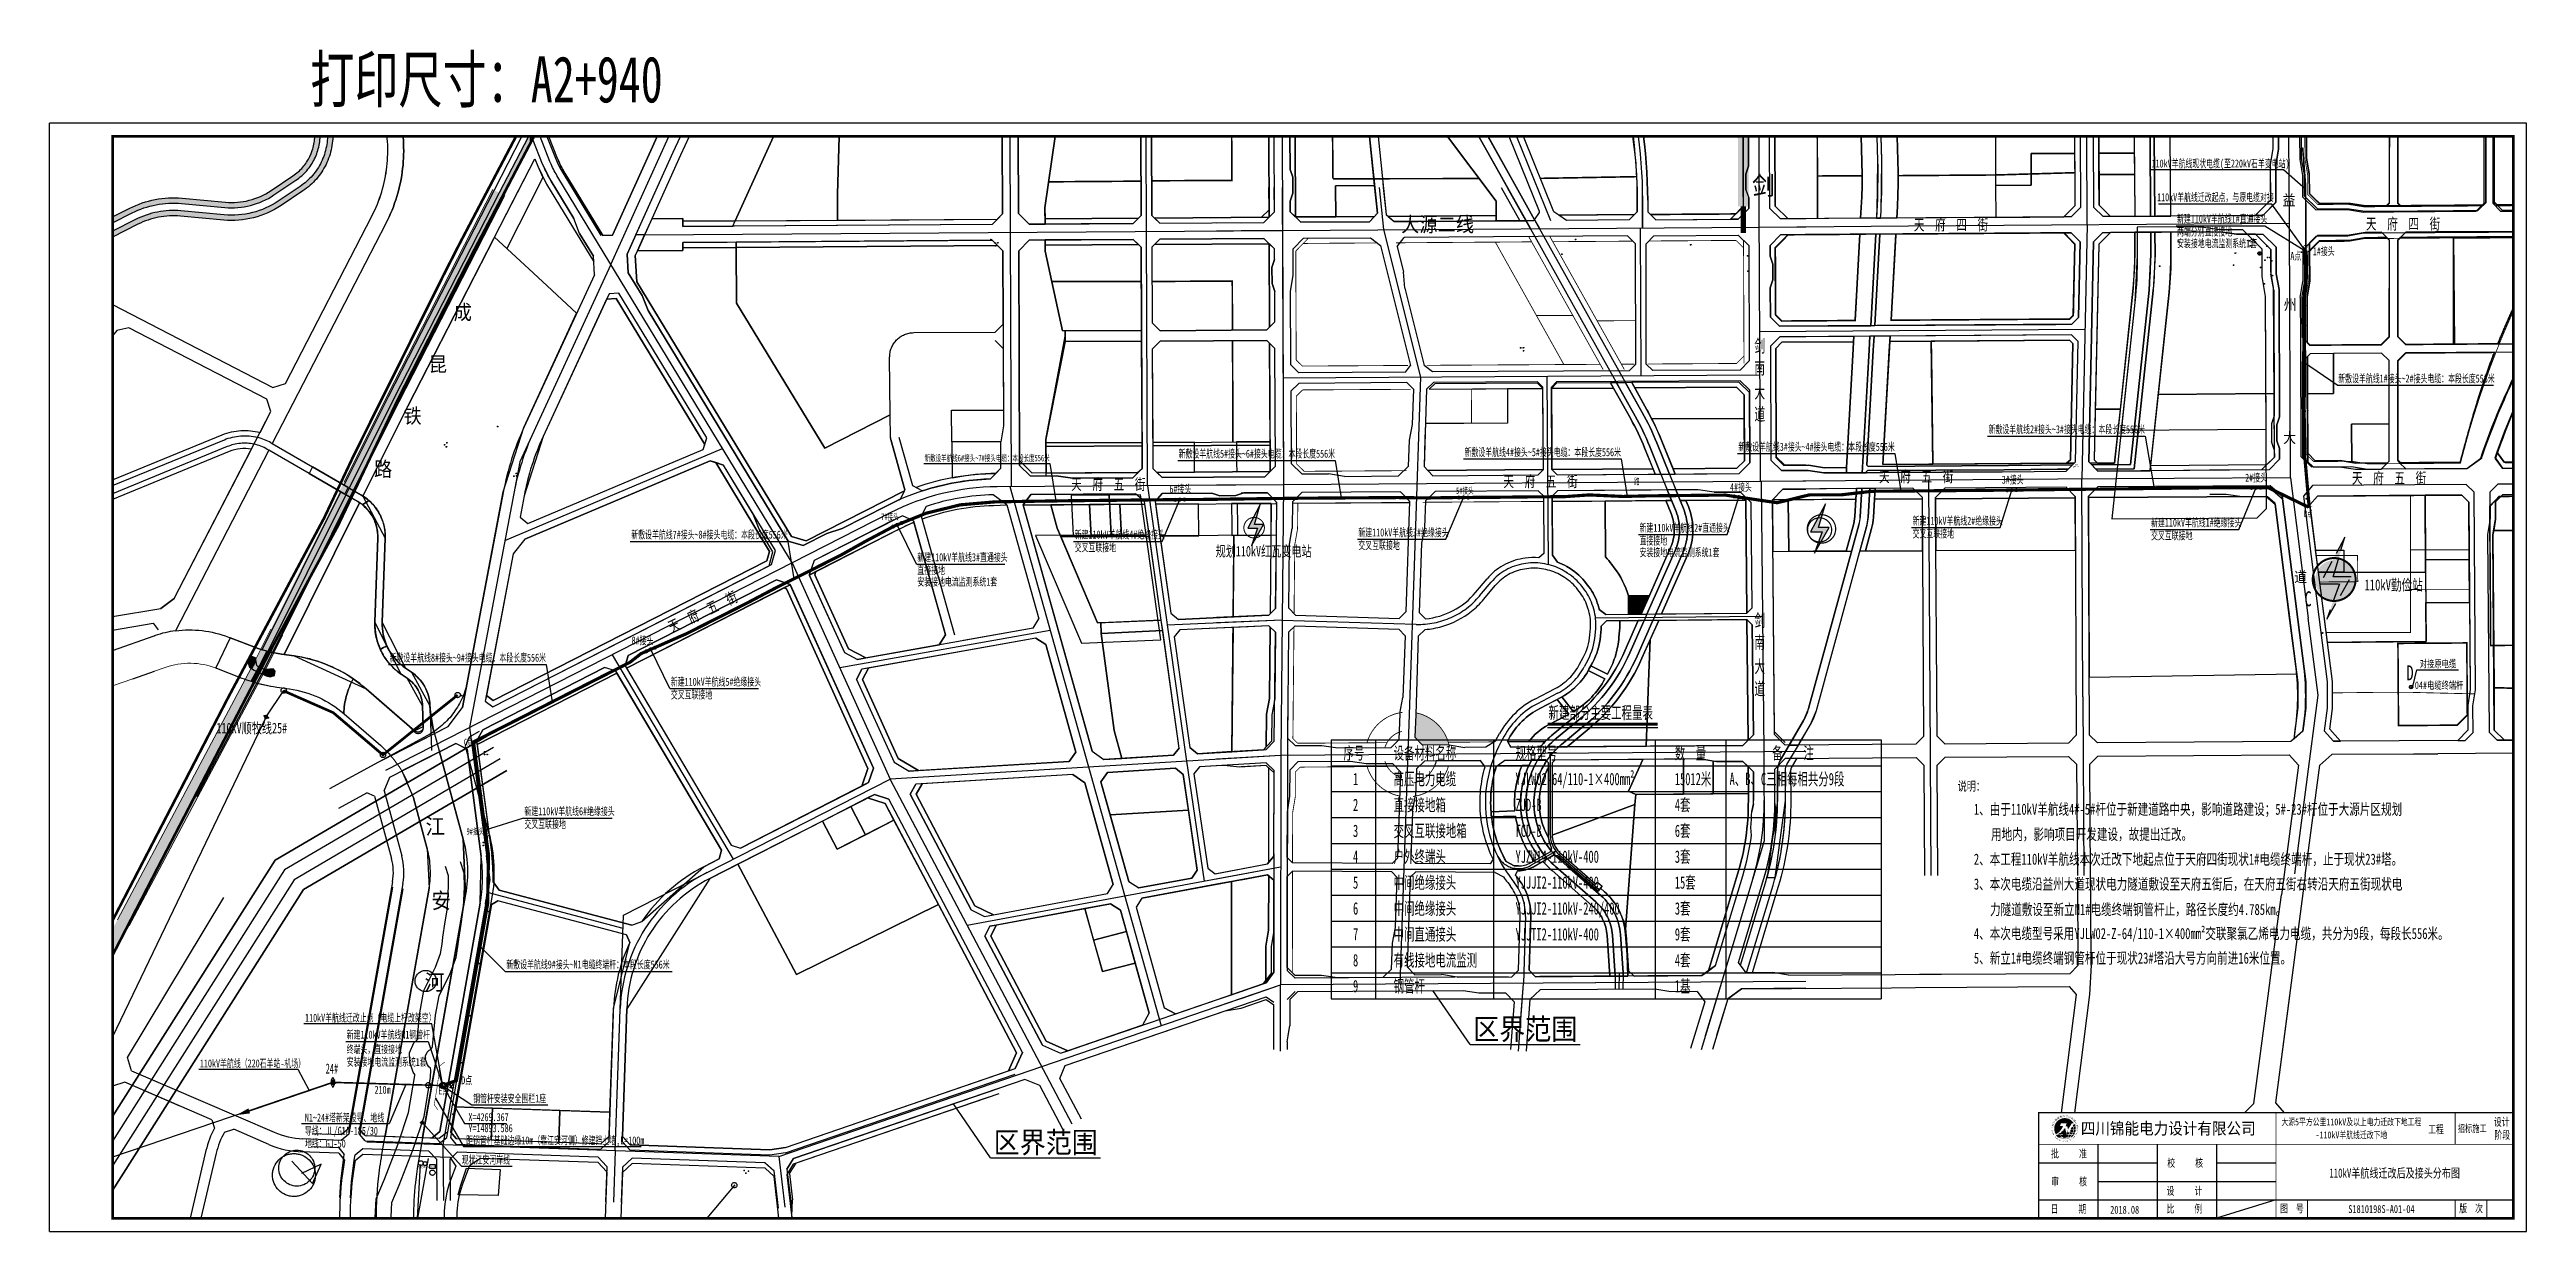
# Paper-space layout '4544' of a CAD drawing. Header units: inches. Extents: x 1348 to 2287, y 854 to 1302.
# The model-space entities are those that its viewports show. They can reach past a viewport. Long polylines and large blocks are cut down to what shows.
import ezdxf
from ezdxf.enums import TextEntityAlignment as Align

# ---------------------------------------------------------------- set-up
doc = ezdxf.new("R2010")
doc.units = ezdxf.units.IN
doc.header["$LTSCALE"] = 10
doc.header["$MEASUREMENT"] = 0
for name, pattern in [('ACAD_ISO02W100', [15, 12, -3]), ('CENTER', [2, 1.25, -0.25, 0.25, -0.25]), ('DASH', [0.35, 0.25, -0.1]), ('DASHED', [0.75, 0.5, -0.25]), ('DASHEDX2', [1.5, 1, -0.5]), ('DOTE', [2.42, 2, -0.2, 0.02, -0.2]), ('HIDDENX2', [0.75, 0.5, -0.25])]:
    doc.linetypes.add(name, pattern=pattern)
for name, color, linetype in [('110kV', 1, 'Continuous'), ('110kV燃羊线', 7, 'Continuous'), ('110KV电缆改造线', 1, 'Continuous'), ('110kV羊航线现状', 7, 'Continuous'), ('110kV顺源线', 1, 'Continuous'), ('110kV顺牧线', 1, 'Continuous'), ('1名称', 7, 'Continuous'), ('1地块界线', 7, 'DASHEDX2'), ('1河流-岸线', 4, 'Continuous'), ('1河道中心线', 3, 'Continuous'), ('1轻轨', 7, 'Continuous'), ('1道路中线', 7, 'CENTER'), ('1道路名称', 7, 'Continuous'), ('1道路红线', 7, 'Continuous'), ('220kV尖石二线', 7, 'Continuous'), ('220规划', 1, 'Continuous'), ('80m线', 7, 'DASHED'), ('B-C', 233, 'Continuous'), ('B-C2', 220, 'Continuous'), ('B-C21', 220, 'Continuous'), ('B-C41', 231, 'Continuous'), ('B-C51', 241, 'Continuous'), ('B-C53', 241, 'Continuous'), ('B-C6', 211, 'Continuous'), ('B-E1', 151, 'Continuous'), ('B-G1', 94, 'Continuous'), ('B-G11', 94, 'Continuous'), ('B-G12', 102, 'Continuous'), ('B-G22', 122, 'Continuous'), ('B-GE', 80, 'Continuous'), ('B-R21', 51, 'Continuous'), ('B-R22', 21, 'Continuous'), ('B-R22-N', 21, 'Continuous'), ('B-R22-X', 21, 'Continuous'), ('B-R22-Y', 21, 'Continuous'), ('B-R24', 72, 'Continuous'), ('B-S21', 253, 'Continuous'), ('B-T1', 175, 'Continuous'), ('B-U12', 144, 'Continuous'), ('B-U21', 144, 'Continuous'), ('B-U29', 144, 'Continuous'), ('B-U3', 144, 'Continuous'), ('B-U9', 200, 'Continuous'), ('B-发展预留地', 7, 'Continuous'), ('bo', 1, 'Continuous'), ('Error_Layer', 7, 'Continuous'), ('g规划电缆隧道', 1, 'Continuous'), ('H-S21', 253, 'Continuous'), ('H-T1', 175, 'Continuous'), ('LU_社区配套', 31, 'Continuous'), ('SXSS', 5, 'Continuous'), ('ZDH', 1, 'Continuous'), ('原状电力线', 7, 'Continuous'), ('双流尖石二线迁改', 7, 'Continuous'), ('市政-U1', 144, 'Continuous'), ('平面井', 4, 'Continuous'), ('测量数据', 250, 'Continuous'), ('粘贴', 7, 'Continuous'), ('绿地-G22', 3, 'Continuous'), ('街头绿地', 3, 'Continuous'), ('规划高压走廊', 3, 'Continuous'), ('锦能图框', 7, 'Continuous'), ('防护绿地', 5, 'Continuous')]:
    doc.layers.add(name, color=color, linetype=linetype)
doc.layers.add('1远期建设用地', color=7, linetype='Continuous', true_color=0xdedede)
doc.layers.add('生态绿地', color=7, linetype='Continuous', true_color=0xc9ffb8)
doc.layers.add('1铁路', color=7, linetype='DASHED', lineweight=9)
doc.styles.add('GTF_XW', font='', dxfattribs={"width": 0.85})
doc.styles.add('HZ', font='rs.shx', dxfattribs={"width": 0.8, "bigfont": 'hztxt.shx'})
doc.styles.add('LY', font='simhei.ttf', dxfattribs={"height": 110})
doc.styles.get("Standard").update_dxf_attribs({"font": ''})
doc.styles.add('宋体', font='', dxfattribs={"width": 0.9})
doc.styles.add('宋体-0.71', font='', dxfattribs={"width": 0.71})
doc.styles.add('宋体-0.8', font='', dxfattribs={"width": 0.8})
doc.styles.add('宋体-0.9', font='', dxfattribs={"width": 0.9})
doc.styles.add('宋体B', font='', dxfattribs={"width": 0.7, "height": 8})
doc.styles.add('宋体－0.71', font='', dxfattribs={"width": 0.71})
doc.styles.get('GTF_XW').set_extended_font_data('SimSun')
doc.styles.get('Standard').set_extended_font_data('SimSun')
doc.styles.get('宋体').set_extended_font_data('SimSun')
doc.styles.get('宋体-0.71').set_extended_font_data('SimSun')
doc.styles.get('宋体-0.8').set_extended_font_data('SimSun')
doc.styles.get('宋体-0.9').set_extended_font_data('SimSun')
doc.styles.get('宋体B').set_extended_font_data('NSimSun')
doc.styles.get('宋体－0.71').set_extended_font_data('SimSun')
doc.linetypes.add('220_LINE', pattern='A,30,-3,["220",Standard,S=3,R=0,X=-2,Y=-0.9],-2.5', length=35.5)
doc.linetypes.add('TRACKS', pattern='A,0.15,[130,ltypeshp.shx,S=0.25,R=0,X=0,Y=0],0.15', length=0.3)
doc.dimstyles.get("Standard").update_dxf_attribs({"dimtxt": 0.18, "dimasz": 0.18, "dimexe": 0.18, "dimexo": 0.0625, "dimgap": 0.09, "dimtad": 0, "dimtih": 1, "dimtoh": 1, "dimdec": 4, "dimzin": 0, "dimdsep": 46, "dimtxsty": 'Standard', "dimcen": 0.09, "dimadec": 0, "dimazin": 0, "dimtfac": 1, "dimtdec": 4, "dimtofl": 0, "dimtmove": 0, "dimatfit": 3, "dimfxl": 1, "dimtolj": 1, "dimtzin": 0, "dimarcsym": 0})

# ---------------------------------------------------------------- blocks, each defined once
blk = doc.blocks.new('锦能logo')
h = blk.add_hatch(color=256)
h.set_gradient(color1=(0, 0, 255), color2=(209, 209, 255), rotation=135, one_color=1, tint=0.91, name='CURVED')
h.paths.add_polyline_path([(2956.98, 7398.65, 0.143789), (2957.62, 7396.49, 0.18278), (2960.32, 7399.67), (2959.18, 7399.67), (2959.55, 7400.67), (2961.71, 7400.67), (2961.29, 7399.56), (2961.94, 7399.56), (2962.23, 7398.38), (2963.68, 7400.67), (2964.43, 7400.67, 0.7651)])
h = blk.add_hatch(color=256)
edge = h.paths.add_edge_path()
edge.add_ellipse((2960.98, 7398.65), major_axis=(0, 4), ratio=0.222792, start_angle=112.99399, end_angle=123.36701, ccw=False)
edge.add_arc((2957.63, 7401.12), 4.76, 290.43029, 302.16283, ccw=False)
edge.add_spline(control_points=[(2959.29, 7396.66), (2959.31, 7396.59), (2959.34, 7396.52), (2959.36, 7396.45)], knot_values=[2.110627, 2.110627, 2.110627, 2.110627, 2.174523, 2.174523, 2.174523, 2.174523], degree=3, periodic=0)
edge.add_line((2959.36, 7396.45), (2960.24, 7396.45))
edge = h.paths.add_edge_path()
edge.add_ellipse((2960.98, 7398.65), major_axis=(0, 4), ratio=0.548638, start_angle=120.98695, end_angle=123.36701, ccw=False)
edge.add_arc((2957.63, 7401.12), 4.76, 281.33659, 288.0218, ccw=False)
edge.add_line((2958.56, 7396.45), (2959.15, 7396.45))
edge = h.paths.add_edge_path()
edge.add_ellipse((2960.98, 7398.65), major_axis=(0, 4), ratio=0.886255, start_angle=126.8699, end_angle=143.1301, ccw=False)
edge.add_line((2958.15, 7396.25), (2957.78, 7396.25))
edge.add_arc((2960.98, 7398.65), 4, 216.8699, 233.1301)
edge.add_line((2958.58, 7395.45), (2958.85, 7395.45))
edge = h.paths.add_edge_path()
edge.add_ellipse((2960.98, 7398.65), major_axis=(0, 4), ratio=0.548638, start_angle=126.8699, end_angle=143.1301, ccw=False)
edge.add_line((2959.23, 7396.25), (2958.39, 7396.25))
edge.add_spline(control_points=[(2958.39, 7396.25), (2958.43, 7396.2), (2958.47, 7396.14), (2958.51, 7396.09)], knot_values=[2.251264, 2.251264, 2.251264, 2.251264, 2.308951, 2.308951, 2.308951, 2.308951], degree=3, periodic=0)
edge.add_spline(control_points=[(2958.51, 7396.09), (2958.58, 7396.01), (2958.65, 7395.93), (2958.72, 7395.86)], knot_values=[2.308951, 2.308951, 2.308951, 2.308951, 2.395547, 2.395547, 2.395547, 2.395547], degree=3, periodic=0)
edge.add_spline(control_points=[(2958.72, 7395.86), (2958.78, 7395.79), (2958.85, 7395.72), (2958.92, 7395.66)], knot_values=[2.395547, 2.395547, 2.395547, 2.395547, 2.475106, 2.475106, 2.475106, 2.475106], degree=3, periodic=0)
edge.add_spline(control_points=[(2958.92, 7395.66), (2959, 7395.59), (2959.08, 7395.53), (2959.16, 7395.47)], knot_values=[2.475106, 2.475106, 2.475106, 2.475106, 2.561933, 2.561933, 2.561933, 2.561933], degree=3, periodic=0)
edge.add_spline(control_points=[(2959.16, 7395.47), (2959.16, 7395.46), (2959.17, 7395.46), (2959.18, 7395.45)], knot_values=[2.561933, 2.561933, 2.561933, 2.561933, 2.568995, 2.568995, 2.568995, 2.568995], degree=3, periodic=0)
edge.add_line((2959.18, 7395.45), (2959.66, 7395.45))
edge = h.paths.add_edge_path()
edge.add_ellipse((2960.98, 7398.65), major_axis=(0, 4), ratio=0.222792, start_angle=126.8699, end_angle=143.1301, ccw=False)
edge.add_line((2960.27, 7396.25), (2959.44, 7396.25))
edge.add_spline(control_points=[(2959.44, 7396.25), (2959.57, 7395.97), (2959.71, 7395.72), (2959.89, 7395.49), (2959.9, 7395.47), (2959.92, 7395.45)], knot_values=[2.239461, 2.239461, 2.239461, 2.239461, 2.525165, 2.525165, 2.553069, 2.553069, 2.553069, 2.553069], degree=3, periodic=0)
edge.add_line((2959.92, 7395.45), (2960.45, 7395.45))
edge = h.paths.add_edge_path()
edge.add_ellipse((2960.98, 7398.65), major_axis=(0, 4), ratio=0.886255, start_angle=148.21167, end_angle=180, ccw=False)
edge.add_line((2959.11, 7395.25), (2958.87, 7395.25))
edge.add_arc((2960.98, 7398.65), 4, 238.21167, 270)
h = blk.add_hatch(color=256)
edge = h.paths.add_edge_path()
edge.add_line((2960.3, 7397.45), (2961.28, 7397.45))
edge.add_line((2961.28, 7397.45), (2961.03, 7398.65))
edge.add_arc((2949.4, 7404.86), 13.18, 325.83016, 331.92506, ccw=False)
h.paths.add_polyline_path([(2960.66, 7395.45), (2960.47, 7396.25), (2961.49, 7396.25), (2961.31, 7395.45)])
edge = h.paths.add_edge_path()
edge.add_line((2961.55, 7396.68), (2961.52, 7396.45))
edge.add_line((2961.52, 7396.45), (2960.44, 7396.45))
edge.add_line((2960.44, 7396.45), (2960.34, 7397.26))
edge.add_line((2960.34, 7397.26), (2961.33, 7397.25))
edge.add_line((2961.33, 7397.25), (2961.37, 7397.01))
edge.add_arc((2961.87, 7397.07), 0.5, 186.2826, 230.69202)
h.paths.add_polyline_path([(2959.29, 7396.66), (2960.16, 7397.09), (2960.14, 7397.26)])
h = blk.add_hatch(color=256)
edge = h.paths.add_edge_path()
edge.add_ellipse((2960.98, 7398.65), major_axis=(0, 4), ratio=0.548638, start_angle=148.21167, end_angle=156.43498, ccw=False)
edge.add_line((2959.83, 7395.25), (2959.49, 7395.25))
edge.add_spline(control_points=[(2959.49, 7395.25), (2959.5, 7395.25), (2959.51, 7395.24), (2959.71, 7395.13), (2959.9, 7395.05), (2960.1, 7394.99)], knot_values=[2.675862, 2.675862, 2.675862, 2.675862, 2.685596, 2.685596, 2.874262, 2.874262, 2.874262, 2.874262], degree=3, periodic=0)
edge = h.paths.add_edge_path()
edge.add_ellipse((2960.98, 7398.65), major_axis=(0, 4), ratio=0.222792, start_angle=148.21167, end_angle=159.73503, ccw=False)
edge.add_line((2960.51, 7395.25), (2960.1, 7395.25))
edge.add_spline(control_points=[(2960.1, 7395.25), (2960.27, 7395.09), (2960.45, 7394.98), (2960.64, 7394.91), (2960.66, 7394.91), (2960.67, 7394.9)], knot_values=[2.660183, 2.660183, 2.660183, 2.660183, 2.946026, 2.946026, 2.973172, 2.973172, 2.973172, 2.973172], degree=3, periodic=0)
edge = h.paths.add_edge_path(flags=17)
edge.add_spline(control_points=[(2961.86, 7394.99), (2962.07, 7395.05), (2962.28, 7395.14), (2962.47, 7395.25)], knot_values=[3.408957, 3.408957, 3.408957, 3.408957, 3.607306, 3.607306, 3.607306, 3.607306], degree=3, periodic=0)
edge.add_line((2962.47, 7395.25), (2962.14, 7395.25))
edge.add_ellipse((2960.98, 7398.65), major_axis=(0, 4), ratio=0.548638, start_angle=203.56773, end_angle=211.78833, ccw=False)
edge = h.paths.add_edge_path()
edge.add_line((2963.09, 7395.25), (2962.85, 7395.25))
edge.add_ellipse((2960.98, 7398.65), major_axis=(0, 4), ratio=0.886255, start_angle=180, end_angle=211.78833, ccw=False)
edge.add_arc((2960.98, 7398.65), 4, 270, 301.78833)
h = blk.add_hatch(color=256)
edge = h.paths.add_edge_path()
edge.add_spline(control_points=[(2962.87, 7397.45), (2962.89, 7397.54), (2962.9, 7397.63), (2962.91, 7397.72)], knot_values=[4.398468, 4.398468, 4.398468, 4.398468, 4.469671, 4.469671, 4.469671, 4.469671], degree=3, periodic=0)
edge.add_line((2962.91, 7397.72), (2962.73, 7397.45))
edge.add_line((2962.73, 7397.45), (2962.87, 7397.45))
edge = h.paths.add_edge_path()
edge.add_spline(control_points=[(2962.6, 7396.45), (2962.64, 7396.56), (2962.68, 7396.67), (2962.76, 7396.93), (2962.8, 7397.09), (2962.83, 7397.25)], knot_values=[4.108646, 4.108646, 4.108646, 4.108646, 4.208608, 4.208608, 4.343707, 4.343707, 4.343707, 4.343707], degree=3, periodic=0)
edge.add_line((2962.83, 7397.25), (2962.6, 7397.25))
edge.add_line((2962.6, 7397.25), (2962.27, 7396.77))
edge.add_arc((2961.87, 7397.07), 0.5, 255.2324, 323.28964, ccw=False)
edge.add_ellipse((2960.98, 7398.65), major_axis=(0, 4), ratio=0.222792, start_angle=236.63299, end_angle=238.82013, ccw=False)
edge.add_line((2961.73, 7396.45), (2962.6, 7396.45))
edge = h.paths.add_edge_path()
edge.add_spline(control_points=[(2962.04, 7395.45), (2962.08, 7395.49), (2962.11, 7395.53), (2962.28, 7395.77), (2962.41, 7396), (2962.52, 7396.25)], knot_values=[3.730063, 3.730063, 3.730063, 3.730063, 3.787747, 3.787747, 4.043715, 4.043715, 4.043715, 4.043715], degree=3, periodic=0)
edge.add_line((2962.52, 7396.25), (2961.69, 7396.25))
edge.add_ellipse((2960.98, 7398.65), major_axis=(0, 4), ratio=0.222792, start_angle=216.8699, end_angle=233.1301, ccw=False)
edge.add_line((2961.52, 7395.45), (2962.04, 7395.45))
edge = h.paths.add_edge_path()
edge.add_spline(control_points=[(2961.69, 7395.11), (2961.71, 7395.13), (2961.73, 7395.14), (2961.76, 7395.16)], knot_values=[3.526918, 3.526918, 3.526918, 3.526918, 3.566033, 3.566033, 3.566033, 3.566033], degree=3, periodic=0)
edge.add_spline(control_points=[(2961.76, 7395.16), (2961.79, 7395.19), (2961.82, 7395.22), (2961.86, 7395.25)], knot_values=[3.566033, 3.566033, 3.566033, 3.566033, 3.621489, 3.621489, 3.621489, 3.621489], degree=3, periodic=0)
edge.add_spline(control_points=[(2961.86, 7395.25), (2961.86, 7395.25), (2961.86, 7395.25), (2961.86, 7395.25)], knot_values=[3.621489, 3.621489, 3.621489, 3.621489, 3.622944, 3.622944, 3.622944, 3.622944], degree=3, periodic=0)
edge.add_line((2961.86, 7395.25), (2961.45, 7395.25))
edge.add_ellipse((2960.98, 7398.65), major_axis=(0, 4), ratio=0.222792, start_angle=200.25933, end_angle=211.78833, ccw=False)
edge.add_spline(control_points=[(2961.29, 7394.9), (2961.31, 7394.91), (2961.32, 7394.91), (2961.34, 7394.92)], knot_values=[3.309936, 3.309936, 3.309936, 3.309936, 3.338035, 3.338035, 3.338035, 3.338035], degree=3, periodic=0)
edge.add_spline(control_points=[(2961.34, 7394.92), (2961.36, 7394.93), (2961.38, 7394.93), (2961.4, 7394.94), (2961.4, 7394.94), (2961.41, 7394.95)], knot_values=[3.338035, 3.338035, 3.338035, 3.338035, 3.366886, 3.366886, 3.375289, 3.375289, 3.375289, 3.375289], degree=3, periodic=0)
edge.add_spline(control_points=[(2961.41, 7394.95), (2961.43, 7394.96), (2961.46, 7394.97), (2961.48, 7394.98)], knot_values=[3.375289, 3.375289, 3.375289, 3.375289, 3.414032, 3.414032, 3.414032, 3.414032], degree=3, periodic=0)
edge.add_spline(control_points=[(2961.48, 7394.98), (2961.5, 7394.99), (2961.53, 7395), (2961.55, 7395.02)], knot_values=[3.414032, 3.414032, 3.414032, 3.414032, 3.450925, 3.450925, 3.450925, 3.450925], degree=3, periodic=0)
edge.add_spline(control_points=[(2961.55, 7395.02), (2961.57, 7395.03), (2961.6, 7395.05), (2961.62, 7395.06)], knot_values=[3.450925, 3.450925, 3.450925, 3.450925, 3.49003, 3.49003, 3.49003, 3.49003], degree=3, periodic=0)
edge.add_spline(control_points=[(2961.62, 7395.06), (2961.64, 7395.08), (2961.66, 7395.09), (2961.69, 7395.11)], knot_values=[3.49003, 3.49003, 3.49003, 3.49003, 3.526918, 3.526918, 3.526918, 3.526918], degree=3, periodic=0)
h = blk.add_hatch(color=256)
edge = h.paths.add_edge_path()
edge.add_spline(control_points=[(2964.32, 7398.45), (2964.33, 7398.72), (2964.32, 7398.99), (2964.28, 7399.25)], knot_values=[4.660049, 4.660049, 4.660049, 4.660049, 4.870036, 4.870036, 4.870036, 4.870036], degree=3, periodic=0)
edge.add_line((2964.28, 7399.25), (2963.95, 7399.25))
edge.add_line((2963.95, 7399.25), (2963.41, 7398.45))
edge.add_line((2963.41, 7398.45), (2964.32, 7398.45))
edge = h.paths.add_edge_path()
edge.add_line((2964.94, 7399.25), (2964.49, 7399.25))
edge.add_ellipse((2960.98, 7398.65), major_axis=(0, 4), ratio=0.886255, start_angle=267.13402, end_angle=278.62693, ccw=False)
edge.add_line((2964.52, 7398.45), (2964.98, 7398.45))
edge.add_arc((2960.98, 7398.65), 4, 357.13402, 360)
edge.add_arc((2960.98, 7398.65), 4, 0, 8.62693)
edge = h.paths.add_edge_path()
edge.add_spline(control_points=[(2964.15, 7397.45), (2964.23, 7397.7), (2964.28, 7397.96), (2964.31, 7398.23), (2964.31, 7398.24), (2964.31, 7398.25)], knot_values=[4.392859, 4.392859, 4.392859, 4.392859, 4.597509, 4.597509, 4.607555, 4.607555, 4.607555, 4.607555], degree=3, periodic=0)
edge.add_line((2964.31, 7398.25), (2963.27, 7398.25))
edge.add_line((2963.27, 7398.25), (2963.15, 7398.08))
edge.add_ellipse((2960.98, 7398.65), major_axis=(0, 4), ratio=0.548638, start_angle=252.5424, end_angle=261.6829, ccw=False)
edge.add_line((2963.07, 7397.45), (2964.15, 7397.45))
edge = h.paths.add_edge_path()
edge.add_line((2964.96, 7398.25), (2964.51, 7398.25))
edge.add_ellipse((2960.98, 7398.65), major_axis=(0, 4), ratio=0.886255, start_angle=252.5424, end_angle=264.26083, ccw=False)
edge.add_line((2964.36, 7397.45), (2964.8, 7397.45))
edge.add_arc((2960.98, 7398.65), 4, 342.5424, 354.26083)
edge = h.paths.add_edge_path()
edge.add_spline(control_points=[(2963.71, 7396.45), (2963.72, 7396.48), (2963.74, 7396.5), (2963.89, 7396.75), (2964, 7397), (2964.09, 7397.25)], knot_values=[4.097935, 4.097935, 4.097935, 4.097935, 4.11953, 4.11953, 4.337107, 4.337107, 4.337107, 4.337107], degree=3, periodic=0)
edge.add_line((2964.09, 7397.25), (2963.04, 7397.25))
edge.add_ellipse((2960.98, 7398.65), major_axis=(0, 4), ratio=0.548638, start_angle=236.63299, end_angle=249.51268, ccw=False)
edge.add_line((2962.81, 7396.45), (2963.71, 7396.45))
edge = h.paths.add_edge_path()
edge.add_line((2964.73, 7397.25), (2964.3, 7397.25))
edge.add_ellipse((2960.98, 7398.65), major_axis=(0, 4), ratio=0.886255, start_angle=236.63299, end_angle=249.51268, ccw=False)
edge.add_line((2963.94, 7396.45), (2964.32, 7396.45))
edge.add_arc((2960.98, 7398.65), 4, 326.63299, 339.51268)
edge = h.paths.add_edge_path()
edge.add_spline(control_points=[(2962.78, 7395.45), (2963.08, 7395.67), (2963.35, 7395.94), (2963.57, 7396.25)], knot_values=[3.714253, 3.714253, 3.714253, 3.714253, 4.031886, 4.031886, 4.031886, 4.031886], degree=3, periodic=0)
edge.add_line((2963.57, 7396.25), (2962.74, 7396.25))
edge.add_ellipse((2960.98, 7398.65), major_axis=(0, 4), ratio=0.548638, start_angle=216.8699, end_angle=233.1301, ccw=False)
edge.add_line((2962.3, 7395.45), (2962.78, 7395.45))
edge = h.paths.add_edge_path()
edge.add_line((2964.18, 7396.25), (2963.82, 7396.25))
edge.add_ellipse((2960.98, 7398.65), major_axis=(0, 4), ratio=0.886255, start_angle=216.8699, end_angle=233.1301, ccw=False)
edge.add_line((2963.11, 7395.45), (2963.38, 7395.45))
edge.add_arc((2960.98, 7398.65), 4, 306.8699, 323.1301)
h = blk.add_hatch(color=256)
edge = h.paths.add_edge_path()
edge.add_line((2964.64, 7400.28), (2964.36, 7399.87))
edge.add_ellipse((2960.98, 7398.65), major_axis=(0, 4), ratio=0.886255, start_angle=281.53696, end_angle=287.65206, ccw=False)
edge.add_line((2964.45, 7399.45), (2964.9, 7399.45))
edge.add_arc((2960.98, 7398.65), 4, 11.53696, 23.96133)
edge = h.paths.add_edge_path()
edge.add_spline(control_points=[(2964.25, 7399.45), (2964.24, 7399.52), (2964.22, 7399.58), (2964.21, 7399.65)], knot_values=[4.923286, 4.923286, 4.923286, 4.923286, 4.974821, 4.974821, 4.974821, 4.974821], degree=3, periodic=0)
edge.add_line((2964.21, 7399.65), (2964.08, 7399.45))
edge.add_line((2964.08, 7399.45), (2964.25, 7399.45))
h = blk.add_hatch(color=256)
edge = h.paths.add_edge_path()
edge.add_spline(control_points=[(2960.98, 7394.85), (2960.98, 7394.85), (2960.99, 7394.86), (2961.04, 7394.89), (2961.07, 7394.93), (2961.15, 7395.05), (2961.19, 7395.14), (2961.24, 7395.25)], knot_values=[3.169312, 3.169312, 3.169312, 3.169312, 3.323782, 3.323782, 3.478251, 3.478251, 3.660927, 3.660927, 3.660927, 3.660927], degree=3, periodic=0)
edge.add_line((2961.24, 7395.25), (2960.73, 7395.25))
edge.add_spline(control_points=[(2960.73, 7395.25), (2960.78, 7395.11), (2960.84, 7395.01), (2960.92, 7394.89), (2960.95, 7394.87), (2960.98, 7394.85), (2960.98, 7394.85), (2960.98, 7394.85)], knot_values=[2.622272, 2.622272, 2.622272, 2.622272, 2.850686, 2.850686, 3.018171, 3.018171, 3.113873, 3.113873, 3.113873, 3.113873], degree=3, periodic=0)
for p, q in [((2960.14, 7397.26), (2959.29, 7396.66)), ((2959.29, 7396.66), (2960.16, 7397.09)), ((2960.16, 7397.09), (2960.14, 7397.26)), ((2960.3, 7397.45), (2961.28, 7397.45)), ((2960.34, 7397.26), (2961.33, 7397.25)), ((2960.34, 7397.26), (2960.44, 7396.45)), ((2960.44, 7396.45), (2961.52, 7396.45)), ((2960.47, 7396.25), (2961.49, 7396.25)), ((2960.66, 7395.45), (2960.47, 7396.25)), ((2961.31, 7395.45), (2960.66, 7395.45)), ((2961.49, 7396.25), (2961.31, 7395.45)), ((2961.55, 7396.68), (2961.52, 7396.45))]:
    blk.add_line(p, q)
at = {"color": 7, "lineweight": 0}
for p, q in [((2961.28, 7397.45), (2961.03, 7398.65)), ((2961.37, 7397.01), (2961.33, 7397.25)), ((2962.6, 7397.25), (2962.27, 7396.77)), ((2963.95, 7399.25), (2963.41, 7398.45)), ((2964.64, 7400.28), (2964.36, 7399.87))]:
    blk.add_line(p, q, dxfattribs=at)
for centre, radius, start, end in [((2949.4, 7404.86), 13.18, 325.83016, 331.92506), ((2961.87, 7397.07), 0.5, 186.2826, 230.69202), ((2960.98, 7398.65), 4, 326.63299, 339.51268), ((2960.98, 7398.65), 4, 11.53696, 23.96133), ((2960.98, 7398.65), 4, 342.5424, 354.26083), ((2960.98, 7398.65), 4, 0, 8.62693), ((2960.98, 7398.65), 4, 216.8699, 233.1301), ((2957.63, 7401.12), 4.76, 281.33659, 288.0218), ((2961.87, 7397.07), 0.5, 255.2324, 323.28964), ((2960.98, 7398.65), 4, 306.8699, 323.1301)]:
    blk.add_arc(centre, radius, start, end, dxfattribs=at)
for start_param, end_param in [(4.913747, 5.020476), (2.214297, 2.498092)]:
    blk.add_ellipse((2960.98, 7398.65), major_axis=(0, 4), ratio=0.886255, start_param=start_param, end_param=end_param)
blk.add_open_spline([(2958.39, 7396.25), (2958.61, 7395.94), (2958.88, 7395.67), (2959.18, 7395.45)], degree=3)
at = {"width": 1.2}
for s, height, rotation, style, p in [('I', 0.4, 268.41319, '宋体-0.8', (2956.01, 7398.82)), ('S', 0.4, 262.98462, '宋体-0.8', (2956.04, 7399.29)), ('C', 0.4, 273.84176, '宋体-0.8', (2956.01, 7398.35)), ('四', 0.6, 75, '宋体-0.8', (2956.62, 7399.49)), ('H', 0.4, 279.27034, '宋体-0.8', (2956.07, 7397.88)), ('U', 0.4, 284.69891, '宋体-0.8', (2956.16, 7397.42)), ('川', 0.6, 61.36364, '宋体-0.8', (2956.93, 7400.54)), ('锦', 0.6, 47.72727, '宋体-0.9', (2957.51, 7401.42)), ('能', 0.6, 34.09091, '宋体-0.8', (2958.25, 7402.17)), ('电', 0.6, 20.45455, '宋体-0.8', (2959.17, 7402.69)), ('力', 0.6, 6.81818, '宋体-0.71', (2960.19, 7402.99)), ('设', 0.6, 353.18182, '宋体－0.71', (2961.22, 7403.09)), ('计', 0.6, 339.54545, '宋体-0.8', (2962.26, 7402.92)), ('有', 0.6, 325.90909, '宋体-0.8', (2963.23, 7402.48)), ('限', 0.6, 312.27273, '宋体－0.71', (2964.08, 7401.87)), ('公', 0.6, 298.63636, '宋体-0.8', (2964.76, 7401.05)), ('O', 0.4, 65.84176, '宋体-0.8', (2965.51, 7396.59)), ('司', 0.6, 285, '宋体-0.8', (2965.24, 7400.09)), ('L', 0.4, 82.12748, '宋体-0.8', (2965.91, 7397.95)), ('D', 0.4, 92.98462, '宋体-0.8', (2965.95, 7398.89)), ('T', 0.4, 87.55605, '宋体-0.8', (2965.95, 7398.42)), ('.', 0.4, 71.27034, '宋体-0.8', (2965.69, 7397.03)), (',', 0.4, 76.69891, '宋体-0.8', (2965.82, 7397.48)), ('A', 0.4, 290.12748, '宋体-0.8', (2956.3, 7396.97)), ('N', 0.4, 295.55605, '宋体-0.8', (2956.48, 7396.53)), ('J', 0.4, 306.41319, '宋体-0.8', (2956.96, 7395.72)), ('I', 0.4, 311.84176, '宋体-0.8', (2957.26, 7395.35)), ('N', 0.4, 317.27034, '宋体-0.8', (2957.59, 7395.02)), ('N', 0.4, 322.69891, '宋体-0.8', (2957.94, 7394.71)), ('E', 0.4, 328.12748, '宋体-0.8', (2958.33, 7394.44)), ('N', 0.4, 333.55605, '宋体-0.8', (2958.74, 7394.21)), ('G', 0.4, 338.98462, '宋体-0.8', (2959.17, 7394.02)), ('P', 0.4, 349.84176, '宋体-0.8', (2960.08, 7393.76)), ('O', 0.4, 355.27034, '宋体-0.8', (2960.55, 7393.7)), ('W', 0.4, 0.69891, '宋体-0.8', (2961.02, 7393.68)), ('E', 0.4, 6.12748, '宋体-0.8', (2961.49, 7393.7)), ('R', 0.4, 11.55605, '宋体-0.8', (2961.95, 7393.77)), ('D', 0.4, 22.41319, '宋体-0.8', (2962.85, 7394.04)), ('E', 0.4, 27.84176, '宋体-0.8', (2963.28, 7394.24)), ('S', 0.4, 33.27034, '宋体-0.8', (2963.69, 7394.48)), ('I', 0.4, 38.69891, '宋体-0.8', (2964.07, 7394.75)), ('G', 0.4, 44.12748, '宋体-0.8', (2964.43, 7395.06)), ('N', 0.4, 49.55605, '宋体-0.8', (2964.75, 7395.41)), ('C', 0.4, 60.41319, '宋体-0.8', (2965.3, 7396.17))]:
    blk.add_text(s, height=height, rotation=rotation, dxfattribs=dict(at, style=style)).set_placement(p)
blk = doc.blocks.new('规划110')
at = {"linetype": 'HIDDENX2'}
blk.add_hatch(color=8, dxfattribs=at).paths.add_polyline_path([(4.2, 19.3), (-6.9, -1.7), (1.8, -1.7), (-3.8, -17.6), (7.1, 1.5), (-1, 1.5)])
at = {"color": 8, "const_width": 0.907}
blk.add_lwpolyline([(6.4, -6.4, 102.191607), (6.2, -6.7, 0.009786)], format="xyb", close=True, dxfattribs=at)
at = {"color": 8, "linetype": 'HIDDENX2'}
blk.add_lwpolyline([(4.2, 19.3), (-6.9, -1.7), (1.8, -1.7), (-3.8, -17.6), (7.1, 1.5), (-1, 1.5)], close=True, dxfattribs=at)
blk = doc.blocks.new('规划220')
at = {"linetype": 'HIDDENX2'}
blk.add_hatch(color=8, dxfattribs=at).paths.add_polyline_path([(5.1, 23.2), (-8.2, -2), (2.1, -2), (-4.6, -21.1), (8.5, 1.9), (-1.2, 1.9)])
at = {"color": 8, "linetype": 'HIDDENX2'}
blk.add_lwpolyline([(5.1, 23.2), (-8.2, -2), (2.1, -2), (-4.6, -21.1), (8.5, 1.9), (-1.2, 1.9)], close=True, dxfattribs=at)
at = {"color": 8, "const_width": 1.09}
for points in [[(9.4, -9.4, 102.191607), (9, -9.7, 0.009786)], [(7.7, -7.7, 102.191607), (7.4, -8, 0.009786)]]:
    blk.add_lwpolyline(points, format="xyb", close=True, dxfattribs=at)
blk = doc.blocks.new('已建110')
at = {"linetype": 'HIDDENX2'}
blk.add_hatch(color=8, dxfattribs=at).paths.add_polyline_path([(63, 290), (-103, -25), (27, -25), (-58, -264), (106, 23), (-14, 23)])
h = blk.add_hatch(color=8)
h.paths.add_polyline_path([(106, 23), (16, -135, 0.158879), (92, -100, 0.009786), (96, -96, 0.620514), (18, 135), (-14, 23)])
h.paths.add_polyline_path([(-12, -136), (27, -25), (-103, -25), (-19, 135, 0.892238)])
at = {"color": 8, "linetype": 'HIDDENX2'}
blk.add_lwpolyline([(63, 290), (-103, -25), (27, -25), (-58, -264), (106, 23), (-14, 23)], close=True, dxfattribs=at)
at = {"color": 8, "const_width": 13.6}
blk.add_lwpolyline([(96, -96, 102.191607), (92, -100, 0.009786)], format="xyb", close=True, dxfattribs=at)
blk = doc.blocks.new('357457')
at = {"color": 8}
for p in [(18400.726, 5842.052, -9.034), (18400.726, 5842.052, -9.034), (18410.24, 5797.17, -2.799), (18410.24, 5797.17, -2.799), (18405.825, 5741.041, 2.075), (18405.825, 5741.041, 2.075), (18406.544, 5702.302, 1.331), (18406.544, 5702.302, 1.331), (18408.499, 5541.95, 4.388), (18408.499, 5541.95, 4.388), (18407.24, 5470.752, 0.675), (18407.24, 5470.752, 0.675), (16314.839, 5375.661, -5.138), (16314.839, 5375.661, -5.138), (16387.132, 5375.786, -5.091), (16387.132, 5375.786, -5.091), (16439.717, 5376.865, -5.165), (16439.717, 5376.865, -5.165), (16514.231, 5377.269, -5.643), (16514.231, 5377.269, -5.643), (16567.894, 5377.819, -5.8), (16567.894, 5377.819, -5.8), (16624.843, 5377.921, -5.527), (16624.843, 5377.921, -5.527), (16627.194, 5377.122, -5.436), (16627.194, 5377.122, -5.436), (16695.627, 5378.626, -5.494), (16695.627, 5378.626, -5.494), (16754.056, 5378.043, -5.511), (16754.056, 5378.043, -5.511), (16813.975, 5379.752, -5.582), (16813.975, 5379.752, -5.582), (16873.736, 5379.214, -6.019), (16873.736, 5379.214, -6.019), (16935.529, 5380.224, -6.162), (16935.529, 5380.224, -6.162), (17010.408, 5380.396, -5.426), (17010.408, 5380.396, -5.426), (17057.263, 5384.305, -4.755), (17057.263, 5384.305, -4.755), (17120.985, 5381.065, -6.085), (17120.985, 5381.065, -6.085), (17165.96, 5382.339, -5.537), (17165.96, 5382.339, -5.537), (17313.573, 5383.484, -5.263), (17313.573, 5383.484, -5.263), (17471.46, 5383.929, -3.377), (17471.46, 5383.929, -3.377), (17533.903, 5384.409, -0.875), (17533.903, 5384.409, -0.875), (17590.582, 5391.743, 0.343), (17590.582, 5391.743, 0.343), (17736.523, 5392.982, -0.158), (17736.523, 5392.982, -0.158), (17761.699, 5393.089, -0.748), (17761.699, 5393.089, -0.748), (17802.683, 5393.209, -0.674), (17802.683, 5393.209, -0.674), (17886.665, 5393.466, -0.638), (17886.665, 5393.466, -0.638), (18032.949, 5395.542, 0.481), (18032.949, 5395.542, 0.481), (18093.223, 5395.973, 0.622), (18093.223, 5395.973, 0.622), (18155.176, 5396.847, 0.196), (18155.176, 5396.847, 0.196), (18215.298, 5397.021, 0.012), (18215.298, 5397.021, 0.012), (18273.408, 5397.331, -0.195), (18273.408, 5397.331, -0.195), (18338.769, 5398.199, -0.025), (18338.769, 5398.199, -0.025), (15806.761, 5350.09, -5.604), (15806.761, 5350.09, -5.604), (15869.723, 5365.097, -4.853), (15869.723, 5365.097, -4.853), (15936.924, 5370.891, -5.213), (15936.924, 5370.891, -5.213), (16005.664, 5372.812, -4.981), (16005.664, 5372.812, -4.981), (16074.242, 5372.792, -4.997), (16074.242, 5372.792, -4.997), (16189.855, 5373.979, -5.093), (16189.855, 5373.979, -5.093), (16258.767, 5373.761, -5.013), (16258.767, 5373.761, -5.013), (17411.122, 5368.07, -4.548), (17411.122, 5368.07, -4.548), (18415.758, 5361.314, 0.335), (18415.758, 5361.314, 0.335), (15692.497, 5296.921, -5.588), (15692.497, 5296.921, -5.588), (15746.523, 5324.773, -4.917), (15746.523, 5324.773, -4.917), (15591.558, 5244.096, -5.365), (15591.558, 5244.096, -5.365), (15646.158, 5271.217, -5.792), (15646.158, 5271.217, -5.792), (15520.876, 5208.217, -4.851), (15520.876, 5208.217, -4.851), (15412.653, 5151.935, -5.197), (15412.653, 5151.935, -5.197), (15467.492, 5180.203, -5.476), (15467.492, 5180.203, -5.476), (15354.166, 5123.017, -5.112), (15354.166, 5123.017, -5.112), (15247.147, 5068.586, -5.274), (15247.147, 5068.586, -5.274), (15267.694, 5084.95, -6.237), (15267.694, 5084.95, -6.237), (14928.745, 5005.185, -5.436), (14928.745, 5005.185, -5.436), (15136.984, 5012.139, -5.394), (15136.984, 5012.139, -5.394), (15033.797, 4959.824, -5.282), (15033.797, 4959.824, -5.282), (15083.819, 4984.784, -5.213), (15083.819, 4984.784, -5.213), (14954.154, 4915.518, -5.37), (14954.154, 4915.518, -5.37), (14967.17, 4816.823, -6.758), (14967.17, 4816.823, -6.758), (14978.031, 4738.011, -7.194), (14978.031, 4738.011, -7.194), (14979.369, 4597.843, -7.295), (14979.369, 4597.843, -7.295), (14962.001, 4499.587, -7.367), (14962.001, 4499.587, -7.367), (14945.271, 4400.958, -7.664), (14945.271, 4400.958, -7.664), (14929.341, 4312.28, -7.641), (14929.341, 4312.28, -7.641), (14910.921, 4264.778, -7.692), (14910.921, 4264.778, -7.692), (14912.125, 4215.568, -7.944), (14912.125, 4215.568, -7.944)]:
    blk.add_point(p, dxfattribs=at)
for s, p in [('64', (18403.226, 5842.052)), ('63', (18412.74, 5797.17)), ('62', (18408.325, 5741.041)), ('61', (18409.044, 5702.302)), ('60', (18410.999, 5541.95)), ('59', (18409.74, 5470.752)), ('27', (16192.355, 5373.979)), ('28', (16261.267, 5373.761)), ('29', (16317.339, 5375.661)), ('30', (16389.632, 5375.786)), ('31', (16442.217, 5376.865)), ('32', (16516.731, 5377.269)), ('33', (16570.394, 5377.819)), ('J1', (16627.343, 5377.921)), ('34', (16629.694, 5377.122)), ('35', (16698.127, 5378.626)), ('36', (16756.556, 5378.043)), ('37', (16816.475, 5379.752)), ('38', (16876.236, 5379.214)), ('39', (16938.029, 5380.224)), ('40', (17012.908, 5380.396)), ('41', (17059.763, 5384.305)), ('42', (17123.485, 5381.065)), ('42', (17168.46, 5382.339)), ('43', (17316.073, 5383.484)), ('45', (17473.96, 5383.929)), ('46', (17536.403, 5384.409)), ('47', (17593.082, 5391.743)), ('48', (17739.023, 5392.982)), ('49', (17764.199, 5393.089)), ('50', (17805.183, 5393.209)), ('51', (17889.165, 5393.466)), ('52', (18035.449, 5395.542)), ('53', (18095.723, 5395.973)), ('54', (18157.676, 5396.847)), ('55', (18217.798, 5397.021)), ('56', (18275.908, 5397.331)), ('57', (18341.269, 5398.199)), ('22', (15809.261, 5350.09)), ('23', (15872.223, 5365.097)), ('24', (15939.424, 5370.891)), ('25', (16008.164, 5372.812)), ('26', (16076.742, 5372.792)), ('44', (17413.622, 5368.07)), ('58', (18418.258, 5361.314)), ('20', (15694.997, 5296.921)), ('21', (15749.023, 5324.773)), ('18', (15594.058, 5244.096)), ('19', (15648.658, 5271.217)), ('17', (15523.376, 5208.217)), ('15', (15415.153, 5151.935)), ('16', (15469.992, 5180.203)), ('14', (15356.666, 5123.017)), ('13', (15249.647, 5068.586)), ('J0', (15270.194, 5084.95)), ('10', (14931.245, 5005.185)), ('12', (15139.484, 5012.139)), ('10', (15036.297, 4959.824)), ('11', (15086.319, 4984.784)), ('9', (14956.654, 4915.518)), ('8', (14969.67, 4816.823)), ('7', (14980.531, 4738.011)), ('6', (14981.869, 4597.843)), ('5', (14964.501, 4499.587)), ('4', (14947.771, 4400.958)), ('3', (14931.841, 4312.28)), ('1', (14913.421, 4264.778)), ('2', (14914.625, 4215.568))]:
    blk.add_text(s, height=2, dxfattribs=at).set_placement(p)
blk = doc.blocks.new('121224')
at = {"layer": '110KV电缆改造线', "color": 3, "lineweight": -2, "const_width": 1.5, "flags": 128}
blk.add_lwpolyline([(6155.9, 28411.8, -1), (6166.3, 28403.5, -1), (6155.9, 28411.8, 1.896544)], format="xyb", dxfattribs=at)
for points in [[(6155.9, 28411.8), (6166.3, 28403.5)], [(6165.2, 28412.8), (6157, 28402.5)]]:
    blk.add_lwpolyline(points, dxfattribs=at)
blk = doc.blocks.new('24275275')
at = {"color": 6}
for radius in [3.99, 2.57]:
    blk.add_circle((14932.7, 4282.1, 1.2), radius, dxfattribs=at)

msp = doc.modelspace()

# ---------------------------------------------------------------- hatches: boundary and pattern name
at = {"layer": '110kV羊航线现状'}
h = msp.add_hatch(color=0, dxfattribs=at)
edge = h.paths.add_edge_path()
edge.add_arc((214854.2, 204199.4), 2.67, 0, 360)
at = {"layer": '1远期建设用地'}
h = msp.add_hatch(color=8, dxfattribs=at)
h.paths.add_polyline_path([(214588.3, 205930), (214629.6, 205957.7, 0.270063), (214685.6, 206072.7), (214674.5, 206219.1, 0.043826), (214668.4, 206256.6), (214667.5, 206259.9), (214654.9, 206268.9), (214658.7, 206254.1, -0.043826), (214664.6, 206218.3), (214675.6, 206072, -0.270063), (214624.1, 205966), (214582.7, 205938.3, -0.172306), (214480.9, 205912.3), (214399.2, 205919.9, 0.141634), (214313.6, 205903.4), (214211.8, 205851.6, 0.036851), (214173.7, 205828.5), (214144.8, 205808), (214154.8, 205802.8), (214179.5, 205820.4, -0.036851), (214216.4, 205842.7), (214318.1, 205894.5, -0.141634), (214398.3, 205909.9), (214480, 205902.4, 0.172306)])
h.paths.add_polyline_path([(214574.9, 205949.9), (214616.3, 205977.6, 0.270063), (214661.6, 206070.9), (214650.6, 206217.3, 0.043826), (214645.1, 206250.6), (214637.3, 206281.5), (214624.6, 206290.5), (214635.5, 206248.1, -0.043826), (214640.6, 206216.5), (214651.6, 206070.2, -0.270063), (214610.7, 205985.9), (214569.4, 205958.2, -0.172306), (214483.1, 205936.2), (214401.4, 205943.8, 0.141634), (214302.7, 205924.8), (214200.9, 205873, 0.036851), (214159.8, 205848.1), (214120.9, 205820.4), (214130.8, 205815.2), (214165.6, 205839.9, -0.036851), (214205.5, 205864.1), (214307.2, 205915.9, -0.141634), (214400.5, 205933.8), (214482.2, 205926.3, 0.172306)])
at = {"layer": 'H-S21'}
msp.add_hatch(color=8, dxfattribs=at).paths.add_polyline_path([(217170.2, 205194.1), (217130.6, 205193.7), (217130.9, 205158.7), (217154.7, 205158.9)])
h = msp.add_hatch(color=8, dxfattribs=at)
edge = h.paths.add_edge_path()
edge.add_line((216742.2, 204911.9), (216792.1, 204912.3))
edge.add_arc((216714.1, 204894.2), 80, 13.0379, 79.0816)
edge.add_line((216729.3, 204972.8), (216727.7, 204926.8))
edge.add_line((216727.7, 204926.8), (216742.2, 204911.9))
at = {"layer": 'H-T1'}
h = msp.add_hatch(color=8, dxfattribs=at)
h.dxf.hatch_style = 2
h.paths.add_polyline_path([(215008.9, 205949.4), (215057.1, 206042.7), (215063.3, 206054.5), (215058.4, 206066.8), (215000, 205954), (214800.5, 205564.8), (214716.8, 205396.8), (214725.5, 205391.7), (214809.4, 205560.3)])
h.paths.add_polyline_path([(214897.5, 205720.8), (214897.5, 205736.8), (214881.5, 205736.8), (214881.5, 205720.8)], flags=0)
h = msp.add_hatch(color=8, dxfattribs=at)
h.dxf.hatch_style = 2
edge = h.paths.add_edge_path()
edge.add_line((214719.2, 205379.2), (214710.5, 205384.2))
edge.add_line((214710.5, 205384.2), (214563.3, 205088.7))
edge.add_arc((214622.1, 205318.3), 237, 255.6358, 258.1209)
edge.add_line((214573.3, 205086.4), (214719.2, 205379.2))
h.paths.add_polyline_path([(214649, 205227.5), (214649, 205243.5), (214633, 205243.5), (214633, 205227.5)], flags=0)
at = {"layer": '生态绿地'}
h = msp.add_hatch(color=8, dxfattribs=at)
h.paths.add_polyline_path([(214540.1, 205076.2), (214533.3, 205079.2), (214528.1, 205076.3), (214525.3, 205068.7), (214528.9, 205059.1), (214534.1, 205055.6), (214540, 205066.7), (214541.3, 205069.2)])
h.paths.add_polyline_path([(214577, 205051.4), (214573.6, 205055.8), (214559.1, 205054.5), (214556.5, 205055.2), (214551.9, 205046.5), (214560, 205042.6), (214567.4, 205040.6), (214576.1, 205043.2)])

# ---------------------------------------------------------------- linework, layer by layer
at = {"color": 0}
for p, q in [((214683.5, 204279.7, -6.6), (214685.9, 204285, -6.6)), ((214683.5, 204279.7, -6.6), (214688.4, 204279.8, -6.6)), ((214688.4, 204279.8, -6.6), (214683.5, 204271, -6.6)), ((214683.5, 204279.7, -6.6), (214688.5, 204271.1, -6.6)), ((214683.5, 204271, -6.6), (214683.5, 204279.7, -6.6)), ((214688.5, 204271.1, -6.6), (214683.5, 204271, -6.6)), ((214683.5, 204271, -6.6), (214686, 204265.8, -6.6)), ((214685.9, 204285, -6.6), (214688.4, 204279.8, -6.6)), ((214688.5, 204271.1, -6.6), (214686, 204265.8, -6.6)), ((214688.4, 204279.8, -6.6), (214688.5, 204271.1, -6.6)), ((214893.6, 204268.6), (214934.2, 204197.9)), ((214934.2, 204197.9), (215013.9, 204197.9))]:
    msp.add_line(p, q, dxfattribs=at)
at = {"color": 0, "const_width": 3, "elevation": 0.1}
msp.add_lwpolyline([(214686, 204275.4), (214528.2, 204221.7)], dxfattribs=at)
at = {"layer": '110kV', "color": 0, "linetype": 'Continuous'}
for p, q in [((214556.6, 204966.9), (214563.7, 204963.1)), ((214558.2, 204961.4), (214562, 204968.5)), ((214690.2, 204273.8), (214683.1, 204277.4)), ((214690.2, 204273.8), (214683.1, 204277.4)), ((214684.9, 204272), (214688.4, 204279.3)), ((214684.9, 204272), (214688.4, 204279.3)), ((214847.8, 204016), (214842.6, 204011.6)), ((214847.8, 204016), (214842.6, 204011.6)), ((214847.5, 204011.1), (214842.9, 204016.5)), ((214847.5, 204011.1), (214842.9, 204016.5))]:
    msp.add_line(p, q, dxfattribs=at)
at = {"layer": '110kV', "color": 0, "linetype": 'Continuous', "flags": 128}
for points in [[(214560.1, 204965), (214593.2, 205014.8)], [(214854.7, 203787), (214845.2, 204013.8), (214866.3, 204131.9)], [(214860, 203660.4), (214845.2, 204013.8), (214851.3, 204120.6)]]:
    msp.add_lwpolyline(points, dxfattribs=at)
for points in [[(214556.6, 204966.9), (214558.2, 204961.4), (214563.7, 204963.1), (214562, 204968.5)], [(214684.9, 204272), (214690.2, 204273.8), (214688.4, 204279.3), (214683.1, 204277.4)], [(214684.9, 204272), (214690.2, 204273.8), (214688.4, 204279.3), (214683.1, 204277.4)], [(214847.5, 204011.1), (214847.8, 204016), (214842.9, 204016.5), (214842.6, 204011.6)], [(214847.5, 204011.1), (214847.8, 204016), (214842.9, 204016.5), (214842.6, 204011.6)]]:
    msp.add_lwpolyline(points, close=True, dxfattribs=at)
at = {"layer": '110kV', "color": 0, "linetype": 'Continuous'}
msp.add_circle((218607.5, 205021.4, 487.9), 3.12, dxfattribs=at)
msp.add_circle((218607.5, 205021.4, 487.9), 3.12, dxfattribs=at)
at = {"layer": '110kV燃羊线', "color": 8, "linetype": 'Continuous', "elevation": 487.9, "flags": 128}
msp.add_lwpolyline([(218610.5, 205022.1), (218618.1, 205053.7), (218697, 205053.7)], dxfattribs=at)
at = {"layer": '110kV燃羊线', "color": 8, "linetype": 'Continuous'}
msp.add_circle((218321.6, 205839.6, 491.2), 3.12, dxfattribs=at)
at = {"layer": '110kV羊航线现状', "color": 0}
for p, q in [((218117, 205998), (218366.7, 205998)), ((218366.7, 205998), (218408.7, 205961.1)), ((218164, 205891.9, 0), (218331.2, 205891.9, 0)), ((218331.2, 205891.9, 0), (218408.7, 205843.7, 0.1)), ((218468.1, 205590.7), (218404.5, 205634.3)), ((218468.1, 205590.7), (218762.7, 205590.7)), ((217336.2, 205461.8), (217633.4, 205461.8)), ((217633.4, 205461.8), (217644.8, 205391.3, 0.1)), ((217808.3, 205494.7), (218105.5, 205494.7)), ((218105.5, 205494.7), (218122.6, 205396.1, 0.1)), ((215801, 205443), (216038.8, 205443)), ((216038.8, 205443), (216050.2, 205372.5, 0.1)), ((216280.1, 205448.7), (216577.3, 205448.7)), ((216577.3, 205448.7), (216588.7, 205378.2, 0.1)), ((216819.5, 205451.7), (217116.7, 205451.7)), ((217116.7, 205451.7), (217128.2, 205381.2, 0.1)), ((216251, 205296.1, -0.2), (216284.2, 205375.1)), ((216786.3, 205300.1, -0.1), (216819.5, 205379.1, 0.1)), ((217317, 205308.9, -0.1), (217338.8, 205379.8)), ((217832.2, 205322.1), (217854, 205393.1, 0.1)), ((218282.1, 205318.7, -0.1), (218315.3, 205397.7, 0.1)), ((215787, 205253.4), (215750.9, 205327.4)), ((217665, 205322.1), (217832.2, 205322.1)), ((218114.9, 205318.7, -0.1), (218282.1, 205318.7, -0.1)), ((215247.2, 205296), (215544.4, 205296)), ((215544.4, 205296), (215555.9, 205225.5, 0.1)), ((216083.8, 205296.1, -0.2), (216251, 205296.1, -0.2)), ((216619.1, 205300.1, -0.1), (216786.3, 205300.1, -0.1)), ((217149.8, 205308.9, -0.1), (217317, 205308.9, -0.1)), ((215787, 205253.4), (215954.2, 205253.4)), ((215321.8, 205018.4, 0.1), (215285.8, 205092.4, 0.1)), ((214791.2, 205063.8), (215088.4, 205063.8)), ((215088.4, 205063.8), (215099.8, 204993.3, 0.1)), ((215321.8, 205018.4, 0.1), (215489, 205018.4, 0.1)), ((215045.5, 204774.1), (214973.4, 204751.4)), ((215045.5, 204774.1), (215212.8, 204774.1)), ((215011.4, 204484.9, -0.2), (214964.2, 204531.5)), ((215011.4, 204484.9, -0.2), (215326.4, 204484.9, -0.2)), ((214710.2, 204352.6), (214865.8, 204352.6)), ((214865.8, 204352.6), (214893.6, 204268.6)), ((214433.2, 204300.1, -0.1), (214620.2, 204300.1, -0.1)), ((214620.2, 204300.1, -0.1), (214641.1, 204260.2))]:
    msp.add_line(p, q, dxfattribs=at)
at = {"layer": '110kV羊航线现状', "color": 0, "linetype": 'DOTE', "ltscale": 0.01, "const_width": 3, "elevation": 0.1}
for points in [[(218408.5, 205965.9), (218402.8, 206039.5)], [(218408.8, 205843.8), (218408.5, 205965.9)]]:
    msp.add_lwpolyline(points, dxfattribs=at)
at = {"layer": '110kV羊航线现状', "color": 0, "linetype": 'DASH', "const_width": 6, "elevation": 0.1}
for points in [[(218408.8, 205843.8), (218409.5, 205797), (218404.7, 205741.1), (218405.4, 205702.4), (218404.6, 205626.5), (218405.1, 205541.5), (218405.6, 205470.2), (218414.9, 205362.8), (218411.9, 205361.7), (218338.4, 205397.3), (218315.3, 205397.7)], [(216284.2, 205375.1), (216075, 205372.9), (215937, 205370.9), (215870.1, 205365.2), (215806, 205349.5), (215750.9, 205327.4)], [(216819.5, 205379.1), (216814, 205379.1), (216754.1, 205378.2), (216695.7, 205378.9), (216513.9, 205377.7), (216313, 205375.2), (216284.2, 205375.1)], [(217338.8, 205379.8), (217313.5, 205383.6), (217166.4, 205382.1), (217120.1, 205381), (217056.6, 205383.9), (217009.9, 205380.6), (216935.8, 205380.1), (216873.1, 205379.3), (216819.5, 205379.1)], [(217854, 205393.1), (217801, 205392.5), (217590.9, 205390.8), (217532.5, 205384.1), (217471.6, 205383.9), (217411.3, 205369.1), (217338.8, 205379.8)], [(218315.3, 205397.7), (218214.6, 205397.2), (218030.7, 205395), (217854, 205393.1)], [(215750.9, 205327.4), (215745.3, 205325.1), (215692.8, 205297.3), (215645.5, 205270.8), (215591, 205243.2), (215520.7, 205207.9), (215467.5, 205179.8), (215353.5, 205122.2), (215285.8, 205092.4)], [(215285.8, 205092.4), (215267.5, 205084.4), (215246.6, 205068.1), (215136.8, 205012.2), (215033.8, 204959.7), (214951.4, 204917.9), (214964.8, 204816.4), (214973.4, 204751.4)], [(214973.4, 204751.4), (214979.8, 204703.8), (214978.9, 204663.8), (214978.1, 204612.7), (214958.4, 204501.2), (214940.5, 204400.3), (214925, 204312.5), (214919.1, 204279), (214897.1, 204270.9), (214893.6, 204269), (214893.6, 204269.4)]]:
    msp.add_lwpolyline(points, dxfattribs=at)
at = {"layer": '110kV羊航线现状', "color": 0, "linetype": 'TRACKS', "ltscale": 0.5, "const_width": 1}
for points in [[(214883.2, 204269.3), (214887.9, 204306.6), (214897.2, 204313.8)], [(214883.3, 204270), (214877.3, 204233), (214884.3, 204223.4)]]:
    msp.add_lwpolyline(points, dxfattribs=at)
at = {"layer": '110kV羊航线现状', "color": 0, "linetype": 'DOTE', "ltscale": 0.15, "const_width": 3}
msp.add_lwpolyline([(214893.6, 204269.4), (214686, 204275.4)], dxfattribs=at)
at = {"layer": '110kV羊航线现状', "color": 1, "const_width": 0.2, "elevation": 482}
msp.add_lwpolyline([(214907.1, 204271), (214912.1, 204271.3), (214911, 204264.8), (214907.4, 204265.9), (214907, 204271)], dxfattribs=at)
at = {"layer": '110kV羊航线现状', "color": 0, "elevation": 0.1}
msp.add_lwpolyline([(214528.2, 204221.7, 10, 9.999999999999999e-16, 0), (214504.2, 204213.6, 9.999999999999999e-16, 9.999999999999999e-16, 0)], format="xyseb", dxfattribs=at)
at = {"layer": '110kV羊航线现状', "color": 0}
msp.add_circle((214854.2, 204199.4), 2.67, dxfattribs=at)
at = {"layer": '110kV顺源线', "color": 8}
msp.add_circle((214859.9, 204122.1), 3.73, dxfattribs=at)
at = {"layer": '110kV顺牧线', "color": 8}
for p, q in [((214608.5, 204126.6), (214647.6, 204084.3)), ((214663.8, 204121.2), (214626.5, 204103.2)), ((214647.6, 204084.3), (214663.8, 204121.2))]:
    msp.add_line(p, q, dxfattribs=at)
at = {"layer": '110kV顺牧线', "color": 8, "linetype": 'ACAD_ISO02W100', "ltscale": 0.125, "const_width": 5}
msp.add_lwpolyline([(214592.8, 205014.3), (214686.6, 204973.1), (214780.5, 204893.2), (214921.4, 205006.3)], dxfattribs=at)
at = {"layer": '110kV顺牧线', "color": 8}
for centre, radius in [((214612.5, 204100.5), 40.5), ((214617.9, 204113.6), 33.9), ((214852, 204123.1), 4.5)]:
    msp.add_circle(centre, radius, dxfattribs=at)
at = {"layer": '1地块界线', "color": 8, "linetype": 'Continuous', "ltscale": 60}
for p, q in [((218347.1, 206037.1), (218346.9, 206094.4)), ((218342.2, 206007.1), (218347.1, 206037.1)), ((218342.5, 205940.4), (218342.2, 206007.1)), ((218313.4, 205911), (218342.5, 205940.4)), ((218313.6, 205876), (218342.9, 205847.1)), ((218342.9, 205847.1), (218343, 205800.4)), ((218348.2, 205770.4), (218343, 205800.4)), ((218227.5, 205385.4), (218258.5, 205385.6)), ((218258.5, 205385.6), (218288.5, 205380.8))]:
    msp.add_line(p, q, dxfattribs=at)
at = {"layer": '1地块界线', "color": 8, "ltscale": 20}
for p, q in [((214984.8, 204166.9), (214986.9, 204226.8)), ((214984.8, 204166.9), (214986.9, 204226.8)), ((215112.3, 204162.4), (215114.5, 204222.3)), ((215112.3, 204162.4), (215114.5, 204222.3))]:
    msp.add_line(p, q, dxfattribs=at)
at = {"layer": '1地块界线', "color": 8, "ltscale": 20, "const_width": 1.6, "flags": 128}
for points in [[(218406.6, 206153.2), (218407.2, 206017.5), (218412.3, 205987.5), (218412.4, 205950.8), (218431.6, 205931.8), (218488.3, 205932.3), (218518.3, 205927.5), (218574.7, 205927.9), (218740.4, 205929.1)], [(218766.4, 205929.3), (218880.8, 205930.2)], [(216526.9, 205868.5), (216502.9, 205844.1)], [(216503.7, 205638.5), (216502.9, 205844.1)], [(216517, 205858.4), (216656.9, 205859.4)], [(216948, 205861.4), (216692.1, 205859.6)], [(216879.5, 205860.9), (217008.8, 205629.9)], [(216942.4, 205871.4), (217082.9, 205620.4)], [(216982.3, 205871.7), (217122.9, 205620.6)], [(217138.7, 205862.7), (216987.9, 205861.7)], [(217168.7, 205863), (217333.7, 205864.1)], [(217347.8, 205850.1), (217333.7, 205864.1)], [(217347.8, 205864.2), (217348.7, 205632)], [(218412.9, 205842.5), (218413.1, 205785.8), (218408.2, 205755.8), (218408.6, 205669.6)], [(218561.9, 205867.8), (218518.6, 205867.5), (218488.7, 205862.3), (218432, 205861.8), (218412.9, 205842.5)], [(218871.6, 205870.1), (218753.6, 205869.2), (218561.9, 205867.8)], [(215220.5, 205754.3), (215202.4, 205753.3)], [(215387.6, 205479), (215220.5, 205754.3)], [(217025.7, 205722.6), (216956.9, 205722.5)], [(217144.1, 205712.6), (217071.4, 205712.5)], [(217334.6, 205631.9), (217348.7, 205646.1)], [(218408.6, 205669.6), (218409.4, 205460.8)], [(216515.4, 205627), (216503.7, 205638.5)], [(216714.9, 205628.2), (216515.4, 205627)], [(217077.3, 205630.3), (216750, 205628.4)], [(217166.8, 205630.9), (217334.6, 205631.9)], [(216515.6, 205582), (216504, 205570.3)], [(216504, 205570.3), (216504.5, 205442.4), (216518.6, 205428.4)], [(216719.8, 205583.2), (216515.6, 205582)], [(216969.2, 205584.7), (216754.8, 205583.4)], [(216834.6, 205518.9), (216834.2, 205583.9)], [(216902.6, 205519.3), (216902.2, 205584.3)], [(217102.4, 205585.5), (216985.2, 205584.8)], [(217334.8, 205586.9), (217142.4, 205585.7)], [(217348.9, 205572.8), (217334.8, 205586.9)], [(217348.9, 205572.8), (217349.4, 205448.4)], [(216902.6, 205519.3), (216747.6, 205518.4)], [(217174.3, 205527.9), (217349.1, 205527.6)], [(218409.4, 205460.8), (218423.6, 205446.8)], [(218770.5, 205464.6), (218785.2, 205444.3), (218880.8, 205445)], [(215510.1, 205277.2), (215408.4, 205444.8)], [(216518.6, 205428.4), (216712.2, 205429.7)], [(216752.2, 205430), (216970.3, 205431.6)], [(216986.3, 205431.7), (217177.2, 205433)], [(217214.8, 205433.3), (217335.3, 205434.1)], [(217335.3, 205434.1), (217349.4, 205448.4)], [(218423.6, 205446.8), (218495.6, 205447.3)], [(218495.6, 205447.3), (218525.6, 205442.5), (218587.7, 205442.9)], [(216717.6, 205369.8), (216496.8, 205368.2)], [(216506.8, 205368.3), (216506.3, 205319.8)], [(216970.7, 205371.6), (216742.6, 205370)], [(216986.7, 205371.7), (217212.1, 205373.3)], [(217087.5, 205266.9), (217086.7, 205372.4)], [(217228.2, 205373.4), (217352.3, 205374.2)], [(217352.3, 205374.2), (217354.2, 205160.7)], [(217559.7, 205375.7), (217402.3, 205374.6)], [(217433.4, 205278), (217432.3, 205374.9)], [(217685.2, 205376.6), (217594.8, 205375.9)], [(217973.8, 205378.6), (217710.2, 205376.7)], [(217998.8, 205378.8), (218333.9, 205381.1), (218350.7, 205366.5), (218378.8, 205147.1), (218393.9, 205030.1), (218393.8, 204982.5), (218386.1, 204923.3)], [(218474.2, 204919.1), (218454.1, 204941.9), (218459.2, 204980.8), (218459.2, 205031.7), (218443.3, 205155.3), (218416.4, 205365.3), (218430.8, 205381.8), (218703.1, 205383.7), (218716.5, 205370.5), (218718.9, 205016.6), (218714.2, 204986.6), (218714.5, 204939.9), (218695.5, 204920.6)], [(218606.3, 205383), (218606.3, 205124.3), (218447.3, 205124.3)], [(218783.8, 204921.2), (218783.8, 204921.2), (218764.5, 204940.3), (218761.9, 205308.3), (218766.7, 205338.3), (218766.5, 205370.9), (218779.7, 205384.3), (218880.8, 205385)], [(216501, 205289.8), (216506.3, 205319.8)], [(215505, 205259.4), (215510.1, 205277.2)], [(216499.7, 205159.6), (216501, 205289.8)], [(217433.4, 205278), (217541.7, 205278.5)], [(218606.3, 205280.3), (218717.1, 205280.3)], [(214988.6, 204995.8), (215505, 205259.4)], [(218428.6, 205269.6), (218506.4, 205269.6), (218506.8, 205220.1), (218435.1, 205219.6)], [(215240, 205056.7), (215549.1, 205214.5)], [(215536.8, 205208.3), (215541.8, 205206.5)], [(215541.8, 205206.5), (215695.5, 204867.8)], [(217130.6, 205193.7), (217170.2, 205194.1)], [(217130.6, 205193.7), (217130.9, 205158.6)], [(218606.3, 205205.3), (218717.6, 205205)], [(216499.5, 205134.6), (216497.5, 204924.2)], [(217354.3, 205148.7), (217356.4, 204921.2)], [(217163.9, 204909.9), (217169.3, 205047.5), (217171.8, 205111.2)], [(214958.1, 204912.9), (215222.1, 205047.6)], [(215685.3, 205035.4), (215696.7, 205057)], [(217086.3, 205036.9), (217054.8, 205052.3)], [(217091.1, 205045.7), (217059.6, 205061.1)], [(214975.6, 205005.6), (214988.6, 204995.8)], [(215685.3, 205035.4), (215752.9, 204886.5), (215790.9, 204863.6)], [(217017.9, 204969.9), (216996.2, 204998)], [(217026.8, 204974.8), (217005.1, 205002.7)], [(218727.8, 205008.4), (218726.4, 205008.5), (218652.8, 205010.2), (218600.7, 205011.5), (218549.9, 205011.4), (218459.2, 205010.4)], [(216497.5, 204924.2), (216506.4, 204915.3)], [(216675, 204916.4), (216506.4, 204915.3)], [(216877.8, 204917.9), (216790.7, 204917.2)], [(216973.5, 204918.5), (216903, 204918)], [(215695.5, 204867.8), (215683.8, 204834.4)], [(216502, 204814.3), (216502.1, 204861)], [(216502.1, 204861), (216511.3, 204870.3)], [(216675.3, 204871.4), (216511.3, 204870.3)], [(216764.5, 204872.1), (216858.7, 204872.7)], [(216883.6, 204872.9), (216942.7, 204873.3)], [(217144.3, 204818.8), (217130.5, 204825.1), (217157.7, 204884.8)], [(217234.5, 204885.4), (217234.5, 204819.5)], [(217290.8, 204881.7), (217290.8, 204819.8)], [(215695.1, 204812.1), (215727.9, 204801.7)], [(215797.7, 204838.9), (215786.5, 204819.2), (215897.6, 204608.4), (215932.3, 204591.6)], [(216497, 204784.3), (216502, 204814.3)], [(217356.9, 204820.3), (217144.3, 204818.8), (217124.9, 204559.9)], [(215637.8, 204715.4), (215609.7, 204768.5)], [(215637.8, 204715.4), (215744.7, 204769.9)], [(215691.2, 204742.6), (215663.2, 204795.8)], [(215877.6, 204517.7), (215727.9, 204801.7)], [(216152.6, 204780.3), (216300.3, 204789.3)], [(216496.8, 204689.8), (216497, 204784.3)], [(216916.4, 204787.6), (216871.3, 204786.1)], [(216872.3, 204776.2), (216917.5, 204777.6)], [(216986.7, 204741.6), (217142.9, 204800)], [(215828.5, 204610.9), (215561, 204478.8), (215449.9, 204686.9)], [(216496.5, 204482), (216496.8, 204673.8)], [(216032.2, 204353.2), (215927.6, 204551.6), (215937.7, 204572.3)], [(216104.7, 204603.2), (216138, 204484.4)], [(216121.3, 204543.9), (216183.2, 204560)], [(215976, 204331.2), (215877.6, 204517.7)], [(216138, 204484.4), (216199.9, 204500.6)], [(217130.4, 204482.3), (217130.4, 204475.9)], [(216032.2, 204353.2), (216073, 204335.2)], [(215976, 204331.2), (215960.9, 204296.9)]]:
    msp.add_lwpolyline(points, dxfattribs=at)
for points in [[(218766.7, 205651, -0.006496), (218783.1, 205691.2, -0.012505), (218817.5, 205767.4, -0.016354), (218868.2, 205864.2, -0.001006), (218871.6, 205870.1)], [(218587.7, 205442.9), (218700.7, 205443.7, -0.003296), (218706.2, 205465.1, -0.007122), (218718.9, 205510.9, -0.010184), (218739.4, 205575.9, -0.011844), (218766.5, 205650.3, -0.000117), (218766.7, 205651)], [(217096.8, 205595.5), (217134.9, 205527.5, -0.031618), (217161.2, 205472.5), (217181.2, 205423)], [(217136.8, 205595.7), (217165.4, 205544.6, -0.031618), (217193.7, 205485.6), (217218.8, 205423.3)], [(217201.3, 205373.2), (217211.2, 205348.7, -0.202742), (217210.2, 205284.5), (217154.7, 205158.9)], [(217239, 205373.4), (217243.7, 205361.8, -0.202742), (217242.2, 205270.3), (217193.1, 205159.3)], [(217541.5, 205277.8), (217555.8, 205330, 0.05296), (217557.9, 205343), (217560.8, 205395.7)], [(217577.9, 205278.1), (217589.5, 205320.8, 0.05296), (217592.8, 205341.1), (217595.9, 205395.9)], [(217130.6, 205193.7, 0.087587), (217104, 205246.5), (217099.2, 205252.9, 0.026858), (217087.5, 205266.9)], [(217149.3, 205146.9), (217124.1, 205089.9, -0.117485), (217030.8, 204967.2), (216988.6, 204932.5, 0.050797), (216964.6, 204908.5)], [(217187.8, 205147.2), (217156.1, 205075.7, -0.117485), (217053, 204940.1), (217014.8, 204908.8)], [(217091.1, 205045.7), (217093.8, 205050.8, 0.102648), (217112.7, 205115.1), (217113.8, 205127.9, 0.032213), (217114.1, 205146.6)], [(217026.8, 204974.8, 0.132664), (217086.3, 205036.9, 0.132664)], [(216704.3, 204973.6, 0.301001), (216637.2, 204916.2, 0.301001)], [(216793, 204907.3, 0.313812), (216729.3, 204972.8)], [(216942.9, 204918.3, -0.116899), (216979.6, 204950), (217017.6, 204969.7, 0.000509), (217017.9, 204969.9, 0.000509)], [(216703.1, 204937.8, 0.268305), (216670.8, 204906.4)], [(216637.5, 204871.2, 0.278944), (216699, 204815.7)], [(216671, 204881.4, 0.246611), (216700.2, 204851.4)], [(216723.9, 204814.8, 0.301001), (216791, 204872.2)], [(216724.8, 204840.3, 0.29649), (216767.8, 204882.1)], [(216916.4, 204787.6, -0.122172), (216929.8, 204873.2)], [(216947.8, 204883.3, 0.300321), (216963.1, 204699.4)], [(216979.7, 204868.7, 0.266593), (216980, 204736.8, 0.266593)], [(217281.7, 204486), (217336.7, 204668, 0.074409), (217356.9, 204807.1), (217356.7, 204871.2)], [(216953, 204693.7, -0.128635), (216917.5, 204777.6, -0.128635)], [(216969, 204692.4, 0.032751), (216984.5, 204676.9), (216986.4, 204675.3), (217062.4, 204608.8, -0.198202), (217090.4, 204552.4), (217095.8, 204475.7)], [(217077.9, 204641.7), (217085.5, 204635.1, -0.198202), (217125.3, 204554.8), (217130.4, 204482.3)]]:
    msp.add_lwpolyline(points, format="xyb", dxfattribs=at)
at = {"layer": '1地块界线', "color": 8, "linetype": 'Continuous', "ltscale": 60}
for points in [[(218348.2, 205770.4), (218349.1, 205532.9)], [(218349.1, 205532.9), (218344.2, 205517.9)], [(218344.2, 205517.9), (218344.3, 205484.6)], [(218349.3, 205469.6), (218349.4, 205455.4), (218325.3, 205431.1)], [(218349.3, 205469.6), (218344.3, 205484.6)]]:
    msp.add_lwpolyline(points, dxfattribs=at)
at = {"layer": '1地块界线', "color": 8, "ltscale": 20, "const_width": 1.6}
msp.add_lwpolyline([(217141.8, 205630.7), (217117.3, 205630.6)], dxfattribs=at)
at = {"layer": '1地块界线', "color": 8, "linetype": 'Continuous', "ltscale": 60}
msp.add_lwpolyline([(218288.5, 205380.8), (218336.5, 205381.1), (218350.4, 205368.9), (218389.2, 205064.6, -0.064338), (218389, 204945.4), (218386.1, 204923.3)], format="xyb", dxfattribs=at)
at = {"layer": '1河流-岸线', "color": 8, "lineweight": 5}
for p, q in [((217600.7, 206015.8), (217596.4, 206189)), ((217608.7, 206016), (217604.4, 206189.2)), ((218114, 206123.3), (218115.4, 205911.4)), ((218122, 206123.4), (218123.4, 205911.5)), ((216832.6, 206089), (216939.4, 205898.1)), ((217598.5, 205907.8), (217599.2, 205920.6)), ((217598.8, 205912.8), (217599.2, 205920.6)), ((217606.5, 205907.9), (217607.2, 205920.2)), ((218047.9, 205444.1), (218001.8, 205443.8)), ((218077.8, 205441.1), (218004.9, 205440.6)), ((218085, 205433.2), (218012.8, 205432.7))]:
    msp.add_line(p, q, dxfattribs=at)
at = {"layer": '1河流-岸线', "color": 8, "ltscale": 2}
for p, q in [((216832.6, 206089), (216939.4, 205898.1)), ((217416.9, 204882.9), (217433.9, 204911.8)), ((217411.9, 204807.4), (217411.7, 204863.7)), ((217411.9, 204807.4), (217411.7, 204863.7)), ((217411.9, 204807.4), (217411.7, 204863.7)), ((217411.9, 204807.4), (217411.7, 204863.7)), ((217411.9, 204807.4), (217411.7, 204863.7)), ((217411.9, 204807.4), (217411.7, 204863.7)), ((217342.3, 204496.3), (217389.3, 204652.1)), ((217342.3, 204496.3), (217389.3, 204652.1)), ((217342.3, 204496.3), (217389.3, 204652.1)), ((217342.3, 204496.3), (217389.3, 204652.1)), ((217342.3, 204496.3), (217389.3, 204652.1))]:
    msp.add_line(p, q, dxfattribs=at)
at = {"layer": '1河流-岸线', "color": 8}
for points in [[(214120.9, 205820.4), (214159.8, 205848.1, -0.036851), (214200.9, 205873), (214302.7, 205924.8, -0.141634), (214401.4, 205943.8), (214483.1, 205936.2, 0.172306), (214569.4, 205958.2), (214610.7, 205985.9, 0.270063), (214651.6, 206070.2), (214640.6, 206216.5, 0.043826), (214635.5, 206248.1), (214624.6, 206290.5)], [(214130.8, 205815.2), (214165.6, 205839.9, -0.036851), (214205.5, 205864.1), (214307.2, 205915.9, -0.141634), (214400.5, 205933.8), (214482.2, 205926.3, 0.172306), (214574.9, 205949.9), (214616.3, 205977.6, 0.270063), (214661.6, 206070.9), (214650.6, 206217.3, 0.043826), (214645.1, 206250.6), (214637.3, 206281.5)], [(214130.8, 205815.2), (214165.6, 205839.9, -0.036851), (214205.5, 205864.1), (214307.2, 205915.9, -0.141634), (214400.5, 205933.8), (214482.2, 205926.3, 0.172306), (214574.9, 205949.9), (214616.3, 205977.6, 0.270063), (214661.6, 206070.9), (214650.6, 206217.3, 0.043826), (214645.1, 206250.6), (214637.3, 206281.5)], [(214654.9, 206268.9), (214658.7, 206254.1, -0.043826), (214664.6, 206218.3), (214675.6, 206072, -0.270063), (214624.1, 205966), (214582.7, 205938.3, -0.172306), (214480.9, 205912.3), (214399.2, 205919.9, 0.141634), (214313.6, 205903.4), (214211.8, 205851.6, 0.036851), (214173.7, 205828.5), (214144.8, 205808)], [(214654.9, 206268.9), (214658.7, 206254.1, -0.043826), (214664.6, 206218.3), (214675.6, 206072, -0.270063), (214624.1, 205966), (214582.7, 205938.3, -0.172306), (214480.9, 205912.3), (214399.2, 205919.9, 0.141634), (214313.6, 205903.4), (214211.8, 205851.6, 0.036851), (214173.7, 205828.5), (214144.8, 205808)], [(214667.5, 206259.9), (214668.4, 206256.6, -0.043826), (214674.5, 206219.1), (214685.6, 206072.7, -0.270063), (214629.6, 205957.7), (214588.3, 205930, -0.172306), (214480, 205902.4), (214398.3, 205909.9, 0.141634), (214318.1, 205894.5), (214216.4, 205842.7, 0.036851), (214179.5, 205820.4), (214154.8, 205802.8)], [(217106.9, 205598), (217143.6, 205532.4, -0.031618), (217170.5, 205476.3), (217192, 205423.1)], [(217124, 205598.1), (217156.7, 205539.7, -0.031618), (217184.4, 205481.9), (217208.1, 205423.2)], [(214052.7, 205405.6, 0.324972), (214136.1, 205354.9), (214175.2, 205358.1, 0.159224), (214194.1, 205366), (214212.2, 205381.8, -0.081093), (214244.4, 205401.5), (214477.4, 205497.2, -0.166396), (214548.5, 205501.5, -0.160992)], [(214532.4, 205470.3, 0.142063), (214490.3, 205465.8), (214257.3, 205370.1, 0.081093), (214234.5, 205356.1), (214216.3, 205340.3, -0.159224), (214178, 205324.2), (214138.9, 205321, -0.282077), (214029.7, 205376.2, -0.282077)], [(214537.1, 205479.6, 0.151268), (214486.5, 205475), (214253.5, 205379.3, 0.081093), (214228, 205363.6), (214209.8, 205347.9, -0.159224), (214177.1, 205334.2), (214138, 205331, -0.291515), (214036.3, 205384.7)], [(214045.8, 205396.7, 0.308606), (214136.9, 205344.9), (214176, 205348.1, 0.159224), (214200.6, 205358.5), (214218.8, 205374.2, -0.081093), (214248.2, 205392.3), (214481.2, 205488, -0.160992), (214543.8, 205492.4, -0.160992)], [(214389, 205127.5, -0.125765), (214488.8, 205115.7), (214536.8, 205097.2, 0.057073), (214589, 205083.6), (214612.7, 205080.3, -0.144892), (214748.6, 205018.3), (214817.6, 204958.3, -0.028894), (214839.3, 204937.1, 0.698203), (214856.7, 204944.2), (214855.2, 204985.7, 0.238491), (214826.4, 205037.9), (214815, 205045.6, -0.257037), (214765.3, 205143.7), (214770.7, 205303, 0.27696), (214732.8, 205371.4), (214565.1, 205468.3)], [(214571.5, 205480.7), (214739.8, 205383.5, -0.27696), (214784.7, 205302.5), (214779.3, 205143.2, 0.257037), (214822.9, 205057.2), (214834.3, 205049.4, -0.238491), (214869.2, 204986.2), (214872.1, 204903.5, 0.010822), (214872.3, 204901.4)], [(214571.5, 205480.7), (214739.8, 205383.5, -0.27696), (214784.7, 205302.5), (214779.3, 205143.2, 0.257037), (214822.9, 205057.2), (214834.3, 205049.4, -0.231442), (214869.1, 204988.3, 0.050658), (214879, 204928.5), (214931.7, 204734.4, -0.11046), (214936.4, 204629.8), (214847.6, 204127.1, 0.016693), (214841.8, 204086.8)], [(214571.5, 205480.7), (214739.8, 205383.5, -0.27696), (214784.7, 205302.5), (214779.3, 205143.2, 0.257037), (214822.9, 205057.2), (214834.3, 205049.4, -0.231442), (214869.1, 204988.3, 0.050658), (214879, 204928.5), (214931.7, 204734.4, -0.11046), (214936.4, 204629.8), (214847.6, 204127.1, 0.016693), (214841.8, 204086.8)], [(214571.5, 205480.7), (214739.8, 205383.5, -0.27696), (214784.7, 205302.5), (214779.3, 205143.2, 0.257037), (214822.9, 205057.2), (214834.3, 205049.4, -0.231442), (214869.1, 204988.3, 0.050658), (214879, 204928.5), (214931.7, 204734.4, -0.11046), (214936.4, 204629.8), (214847.6, 204127.1, 0.016693), (214841.8, 204086.8)], [(217204, 205393.2), (217220.5, 205352.5, -0.202742), (217219.3, 205280.4), (217165.6, 205159)], [(217220.2, 205393.3), (217234.4, 205358.1, -0.202742), (217233, 205274.4), (217182.1, 205159.2)], [(217160.3, 205147), (217133.3, 205085.8, -0.117485), (217037.2, 204959.5), (216994.9, 204924.8, 0.037422), (216977.9, 204908.6)], [(217176.8, 205147.1), (217147, 205079.8, -0.117485), (217046.7, 204947.9), (217004.4, 204913.2, 0.012088), (216999.2, 204908.7)], [(213834.8, 205079.5), (213915.3, 205063.9, 0.044747), (214001.8, 205055), (214112.1, 205053.5, 0.087555), (214210.5, 205069.6), (214348.8, 205117.9, -0.002373), (214350.6, 205118.5)], [(213834.8, 205079.5), (213915.3, 205063.9, 0.044747), (214001.8, 205055), (214112.1, 205053.5, 0.087555), (214210.5, 205069.6), (214348.8, 205117.9, -0.002373), (214350.6, 205118.5)], [(216959.3, 204883.4, 0.3617), (216991.1, 204684.4), (216992.9, 204682.8)], [(216976.2, 204882.1, 0.376619), (217001, 204695.7), (217015.9, 204682.7)], [(214774.8, 204115.2, -0.008969), (214778.6, 204139.3), (214867.5, 204641.9, 0.11046), (214864.1, 204716.1), (214838, 204812.3)], [(214774.8, 204115.2, -0.008969), (214778.6, 204139.3), (214867.5, 204641.9, 0.11046), (214864.1, 204716.1), (214838, 204812.3)], [(214774.8, 204115.2, -0.008969), (214778.6, 204139.3), (214867.5, 204641.9, 0.11046), (214864.1, 204716.1), (214838, 204812.3)], [(216992.9, 204682.8), (217069, 204616.3, -0.198202), (217100.4, 204553.1), (217105.8, 204475.7)], [(217015.9, 204682.7), (217078.9, 204627.6, -0.198202), (217115.4, 204554.2), (217120.4, 204482)], [(214956.3, 203016.7), (215061.7, 203243.1, 0.335254), (215024.3, 203417.6), (214886.5, 203536.6, -0.187568), (214801.6, 203696.7), (214772.9, 203941.8, -0.064007), (214774.8, 204115.2, -0.056334)], [(214841.8, 204086.8, 0.056256), (214842.4, 203950), (214871.1, 203704.8, 0.187568), (214932.3, 203589.6), (215070, 203470.5, -0.335254), (215125.1, 203213.6), (215024.8, 202998)]]:
    msp.add_lwpolyline(points, format="xyb", dxfattribs=at)
at = {"layer": '1河流-岸线', "color": 8, "lineweight": 5}
for points in [[(217599.2, 205920.6, 0.019904), (217600.7, 206015.8), (217596.4, 206189)], [(218086.1, 205879.4), (218086.3, 205837.5, -0.028219), (218083.1, 205773.7), (218047.9, 205444.1)], [(218116.1, 205879.6), (218116.3, 205837.7, -0.028219), (218113, 205770.5), (218077.8, 205441.1)], [(218124.1, 205879.7), (218124.3, 205837.7, -0.028219), (218120.9, 205769.7), (218085, 205433.2)], [(218154.1, 205879.9), (218154.3, 205837.9, -0.028219), (218150.8, 205766.5), (218114.8, 205430)]]:
    msp.add_lwpolyline(points, format="xyb", dxfattribs=at)
at = {"layer": '1河流-岸线', "color": 8}
for points in [[(216833.1, 206087.1), (216937.1, 205901.3)], [(216845.7, 206096.3), (216954.2, 205901.5)], [(216846.2, 206094.5), (216954.2, 205901.5)], [(216902.1, 205963.9), (216937.1, 205901.3)], [(216902.1, 205963.9), (216937.1, 205901.3)], [(216902.1, 205963.9), (216937.1, 205901.3)], [(216919.3, 205963.9), (216954.2, 205901.5)], [(216919.3, 205963.9), (216954.2, 205901.5)], [(216919.3, 205963.9), (216954.2, 205901.5)], [(216953.8, 205871.5), (217095.7, 205617.9)], [(216970.9, 205871.6), (217112.8, 205618.1)]]:
    msp.add_lwpolyline(points, dxfattribs=at)
at = {"layer": '1河流-岸线', "color": 8, "linetype": 'DASHEDX2', "ltscale": 6}
for points in [[(216937.1, 205901.3), (216945.4, 205886.4)], [(216937.1, 205901.3), (216953.8, 205871.5)], [(216937.1, 205901.3), (216953.8, 205871.5)], [(216939.4, 205898.1), (216945.7, 205886.4)], [(216954.2, 205901.5), (216962.6, 205886.5)], [(216954.2, 205901.5), (216962.6, 205886.5)], [(216954.2, 205901.5), (216970.9, 205871.6)], [(216954.2, 205901.5), (216970.9, 205871.6)], [(217095.7, 205617.9), (217106.9, 205598)], [(217112.8, 205618.1), (217124, 205598.1)], [(217192, 205423.1), (217204, 205393.2)], [(217208.1, 205423.2), (217220.2, 205393.3)], [(217165.6, 205159), (217160.3, 205147)], [(217182.1, 205159.2), (217176.8, 205147.1)], [(217436.6, 204886.8), (217451.3, 204911.9), (217454.3, 204916.9)], [(217436.6, 204886.8), (217451.3, 204911.9), (217454.3, 204916.9)], [(217436.6, 204886.8), (217451.3, 204911.9), (217454.3, 204916.9)], [(217436.6, 204886.8), (217451.3, 204911.9), (217454.3, 204916.9)], [(217436.6, 204886.8), (217451.3, 204911.9), (217454.3, 204916.9)], [(217120.4, 204482), (217120.3, 204450.8)], [(217120.4, 204482), (217120.3, 204450.8)], [(217105.8, 204475.7), (217105.3, 204450.7)], [(217105.8, 204475.7), (217105.3, 204450.7)]]:
    msp.add_lwpolyline(points, dxfattribs=at)
at = {"layer": '1河流-岸线', "color": 8, "linetype": 'DASHED', "ltscale": 20}
for points in [[(214565.1, 205468.3), (214562.2, 205469.9, 0.078442), (214537.1, 205479.6, 0.078442)], [(214543.8, 205492.4, -0.068899), (214569.2, 205482.1), (214571.5, 205480.7)], [(214350.6, 205118.5, -0.048683), (214389, 205127.5, -0.037601)]]:
    msp.add_lwpolyline(points, format="xyb", dxfattribs=at)
at = {"layer": '1河流-岸线', "color": 8, "ltscale": 2}
for points in [[(217433.9, 204911.8), (217461.2, 204958.2, 0.066344), (217470.7, 204980.8), (217565.4, 205327.3, 0.05296), (217567.9, 205342.5), (217570.8, 205395.7)], [(217451.3, 204911.9), (217474.1, 204950.6, 0.066344), (217485.2, 204976.8), (217579.9, 205323.4, 0.05296), (217582.9, 205341.6), (217585.9, 205395.8)], [(217407.7, 204661.8, 0.067686), (217426.9, 204807.4), (217426.7, 204863.8, -0.134737), (217429.8, 204875.3), (217451.3, 204911.9)]]:
    msp.add_lwpolyline(points, format="xyb", dxfattribs=at)
at = {"layer": '1河流-岸线', "color": 8, "linetype": 'DASHED', "ltscale": 20}
msp.add_lwpolyline([(214308.5, 205037.1), (214349.7, 205051.5)], dxfattribs=at)
at = {"layer": '1河流-岸线', "color": 8, "lineweight": 0}
for points in [[(214349.7, 205051.5), (214369.6, 205058.4, -0.177969), (214466.2, 205056.9), (214514.1, 205038.4, 0.057073), (214580.1, 205021.2), (214603.9, 205017.9, -0.144892), (214707.2, 204970.8), (214776.2, 204910.8, -0.106419), (214826.7, 204843.4)], [(213834.8, 205015.3), (213903.2, 205002, 0.044747), (214001, 204992), (214111.2, 204990.5, 0.087555), (214231.3, 205010.1), (214308.5, 205037.1)]]:
    msp.add_lwpolyline(points, format="xyb", dxfattribs=at)
at = {"layer": '1河流-岸线', "color": 8, "elevation": -50}
msp.add_lwpolyline([(214537.8, 205053.2), (214560, 205042.6), (214567.4, 205040.6), (214576.1, 205043.2), (214577, 205051.4), (214573.6, 205055.8), (214559.1, 205054.5), (214546.2, 205058), (214542.4, 205062.1), (214540.1, 205076.2), (214533.3, 205079.2), (214528.1, 205076.3), (214525.3, 205068.7), (214528.9, 205059.1)], close=True, dxfattribs=at)
at = {"layer": '1河流-岸线', "color": 8, "ltscale": 4}
for points in [[(217436.8, 204916.8), (217461.2, 204958.2, 0.025007), (217465.5, 204966.4, 0.025007)], [(217436.8, 204916.8), (217461.2, 204958.2, 0.025007), (217465.5, 204966.4, 0.025007)], [(217436.8, 204916.8), (217461.2, 204958.2, 0.025007), (217465.5, 204966.4, 0.025007)], [(217436.8, 204916.8), (217461.2, 204958.2, 0.025007), (217465.5, 204966.4, 0.025007)], [(217436.8, 204916.8), (217461.2, 204958.2, 0.025007), (217465.5, 204966.4, 0.025007)], [(217353.7, 204482.3), (217403.7, 204647.8, 0.074408), (217426.9, 204807.4), (217426.7, 204863.8, -0.134736), (217429.8, 204875.3), (217436.6, 204886.8)], [(217353.7, 204482.3), (217403.7, 204647.8, 0.074408), (217426.9, 204807.4), (217426.7, 204863.8, -0.134736), (217429.8, 204875.3), (217436.6, 204886.8)], [(217353.7, 204482.3), (217403.7, 204647.8, 0.074408), (217426.9, 204807.4), (217426.7, 204863.8, -0.134736), (217429.8, 204875.3), (217436.6, 204886.8)], [(217353.7, 204482.3), (217403.7, 204647.8, 0.074408), (217426.9, 204807.4), (217426.7, 204863.8, -0.134736), (217429.8, 204875.3), (217436.6, 204886.8)], [(217353.7, 204482.3), (217403.7, 204647.8, 0.074408), (217426.9, 204807.4), (217426.7, 204863.8, -0.134736), (217429.8, 204875.3), (217436.6, 204886.8)]]:
    msp.add_lwpolyline(points, format="xyb", dxfattribs=at)
at = {"layer": '1河流-岸线', "color": 8, "linetype": 'DASHEDX2', "ltscale": 6}
for points in [[(216977.9, 204908.6, 0.049678), (216959.3, 204883.4, 0.03988)], [(216999.2, 204908.7, 0.062024), (216976.2, 204882, 0.054612)], [(217436.8, 204916.8), (217433.9, 204911.8), (217416.9, 204882.9, 0.07341), (217412.8, 204872.7)], [(217436.8, 204916.8), (217433.9, 204911.8), (217416.9, 204882.9, 0.07341), (217412.8, 204872.7)], [(217436.8, 204916.8), (217433.9, 204911.8), (217416.9, 204882.9, 0.07341), (217412.8, 204872.7)], [(217436.8, 204916.8), (217433.9, 204911.8), (217416.9, 204882.9, 0.07341), (217412.8, 204872.7)], [(217436.8, 204916.8), (217433.9, 204911.8), (217416.9, 204882.9, 0.07341), (217412.8, 204872.7)]]:
    msp.add_lwpolyline(points, format="xyb", dxfattribs=at)
at = {"layer": '1河流-岸线', "color": 8, "ltscale": 4}
msp.add_lwpolyline([(217454.3, 204916.9), (217465.5, 204935.9)], dxfattribs=at)
msp.add_lwpolyline([(217454.3, 204916.9), (217465.5, 204935.9)], dxfattribs=at)
msp.add_lwpolyline([(217454.3, 204916.9), (217465.5, 204935.9)], dxfattribs=at)
msp.add_lwpolyline([(217454.3, 204916.9), (217465.5, 204935.9)], dxfattribs=at)
msp.add_lwpolyline([(217454.3, 204916.9), (217465.5, 204935.9)], dxfattribs=at)
at = {"layer": '1河流-岸线', "color": 8, "lineweight": 5}
for radius in [1196, 1204]:
    msp.add_arc((216405, 205986.5), radius, 356.8406, 1.4017, dxfattribs=at)
at = {"layer": '1河流-岸线', "color": 8, "ltscale": 2}
for centre, radius, start, end in [((217449.2, 204863.8), 37.5, 149.5326, 180.2272), ((217449.2, 204863.8), 37.5, 166.3267, 180.2272), ((217449.2, 204863.8), 37.5, 166.3267, 180.2272), ((217449.2, 204863.8), 37.5, 166.3267, 180.2272), ((217449.2, 204863.8), 37.5, 166.3267, 180.2272), ((217449.2, 204863.8), 37.5, 166.3267, 180.2272), ((216881.9, 204805.3), 530, 343.2053, 0.2272), ((216881.9, 204805.3), 530, 343.2053, 0.2272), ((216881.9, 204805.3), 530, 343.2053, 0.2272), ((216881.9, 204805.3), 530, 343.2053, 0.2272), ((216881.9, 204805.3), 530, 343.2053, 0.2272), ((216881.9, 204805.3), 530, 344.2833, 0.2272)]:
    msp.add_arc(centre, radius, start, end, dxfattribs=at)
at = {"layer": '1河道中心线', "color": 8, "linetype": 'CENTER', "ltscale": 20}
msp.add_lwpolyline([(217112.9, 204482), (217112.8, 204450.9)], dxfattribs=at)
at = {"layer": '1轻轨', "color": 8, "ltscale": 200, "flags": 128}
msp.add_lwpolyline([(215094.5, 206116.7), (215064.5, 206059.1), (215008.6, 205950.3), (214808.5, 205560.7), (214557.8, 205057.5), (214428.4, 204814.1)], dxfattribs=at)
at = {"layer": '1远期建设用地', "color": 8}
for points in [[(214255.6, 205706.1), (214251.5, 205724.8), (214131.9, 205786.5), (214083.3, 205752, 0.047029), (214055.9, 205728.3), (214023.2, 205694.2, 0.302029), (213995.2, 205538.4), (214041.4, 205431.8), (214255.6, 205706.1)], [(214548.5, 205501.5), (214568.9, 205541), (214561.4, 205564.6), (214300.7, 205699.3), (214278.2, 205694.4), (214052.7, 205405.6, 0.324972), (214136.1, 205354.9), (214175.2, 205358.1, 0.159224), (214194.1, 205366), (214212.2, 205381.8, -0.081093), (214244.4, 205401.5), (214477.4, 205497.2, -0.166396), (214548.5, 205501.5)], [(214532.4, 205470.3, 0.142063), (214490.3, 205465.8), (214257.3, 205370.1, 0.081093), (214234.5, 205356.1), (214216.3, 205340.3, -0.159224), (214178, 205324.2), (214138.9, 205321, -0.282077), (214029.7, 205376.2), (213916.1, 205230.7), (213919.9, 205211.5), (213990, 205171.9, 0.172439), (214179.7, 205138.8), (214361.3, 205169.7), (214386.6, 205188.2), (214532.4, 205470.3, 0.142063)]]:
    msp.add_lwpolyline(points, format="xyb", close=True, dxfattribs=at)
at = {"layer": '1道路中线', "color": 8, "ltscale": 50}
for p, q in [((216660.1, 205963.9), (216668.2, 205884.4)), ((217996.2, 205893.8), (217986.2, 205413.7)), ((215210.6, 205818.8), (215038.7, 205446.5)), ((215210.6, 205818.8), (215038.7, 205446.5)), ((217378.8, 205609.6), (216478.8, 205604.3)), ((215010.6, 205297.8), (215421.2, 205471.7)), ((215010.6, 205297.8), (215421.2, 205471.7)), ((215038.7, 205446.5), (214943.8, 204944.9)), ((215038.7, 205446.5), (214943.8, 204944.9)), ((217700.1, 205001.1), (217697.5, 205411.7)), ((215963.3, 205399.5), (216248.7, 204382.2)), ((216479.6, 205403.1), (216474.6, 204892.5)), ((216479.6, 205403.1), (216474.6, 204892.5)), ((216479.6, 205403.1), (216474.6, 204892.5)), ((216479.6, 205403.1), (216474.6, 204892.5)), ((216479.6, 205403.1), (216474.6, 204892.5)), ((216479.6, 205403.1), (216474.6, 204892.5)), ((216479.6, 205403.1), (216479.6, 205403.1)), ((216479.6, 205403.1), (216479.6, 205403.1)), ((217382, 205409.3), (217382, 205409.4)), ((217386.6, 204898.9), (217382, 205409.3)), ((217386.6, 204898.9), (217382, 205409.3)), ((217386.6, 204898.9), (217382, 205409.3)), ((217386.6, 204898.9), (217382, 205409.3)), ((217386.6, 204898.9), (217382, 205409.3)), ((217386.6, 204898.9), (217382, 205409.3)), ((215737.8, 205350.1), (215552.5, 205255.5)), ((215552.5, 205255.5), (214785.6, 204864.1)), ((216477.1, 205147.8), (216260.5, 205138.2)), ((216477.1, 205147.8), (216353.6, 205142.3)), ((216477.1, 205147.8), (216353.6, 205142.3)), ((216477.1, 205147.8), (216353.6, 205142.3)), ((216477.1, 205147.8), (216353.6, 205142.3)), ((216477.1, 205147.8), (216399.8, 205144.4)), ((218432.2, 205006.3), (218413.5, 205151.5)), ((216039.4, 205128.3), (215642.4, 205057.4)), ((215213.2, 205082.4), (215441.3, 204696.6)), ((217702.1, 204666), (217700.1, 205001.1)), ((217987.8, 205003.2), (217990.2, 204666)), ((218388, 204668.6), (218432.2, 205006.3)), ((214943.8, 204944.9), (214981.9, 204657.3)), ((217465.5, 204899.5), (217386.6, 204898.9)), ((217465.5, 204899.5), (217386.6, 204898.9)), ((217465.5, 204899.5), (217386.6, 204898.9)), ((217465.5, 204899.5), (217386.6, 204898.9)), ((217387.2, 204731.7), (217386.6, 204898.9)), ((217387.2, 204731.7), (217386.6, 204898.9)), ((217387.2, 204731.7), (217386.6, 204898.9)), ((217387.2, 204731.7), (217386.6, 204898.9)), ((217387.2, 204731.7), (217386.6, 204898.9)), ((217387.2, 204731.7), (217386.6, 204898.9)), ((216474.6, 204892.5), (215737.5, 204847.8)), ((216474.6, 204892.5), (216353.6, 204885.2)), ((216474.6, 204892.5), (216353.6, 204885.2)), ((216474.6, 204892.5), (216353.6, 204885.2)), ((216474.6, 204892.5), (216353.6, 204885.2)), ((216474.6, 204892.5), (216399.8, 204888)), ((216474.6, 204892.5), (216474, 204459.3)), ((216474.6, 204892.5), (216474, 204459.3)), ((216474.6, 204892.5), (216474, 204459.3)), ((216474.6, 204892.5), (216474, 204459.3)), ((216474.6, 204892.5), (216474, 204459.3)), ((216474.6, 204892.5), (216474, 204459.3)), ((215234.4, 204591), (215737.5, 204847.8)), ((216080.9, 204196.5), (215737.5, 204847.8)), ((217366, 204661.5), (217387.2, 204731.7)), ((215882.8, 204572.3), (216474.3, 204681.9)), ((216353.6, 204659.6), (216474.3, 204681.9)), ((216353.6, 204659.6), (216474.3, 204681.9)), ((216353.6, 204659.6), (216474.3, 204681.9)), ((216353.6, 204659.6), (216474.3, 204681.9)), ((216399.8, 204668.1), (216474.3, 204681.9)), ((214981.9, 204657.3), (214893.6, 204157.6)), ((214981.9, 204657.3), (214893.6, 204157.6)), ((215233.5, 204565.9), (214977.7, 204633.4)), ((215218.7, 204146.1), (215234.4, 204591)), ((215218.7, 204146.1), (215234.4, 204591)), ((215527.5, 204135.3), (216474, 204459.3)), ((215527.5, 204135.3), (216474, 204459.3)), ((216353.6, 204418.1), (216474, 204459.3)), ((216353.6, 204418.1), (216474, 204459.3)), ((216353.6, 204418.1), (216474, 204459.3)), ((216353.6, 204418.1), (216474, 204459.3)), ((216399.8, 204433.9), (216474, 204459.3)), ((216473.9, 204334.6), (216474, 204459.3)), ((216473.9, 204334.6), (216474, 204459.3)), ((216473.9, 204334.6), (216474, 204459.3)), ((216473.9, 204334.6), (216474, 204459.3)), ((216473.9, 204334.6), (216474, 204459.3)), ((216473.9, 204363.6), (216474, 204459.3)), ((217167.7, 204463.6), (216474, 204459.3)), ((216922.9, 204334.2), (216932.5, 204462.2)), ((215527.5, 204135.3), (214750.3, 204162.6)), ((215527.5, 204135.3), (214750.3, 204162.6)), ((214893.6, 204157.6), (214894.9, 204052.7)), ((214893.6, 204157.6), (214894.9, 204052.7)), ((215218.7, 204146.1), (215215.3, 204049.5)), ((215218.7, 204146.1), (215215.3, 204049.5)), ((215527.5, 204135.3), (215538.7, 204039.7)), ((215527.5, 204135.3), (215538.7, 204039.7))]:
    msp.add_line(p, q, dxfattribs=at)
at = {"layer": '1道路中线', "color": 8, "linetype": 'CENTER', "ltscale": 20}
for p, q in [((216979.6, 205252.2), (216977.1, 205607.2)), ((216977.1, 205252.8), (216972.7, 205253.7)), ((217015.4, 205236.3), (217009.2, 205240.1)), ((217047.9, 205204.5), (217043.1, 205211)), ((217065.2, 205168.1), (217063.8, 205173)), ((217067.9, 205118.8), (217068.9, 205131.6)), ((217054.1, 205072.1), (217047.4, 205059.5)), ((216996.9, 205009.7), (216958.8, 204989.9)), ((216896.4, 204928.7), (216889.5, 204916.1)), ((216983.2, 204896.1), (216983.2, 204742.6)), ((216947.9, 204685.7), (216993.9, 204711.6)), ((217306.6, 204464.5), (217387.2, 204731.7)), ((217306.6, 204464.5), (217387.2, 204731.7)), ((217000.3, 204705), (217075.6, 204639.1)), ((216910.7, 204658.5), (216915.1, 204652.8)), ((216936.3, 204588.2), (216932.5, 204462.2)), ((217465.4, 204465.5), (216474, 204459.3)), ((217465.4, 204465.5), (216474, 204459.3)), ((217465.4, 204465.5), (216474, 204459.3)), ((217465.4, 204465.5), (216474, 204459.3)), ((217465.4, 204465.5), (216474, 204459.3)), ((216922.9, 204334.2), (216932.5, 204462.2)), ((216922.9, 204334.2), (216932.5, 204462.2)), ((216922.9, 204334.2), (216932.5, 204462.2)), ((216922.9, 204334.2), (216932.5, 204462.2)), ((216925.1, 204363.6), (216932.5, 204462.2)), ((217268.2, 204337.5), (217306.6, 204464.5)), ((217268.2, 204337.5), (217306.6, 204464.5)), ((217268.2, 204337.5), (217306.6, 204464.5)), ((217268.2, 204337.5), (217306.6, 204464.5)), ((217276.1, 204363.6), (217306.6, 204464.5))]:
    msp.add_line(p, q, dxfattribs=at)
at = {"layer": '1道路中线', "color": 8, "ltscale": 50}
for points in [[(217142.9, 206104), (217146.8, 206079.2), (217149.1, 206061.9), (217151.1, 206044.6), (217152.9, 206027.2), (217154.3, 206009.9), (217155.4, 205992.4), (217156.3, 205975), (217156.8, 205957.6), (217157, 205940.1), (217157.2, 205887.9)], [(217996.2, 205893.8), (217994.7, 206281.8)], [(218379.6, 205416.4), (218377.7, 205896.4), (218375.7, 206396.4), (218374.2, 206762.1), (218371.7, 207396.4), (218371.7, 207396.4), (218371.6, 207416.8)], [(215210.6, 205818.8), (215689.3, 206877.7)], [(215966.8, 205399.5), (215964.9, 205879.5), (215962.9, 206378.2), (215961, 206879.3)], [(216223.2, 205401.3), (216221.3, 205881.3), (216220.2, 206151.1), (216219.3, 206380.3), (216217.4, 206880.8)], [(216473.7, 206882.4), (216475.7, 206382.3), (216475.7, 206382.3), (216479.6, 205403.1)], [(217379.6, 205409.4), (217377.6, 205924.5), (217376.5, 206186.6), (217375.6, 206424.5), (217373.7, 206887.7)], [(216788, 206384.8), (216788, 206384.8), (216788, 206384.8), (216799.2, 206357.2), (216983.3, 205901.7), (216983.3, 205901.7), (216983.3, 205901.7), (216983.3, 205901.7)], [(215552.5, 205255.5), (215467.2, 205396), (215467.2, 205396), (215110.6, 205983.4), (215108.8, 205986.4), (215107.1, 205989.5), (215105.4, 205992.5), (215103.8, 205995.6), (215102.2, 205998.7), (215100.7, 206001.9), (215099.3, 206005), (215097.9, 206008.2), (215095.7, 206013.3), (215036.5, 206162.3)], [(216477.4, 205963.9), (216479.6, 205403.1)], [(216477.4, 205963.9), (216479.6, 205403.1)], [(216477.4, 205963.9), (216479.6, 205403.1)], [(216477.4, 205963.9), (216479.6, 205403.1)], [(216477.4, 205963.9), (216479.6, 205403.1)], [(217157.2, 205887.9), (217156.9, 205963.6)], [(217157.2, 205887.9), (217156.9, 205963.6)], [(217157.2, 205887.9), (217156.9, 205963.6)], [(217157.2, 205887.9), (217156.9, 205963.6)], [(217157.2, 205887.9), (217156.9, 205963.6)], [(217379.6, 205409.4), (217377.6, 205924.5), (217377.4, 205963.9)], [(217379.6, 205409.4), (217377.6, 205924.5), (217377.4, 205963.9)], [(217379.6, 205409.4), (217377.6, 205924.5), (217377.4, 205963.9)], [(217379.6, 205409.4), (217377.6, 205924.5), (217377.4, 205963.9)], [(217379.6, 205409.4), (217377.6, 205924.5), (217377.4, 205963.9)], [(215274.3, 205874.7), (216477.7, 205883.1), (217377.7, 205889.4)], [(216353.6, 205882.2), (216477.7, 205883.1), (217377.7, 205889.4)], [(216353.6, 205882.2), (216477.7, 205883.1), (217377.7, 205889.4)], [(216353.6, 205882.2), (216477.7, 205883.1), (217377.7, 205889.4)], [(216353.6, 205882.2), (216477.7, 205883.1), (217377.7, 205889.4)], [(216399.8, 205882.6), (216477.7, 205883.1), (217377.7, 205889.4)], [(216668.2, 205884.4), (216738.1, 205605.8)], [(217154.4, 205608.3), (217153.7, 205887.9)], [(217377.7, 205889.4), (217658.9, 205891.4), (218377.7, 205896.4)], [(217377.7, 205889.4), (217465.5, 205890)], [(217377.7, 205889.4), (217465.5, 205890)], [(217377.7, 205889.4), (217465.5, 205890)], [(217377.7, 205889.4), (217465.5, 205890)], [(217377.7, 205889.4), (217465.5, 205890)], [(217992.1, 205696), (217378.5, 205691.7)], [(217465.4, 205692.4), (217378.5, 205691.7)], [(217465.4, 205692.4), (217378.5, 205691.7)], [(217465.4, 205692.4), (217378.5, 205691.7)], [(217465.4, 205692.4), (217378.5, 205691.7)], [(216738.1, 205605.8), (216716.7, 204969.7), (216699.5, 204460.7)], [(218379.6, 205416.4), (217940.6, 205413.4), (217379.6, 205409.4)], [(218379.6, 205416.4), (218413.5, 205151.5)], [(216479.6, 205403.1), (216479.6, 205403.1), (215939.2, 205399.3)], [(216223.2, 205401.3), (216296.7, 204881.7)], [(216479.6, 205403.1), (216479.6, 205403.1), (216353.6, 205402.2)], [(216479.6, 205403.1), (216479.6, 205403.1), (216353.6, 205402.2)], [(216479.6, 205403.1), (216479.6, 205403.1), (216353.6, 205402.2)], [(216479.6, 205403.1), (216479.6, 205403.1), (216353.6, 205402.2)], [(216479.6, 205403.1), (216479.6, 205403.1), (216399.8, 205402.6)], [(217379.6, 205409.4), (216479.6, 205403.1)], [(217465.5, 205410), (217379.6, 205409.4)], [(217465.5, 205410), (217379.6, 205409.4)], [(217465.5, 205410), (217379.6, 205409.4)], [(217465.5, 205410), (217379.6, 205409.4)], [(217465.5, 205410), (217379.6, 205409.4)], [(215552.5, 205255.5), (215737.5, 204847.8)], [(217386.6, 204898.9), (216474.6, 204892.5)], [(216296.7, 204881.7), (216330.2, 204655.2)]]:
    msp.add_lwpolyline(points, dxfattribs=at)
at = {"layer": '1道路中线', "color": 8}
msp.add_lwpolyline([(218359.3, 205471.3), (218354.3, 205486.2), (218354.3, 205486.2), (218354.3, 205486.2), (218359.3, 205471.3), (218359.3, 205471.3)], close=True, dxfattribs=at)
at = {"layer": '1道路中线', "color": 8, "ltscale": 50, "flags": 128}
msp.add_lwpolyline([(217987.8, 205003.2), (217986.2, 205413.7)], dxfattribs=at)
at = {"layer": '1道路中线', "color": 8, "linetype": 'CENTER', "ltscale": 20}
for points in [[(216937.2, 205254.6), (216933.1, 205253.9)], [(216477.1, 205147.8), (216730.1, 205139.7)], [(217068.5, 205152.2), (217384.2, 205155)]]:
    msp.add_lwpolyline(points, dxfattribs=at)
at = {"layer": '1道路中线', "color": 8, "ltscale": 20}
msp.add_lwpolyline([(216849.9, 205193.3), (216871.7, 205219.3)], dxfattribs=at)
at = {"layer": '1道路中线', "color": 8, "ltscale": 50}
for centre, radius, start, end in [((215518.5, 205292.9), 500, 155.2148, 169.2839), ((215518.5, 205292.9), 500, 155.2148, 169.2839), ((215942.4, 204949.3), 450, 90.4021, 117.041), ((216881.9, 204805.3), 505, 343.2053, 0.2272), ((216881.9, 204805.3), 505, 343.2053, 0.2272), ((217033.2, 204742.6), 50, 180, 228.8343), ((214678.4, 204663.8), 300, 349.9793, 7.5493), ((215528, 204404), 300, 117.041, 177.9852)]:
    msp.add_arc(centre, radius, start, end, dxfattribs=at)
at = {"layer": '1道路中线', "color": 8, "ltscale": 20}
for centre, radius, start, end in [((216948.4, 205155.1), 100, 98.8084, 140.0738), ((216734.9, 205289.6), 150, 268.152, 320.0738)]:
    msp.add_arc(centre, radius, start, end, dxfattribs=at)
at = {"layer": '1道路中线', "color": 8, "linetype": 'CENTER', "ltscale": 20}
for centre, radius, start, end in [((216952.5, 205155.8), 100, 78.3613, 98.8084), ((216956.9, 205154.9), 100, 58.4588, 78.3613), ((216963, 205151.1), 100, 36.8001, 58.4588), ((216967.9, 205144.6), 100, 16.453, 36.8001), ((216969.3, 205139.8), 100, 355.2951, 16.453), ((216948.3, 205128.7), 120, 331.852, 355.2951), ((216941.6, 205116.1), 120, 297.4429, 331.852), ((217028, 204856.8), 150, 117.4429, 151.3313), ((217095.7, 204803.4), 235, 151.3313, 218.0663), ((216923.6, 204724.3), 45.6, 206.4814, 302.2274), ((216836.4, 204591.2), 100, 358.2686, 38.0663)]:
    msp.add_arc(centre, radius, start, end, dxfattribs=at)
at = {"layer": '1道路红线', "color": 8}
for p, q in [((215213.7, 205874.3), (215693.2, 206934.8)), ((216209.5, 206350.2), (216211.2, 205911.2)), ((215328.4, 206030.9), (215468.7, 206341.1)), ((215979.8, 205914.6), (215978.1, 206343.3)), ((214989.4, 206204.5), (215040.2, 206076.6)), ((218008.6, 205926.4), (218007.6, 206186.1)), ((215979.8, 205914.6), (215979, 206124.4)), ((216210.3, 206128.5), (216211.2, 205911.2)), ((216231.2, 205911.4), (216230.3, 206128.6)), ((216231.2, 205911.4), (216230.3, 206128.6)), ((216462.6, 205918), (216461.7, 206127.8)), ((216492.3, 205998.2), (216491.7, 206128)), ((216634.8, 206132.4), (216657, 205915.8)), ((217357.2, 206004.3), (217356.7, 206131.6)), ((217397.6, 205924.6), (217396.7, 206131.8)), ((217982.7, 206141), (217983.6, 205926.2)), ((218745.4, 205934.2), (218745.5, 206145.7)), ((218761.5, 206145.7), (218761.4, 205934.3)), ((215241.4, 205838.4), (215328.4, 206030.9)), ((215241.4, 205838.4), (215328.4, 206030.9)), ((215123.5, 205991.2), (215195.1, 205873.2)), ((215123.5, 205991.2), (215195.1, 205873.2)), ((216497.3, 205983.2), (216492.3, 205998.2)), ((216497.4, 205953.2), (216497.3, 205983.2)), ((217352.3, 205989.3), (217357.2, 206004.3)), ((217352.4, 205959.3), (217352.3, 205989.3)), ((216462.6, 205918), (216462.4, 205963.9)), ((216492.5, 205938.2), (216497.4, 205953.2)), ((216492.5, 205938.2), (216497.4, 205953.2)), ((216492.6, 205918.2), (216492.5, 205938.2)), ((216492.6, 205918.2), (216492.5, 205938.2)), ((217147, 205940.1), (217147.1, 205917.8)), ((217147, 205940.1), (217147.1, 205917.8)), ((217167, 205940.1), (217167.1, 205917.9)), ((217167, 205940.1), (217167.1, 205917.9)), ((217352.4, 205959.3), (217352.4, 205963.9)), ((217352.4, 205959.3), (217357.5, 205944.3)), ((217352.4, 205959.3), (217357.5, 205944.3)), ((217357.6, 205924.3), (217357.5, 205944.3)), ((217357.6, 205924.3), (217357.5, 205944.3)), ((217397.6, 205924.6), (217397.4, 205963.9)), ((217983.6, 205926.2), (217966.2, 205908.6)), ((218026.2, 205909), (218008.6, 205926.4)), ((218327.6, 205911.1), (218352.5, 205936.3)), ((218352, 205935.8), (218327.6, 205911.1)), ((218402.5, 205946.6), (218427.6, 205921.8)), ((218402.5, 205946.6), (218427.6, 205921.8)), ((218730.4, 205919.1), (218745.4, 205934.2)), ((218761.4, 205934.3), (218776.4, 205919.4)), ((214596.5, 205594.4), (214759.5, 205909.9)), ((215287.9, 205904.8), (215260.7, 205844.6)), ((215287.9, 205904.8), (215260.7, 205844.6)), ((215346.2, 205905.2), (215287.9, 205904.8)), ((215346.3, 205890.2), (215346.2, 205905.2)), ((215929.9, 205894.3), (215346.3, 205890.2)), ((215949.8, 205914.4), (215929.9, 205894.3)), ((215999.9, 205894.8), (215979.8, 205914.6)), ((215999.9, 205894.8), (215979.8, 205914.6)), ((216196.3, 205896.1), (215999.9, 205894.8)), ((216196.3, 205896.1), (215999.9, 205894.8)), ((216211.2, 205911.2), (216196.3, 205896.1)), ((216211.2, 205911.2), (216196.3, 205896.1)), ((216231.2, 205911.4), (216246.3, 205896.5)), ((216231.2, 205911.4), (216246.3, 205896.5)), ((216246.3, 205896.5), (216442.7, 205897.9)), ((216246.3, 205896.5), (216442.7, 205897.9)), ((216353.6, 205897.2), (216442.7, 205897.9)), ((216442.7, 205897.9), (216462.6, 205918)), ((216442.7, 205897.9), (216462.6, 205918)), ((216442.7, 205897.9), (216462.6, 205918)), ((216512.7, 205898.4), (216492.6, 205918.2)), ((216512.7, 205898.4), (216492.6, 205918.2)), ((216642.2, 205899.3), (216512.7, 205898.4)), ((216657, 205915.8), (216642.2, 205899.3)), ((216673.3, 205913.1), (216688.3, 205899.6)), ((216734.1, 205899.9), (216688.4, 205899.6)), ((216952.1, 205901.4), (216734.1, 205899.9)), ((217132.1, 205902.7), (217014, 205901.9)), ((217147.1, 205917.8), (217132.1, 205902.7)), ((217147.1, 205917.8), (217132.1, 205902.7)), ((217167.1, 205917.9), (217182.1, 205903.1)), ((217167.1, 205917.9), (217182.1, 205903.1)), ((217182.1, 205903.1), (217337.6, 205904.1)), ((217182.1, 205903.1), (217337.6, 205904.1)), ((217337.6, 205904.1), (217357.6, 205924.3)), ((217337.6, 205904.1), (217357.6, 205924.3)), ((217417.6, 205904.7), (217397.6, 205924.6)), ((217417.6, 205904.7), (217397.6, 205924.6)), ((217966.2, 205908.6), (217417.6, 205904.7)), ((217465.5, 205905), (217417.6, 205904.7)), ((218025.9, 205879), (218008, 205861.4)), ((218025.9, 205879), (218247.7, 205880.5)), ((218327.6, 205911.1), (218026.2, 205909)), ((218247.7, 205880.5), (218277.7, 205875.7)), ((218277.7, 205875.7), (218247.7, 205880.5)), ((218427.6, 205921.8), (218487.6, 205922.3)), ((218487.6, 205922.3), (218517.6, 205917.5)), ((218517.6, 205917.5), (218574.8, 205917.9)), ((218574.8, 205917.9), (218730.4, 205919.1)), ((218776.4, 205919.4), (218880.8, 205920.2)), ((214251.5, 205724.8), (214021, 205843.8)), ((214040.4, 205862), (214572.9, 205586.8)), ((215195.1, 205873.2), (215213.7, 205874.3)), ((215195.1, 205873.2), (215213.7, 205874.3)), ((215260.7, 205844.6), (215346.5, 205845.2)), ((215260.7, 205844.6), (215346.5, 205845.2)), ((215346.4, 205860.2), (215930, 205864.3)), ((215346.4, 205860.2), (215930, 205864.3)), ((215346.5, 205845.2), (215346.4, 205860.2)), ((215346.5, 205845.2), (215346.4, 205860.2)), ((215930, 205864.3), (215950.1, 205844.4)), ((215930, 205864.3), (215950.1, 205844.4)), ((215950.1, 205844.4), (215951.4, 205514.3)), ((215950.1, 205844.4), (215950.6, 205706.2)), ((215980.1, 205844.6), (216000, 205864.8)), ((215981.7, 205439.6), (215980.1, 205844.6)), ((216000, 205864.8), (216196.4, 205866.1)), ((216196.4, 205866.1), (216211.4, 205851.2)), ((216211.4, 205851.2), (216213.1, 205433.7)), ((216231.4, 205851.4), (216246.4, 205866.5)), ((216246.4, 205866.5), (216442.8, 205867.9)), ((216353.6, 205867.2), (216442.8, 205867.9)), ((216442.8, 205867.9), (216462.8, 205848)), ((216442.8, 205867.9), (216462.8, 205848)), ((216462.9, 205828), (216462.8, 205848)), ((216462.9, 205828), (216462.8, 205848)), ((217397.8, 205854.6), (217417.8, 205874.7)), ((217397.8, 205854.6), (217417.8, 205874.7)), ((217397.9, 205834.6), (217397.8, 205854.6)), ((217397.9, 205834.6), (217397.8, 205854.6)), ((217403, 205819.6), (217397.9, 205834.6)), ((217403, 205819.6), (217397.9, 205834.6)), ((217417.8, 205874.7), (217659, 205876.4)), ((217417.8, 205874.7), (217465.5, 205875)), ((217659, 205876.4), (217965.9, 205878.6)), ((217983, 205861.2), (217965.9, 205878.6)), ((218008, 205861.4), (217999.4, 205446.3)), ((218277.7, 205875.7), (218327.7, 205876.1)), ((218327.8, 205876.1), (218352.8, 205851.3)), ((218352.8, 205851.3), (218353, 205801.3)), ((218402.9, 205846.6), (218427.8, 205871.8)), ((218402.9, 205846.6), (218403.1, 205786.6)), ((218487.8, 205872.3), (218427.8, 205871.8)), ((218517.7, 205877.5), (218487.8, 205872.3)), ((218551.9, 205877.7), (218517.7, 205877.5)), ((216462.9, 205828), (216458, 205813)), ((216462.9, 205828), (216458, 205813)), ((216458, 205813), (216458.1, 205783)), ((216458, 205813), (216458.1, 205783)), ((217398.1, 205774.6), (217403.1, 205789.6)), ((217398.1, 205774.6), (217403.1, 205789.6)), ((217403.1, 205789.6), (217403, 205819.6)), ((217403.1, 205789.6), (217403, 205819.6)), ((218358.2, 205771.3), (218353, 205801.3)), ((215225.9, 205764.6), (215207.1, 205763.6)), ((216458.1, 205783), (216463.2, 205768)), ((216458.1, 205783), (216463.2, 205768)), ((218398.2, 205756.6), (218398.5, 205679.6)), ((213894.1, 205243.1), (214255.6, 205706.1)), ((214278.2, 205694.4), (213916.1, 205230.7)), ((214255.6, 205706.1), (214251.5, 205724.8)), ((214300.7, 205699.3), (214278.2, 205694.4)), ((214561.4, 205564.6), (214300.7, 205699.3)), ((215545.1, 205296.6), (215280.8, 205732.1)), ((215545.1, 205296.6), (215280.8, 205732.1)), ((215935.7, 205691.1), (215950.6, 205706.2)), ((215935.7, 205675.1), (215950.8, 205660.2)), ((215950.8, 205660.2), (215951.4, 205514.3)), ((214568.9, 205541), (214561.4, 205564.6)), ((214572.9, 205586.8), (214596.5, 205594.4)), ((217358.9, 205582), (217359.5, 205444.3)), ((214386.6, 205188.2), (214568.9, 205541)), ((215738.1, 205492.5), (215738.1, 205492.5)), ((215738.7, 205488.4), (215765.3, 205393.5)), ((215754.1, 205492.6), (215779.6, 205401.8)), ((215048.3, 205300.2), (215397.7, 205448.2)), ((215946.7, 205434.3), (215926.8, 205414.1)), ((215946.7, 205434.3), (215926.8, 205414.1)), ((216195.7, 205416.1), (216081.7, 205415.3)), ((216213.1, 205433.7), (216195.7, 205416.1)), ((216195.7, 205416.1), (216213.1, 205433.7)), ((216233.1, 205433.9), (216250.7, 205416.5)), ((216233.1, 205433.9), (216250.7, 205416.5)), ((216444.6, 205417.9), (216250.7, 205416.5)), ((216444.6, 205417.9), (216353.6, 205417.2)), ((216464.5, 205438), (216444.6, 205417.9)), ((216464.5, 205438), (216444.6, 205417.9)), ((216464.5, 205438), (216444.6, 205417.9)), ((217419.5, 205429.7), (217399.4, 205449.6)), ((217419.5, 205429.7), (217399.4, 205449.6)), ((217469.5, 205430.1), (217419.5, 205429.7)), ((217465.5, 205430), (217419.5, 205429.7)), ((217499.6, 205425.3), (217469.5, 205430.1)), ((217610.6, 205426.1), (217499.6, 205425.3)), ((217836, 205427.6), (217610.6, 205426.1)), ((218016.5, 205428.9), (217999.4, 205446.3)), ((218339.5, 205431.2), (218016.5, 205428.9)), ((218339.5, 205431.2), (218359.4, 205451.3)), ((218494.9, 205437.3), (218524.9, 205432.5)), ((218713.8, 205433.8), (218551.7, 205432.7)), ((218740, 205452.9), (218713.8, 205433.8)), ((218766.5, 205453.1), (218780.1, 205434.3)), ((215779.6, 205401.8), (215798.7, 205391.6)), ((215957.4, 205365.2), (216017.8, 205149.8)), ((215957.4, 205365.2), (216017.8, 205149.8)), ((216003.1, 205384.8), (216200.3, 205386.2)), ((216237.5, 205371.5), (216267.3, 205160.9)), ((216250.5, 205386.5), (216344.8, 205387.2)), ((216344.8, 205387.2), (216359.8, 205382.3)), ((216359.8, 205382.3), (216389.8, 205382.5)), ((216389.8, 205382.5), (216404.8, 205387.6)), ((216404.8, 205387.6), (216449.5, 205387.9)), ((216404.8, 205387.6), (216449.5, 205387.9)), ((216449.5, 205387.9), (216466.8, 205370.5)), ((216449.5, 205387.9), (216466.8, 205370.5)), ((216449.5, 205387.9), (216466.8, 205370.5)), ((216466.8, 205370.5), (216464.8, 205169.8)), ((216466.8, 205370.5), (216464.8, 205169.8)), ((216466.8, 205370.5), (216464.8, 205169.8)), ((217402.3, 205374.6), (217422.1, 205394.7)), ((217402.3, 205374.6), (217422.1, 205394.7)), ((217402.3, 205374.6), (217422.1, 205394.7)), ((217402.3, 205374.6), (217422.1, 205394.7)), ((217402.3, 205374.6), (217422.1, 205394.7)), ((217406.2, 204936.6), (217402.3, 205374.6)), ((217406.2, 204936.6), (217402.3, 205374.6)), ((217406.2, 204936.6), (217402.3, 205374.6)), ((217406.2, 204936.6), (217402.3, 205374.6)), ((217667.5, 205396.5), (217422.1, 205394.7)), ((217422.1, 205394.7), (217465.5, 205395)), ((217688, 204928.5), (217685.2, 205379)), ((217713, 204928.7), (217710.2, 205379.1)), ((217956.3, 205398.5), (217727.8, 205396.9)), ((217973.8, 205381.1), (217956.3, 205398.5)), ((217998.8, 205381.3), (218016.3, 205398.9)), ((218000.6, 204930.7), (217998.8, 205381.3)), ((218341.3, 205401.2), (218016.3, 205398.9)), ((218227.3, 205400.4), (218259.6, 205400.6)), ((218259.6, 205400.6), (218289.6, 205395.8)), ((218341.3, 205401.2), (218363.9, 205381.5)), ((218341.3, 205401.2), (218363.9, 205381.5)), ((215761, 205344.7), (215594.3, 205260.1)), ((215744.6, 205336.8), (215594.3, 205260.1)), ((215781.7, 205335.1), (215761, 205344.7)), ((215781.7, 205335.1), (215842.1, 205120)), ((215805.6, 205362.3), (215795.8, 205344)), ((215795.8, 205344), (215858.7, 205120)), ((215594.3, 205260.1), (215584.8, 205232.8)), ((215594.3, 205260.1), (215584.8, 205232.8)), ((215584.8, 205232.8), (215651.2, 205086.4)), ((215584.8, 205232.8), (215651.2, 205086.4)), ((214386.6, 205188.2), (214361.3, 205169.7)), ((215243.1, 205080.8), (215523, 205223.7)), ((215523, 205223.7), (215549.1, 205214.6)), ((215549.1, 205214.6), (215706.3, 204868.3)), ((214179.7, 205138.8), (214361.3, 205169.7)), ((214183.9, 205114.1), (214347, 205141.9)), ((214347, 205141.9), (214356.2, 205129.3)), ((216007.1, 205132.7), (215675.7, 205073.5)), ((216007.1, 205132.7), (215875.7, 205109.3)), ((216007.1, 205132.7), (216017.8, 205149.8)), ((216007.1, 205132.7), (216017.8, 205149.8)), ((216267.3, 205160.9), (216281.6, 205149.1)), ((216452.2, 205156.7), (216281.6, 205149.1)), ((216452, 205136.7), (216284.4, 205129.2)), ((216452.2, 205156.7), (216353.6, 205152.3)), ((216452, 205136.7), (216353.6, 205132.3)), ((216464.4, 205124.8), (216452, 205136.7)), ((216452.2, 205156.7), (216464.8, 205169.8)), ((215651.2, 205086.4), (215675.7, 205073.5)), ((215651.2, 205086.4), (215675.7, 205073.5)), ((215830.3, 205101.1), (215675.7, 205073.5)), ((216012.5, 205113.4), (215684.2, 205054.8)), ((216012.5, 205113.4), (215684.2, 205054.8)), ((215842.1, 205120), (215830.3, 205101.1)), ((216012.5, 205113.4), (216031.3, 205101.6)), ((216012.5, 205113.4), (216031.3, 205101.6)), ((216031.3, 205101.6), (216088.2, 204898.7)), ((216031.3, 205101.6), (216088.2, 204898.7)), ((216284.4, 205129.2), (216273.7, 205116.3)), ((216273.7, 205116.3), (216303.3, 204907.1)), ((216464.4, 205124.8), (216463.2, 204998.9)), ((216464.4, 205124.8), (216463.2, 204998.9)), ((214968.7, 204940.7), (215198.5, 205058.1)), ((215219.5, 205052), (215419.6, 204713.6)), ((215237.4, 205061.1), (215437.5, 204722.7)), ((215674.2, 205035.7), (215684.2, 205054.8)), ((215674.2, 205035.7), (215684.2, 205054.8)), ((215674.2, 205035.7), (215745.1, 204879.5)), ((215674.2, 205035.7), (215745.1, 204879.5)), ((217687.6, 205001), (217687.6, 205001.1)), ((216487, 204965.2), (216486.6, 204486.8)), ((214793.3, 204851.2), (214918.3, 204915)), ((214939.1, 204904.1), (214965.9, 204701.9)), ((214957.3, 204919), (214985.7, 204704.6)), ((216088.2, 204898.7), (216075.5, 204880.8)), ((216088.2, 204898.7), (216075.5, 204880.8)), ((216118.8, 204900.6), (216141, 204884.8)), ((216283.2, 204905.9), (216272.5, 204892.8)), ((216317.5, 204895.5), (216303.3, 204907.1)), ((216382.4, 204899.5), (216317.5, 204895.5)), ((216442.3, 204903.1), (216353.6, 204897.7)), ((218015.7, 204915.8), (218000.6, 204930.7)), ((218380.6, 204918.4), (218015.7, 204915.8)), ((218380.6, 204918.4), (218015.7, 204915.8)), ((218380.6, 204918.4), (218291, 204917.8)), ((218403.2, 204938.4), (218380.6, 204918.4)), ((218403.2, 204938.4), (218380.6, 204918.4)), ((218403.2, 204938.4), (218380.6, 204918.4)), ((218709.6, 204920.7), (218460.9, 204919)), ((218880.8, 204921.9), (218769.6, 204921.1)), ((215706.3, 204868.3), (215696.7, 204841)), ((215745.1, 204879.5), (215773.3, 204862.5)), ((215745.1, 204879.5), (215773.3, 204862.5)), ((216075.5, 204880.8), (215773.3, 204862.5)), ((216075.5, 204880.8), (215773.3, 204862.5)), ((216082.4, 204856.2), (215785.8, 204838.2)), ((216082.4, 204856.2), (216104.6, 204840.4)), ((216135.2, 204842.3), (216147.9, 204860.2)), ((216272.5, 204892.8), (216141, 204884.8)), ((216147.9, 204860.2), (216276.1, 204868)), ((216276.1, 204868), (216290.4, 204856.3)), ((216290.4, 204856.3), (216317.1, 204675.7)), ((216367, 204873.5), (216353.6, 204872.7)), ((216461.8, 204702.3), (216462.1, 204859.2)), ((216461.8, 204702.3), (216462.1, 204859.2)), ((217406.7, 204866.6), (217426.6, 204886.7)), ((217406.9, 204807.3), (217406.7, 204866.6)), ((217465.5, 204887), (217426.6, 204886.7)), ((217689.6, 204666), (217688.4, 204873.5)), ((217714.6, 204666), (217713.4, 204873.7)), ((218407.8, 204666), (218435.1, 204874)), ((218457.7, 204894), (218435.1, 204874)), ((218457.7, 204894), (218435.1, 204874)), ((218457.7, 204894), (218435.1, 204874)), ((218612.8, 204895), (218457.7, 204894)), ((218612.8, 204895), (218657.8, 204895.4)), ((218880.8, 204896.9), (218657.8, 204895.4)), ((214697.5, 204793), (214750.3, 204821.8)), ((214764.5, 204815.7), (214796.6, 204697.7)), ((214782.6, 204825.6), (214815.9, 204703)), ((215397.3, 204660.1), (215707.7, 204818.6)), ((215696.7, 204841), (215455, 204717.6)), ((215886.5, 204522.4), (215734.9, 204810)), ((215775.2, 204819.3), (215785.8, 204838.2)), ((215890.3, 204600.9), (215775.2, 204819.3)), ((216104.6, 204840.4), (216158.3, 204648.7)), ((216187.9, 204654.2), (216135.2, 204842.3)), ((217406.9, 204801.4), (217408.3, 204786.2)), ((217407.7, 204756.5), (217403, 204741.4)), ((215414.8, 204697.1), (215385.9, 204682.4)), ((216212.2, 204623.2), (216449.5, 204667.2)), ((216317.1, 204675.7), (216306.6, 204661)), ((216353.6, 204669.7), (216449.5, 204687.5)), ((216353.6, 204649.4), (216449.5, 204667.2)), ((216461.8, 204702.3), (216449.5, 204687.5)), ((216449.5, 204667.2), (216461.8, 204656.9)), ((216461.7, 204706.7), (216461.6, 204483.3)), ((217295.2, 204496), (217346.2, 204665.1)), ((218003.9, 204496.3), (218002.5, 204699)), ((218407.8, 204666), (218351.5, 204237)), ((214298.2, 204322.3), (214480.5, 204624.2)), ((214298.2, 204322.3), (214480.5, 204624.2)), ((214298.2, 204322.3), (214480.5, 204624.2)), ((214298.2, 204322.3), (214480.5, 204624.2)), ((214298.2, 204322.3), (214480.5, 204624.2)), ((214298.2, 204322.3), (214480.5, 204624.2)), ((214298.2, 204322.3), (214480.5, 204624.2)), ((214298.2, 204322.3), (214480.5, 204624.2)), ((214798.5, 204654.1), (214716.3, 204188.7)), ((214798.5, 204654.1), (214716.3, 204188.7)), ((214798.5, 204643.9), (214716.3, 204178.5)), ((214798.5, 204643.9), (214716.3, 204178.5)), ((214818.2, 204650.6), (214736.5, 204188)), ((214818.2, 204650.6), (214736.5, 204188)), ((214818.2, 204640.5), (214736.5, 204177.8)), ((214818.2, 204640.5), (214736.5, 204177.8)), ((215240, 204553.9), (214997.5, 204617.9)), ((215250.3, 204571.8), (214999.6, 204638)), ((215915.7, 204588.6), (216147.6, 204631.6)), ((216147.6, 204631.6), (216158.3, 204648.7)), ((216187.9, 204654.2), (216206.7, 204642.5)), ((216212.2, 204623.2), (216201.5, 204606)), ((216306.6, 204661), (216206.7, 204642.5)), ((216461.8, 204656.9), (216461.6, 204561.5)), ((216461.8, 204656.9), (216461.6, 204561.5)), ((217338.6, 204501.3), (217384.5, 204653.6)), ((217977.7, 204662.8), (217978.9, 204496.2)), ((217977.7, 204662.8), (217978.9, 204496.2)), ((214964, 204613.4), (214887.9, 204182.7)), ((214964, 204613.4), (214887.9, 204182.7)), ((214900.9, 204171.5), (214978.7, 204612.1)), ((214985.6, 204610.9), (214908, 204171.3)), ((214983.7, 204609.9), (214908, 204181.9)), ((214983.7, 204609.9), (214908, 204181.9)), ((215890.3, 204600.9), (215915.7, 204588.6)), ((215925.5, 204570), (216153.1, 204612.2)), ((216153.1, 204612.2), (216171.9, 204600.5)), ((216171.9, 204600.5), (216226.4, 204406.2)), ((216201.5, 204606), (216254.8, 204415.9)), ((215916.4, 204551.4), (215925.5, 204570)), ((216025, 204345.4), (215916.4, 204551.4)), ((216456.6, 204531.5), (216456.5, 204481.5)), ((216456.6, 204531.5), (216456.5, 204481.5)), ((216461.6, 204561.5), (216456.6, 204531.5)), ((216461.6, 204561.5), (216456.6, 204531.5)), ((215987.1, 204331.6), (215886.5, 204522.4)), ((216456.5, 204481.5), (216442.3, 204461.7)), ((216456.5, 204481.5), (216442.3, 204461.7)), ((216461.6, 204483.3), (216447.3, 204463.4)), ((216486.6, 204486.8), (216501.5, 204472)), ((217269.4, 204476.8), (216963.5, 204474.9)), ((217295.2, 204496), (217269.4, 204476.8)), ((217402.8, 204482.6), (217352.8, 204482.3)), ((217432.8, 204477.8), (217402.8, 204482.6)), ((217432.8, 204477.8), (217634.2, 204479)), ((217634.2, 204479), (217680.1, 204479.3)), ((217680.1, 204479.3), (217685.3, 204479.4)), ((217685.3, 204479.4), (217721.3, 204479.6)), ((217721.3, 204479.6), (217964, 204481.1)), ((217721.3, 204479.6), (217964, 204481.1)), ((217964, 204481.1), (217978.9, 204496.2)), ((217964, 204481.1), (217978.9, 204496.2)), ((216067.6, 204307), (216447.3, 204437)), ((216205, 204380.4), (216447.3, 204463.4)), ((216276.1, 204404.8), (216353.6, 204431.3)), ((216353.6, 204431.3), (216442.3, 204461.7)), ((216400, 204415.5), (216447.3, 204431.7)), ((216400, 204415.5), (216447.3, 204431.7)), ((216447.3, 204437), (216461.4, 204426.8)), ((216447.3, 204431.7), (216461.4, 204421.5)), ((216447.3, 204431.7), (216461.4, 204421.5)), ((216486.4, 204431.9), (216501.5, 204447)), ((216491.4, 204431.9), (216506.5, 204447)), ((216491.4, 204431.9), (216491.4, 204381.9)), ((216903.4, 204474.5), (216501.5, 204472)), ((216506.5, 204447), (216818.6, 204449)), ((216818.6, 204449), (216848.6, 204444.1)), ((216848.6, 204444.1), (216898.6, 204444.5)), ((216914.8, 204427.1), (216898.6, 204444.5)), ((216938, 204334.2), (216945.3, 204432.3)), ((216945.3, 204432.3), (216964.1, 204449.9)), ((217180.3, 204451.2), (216964.1, 204449.9)), ((217210.4, 204446.4), (217180.3, 204451.2)), ((217260.4, 204446.7), (217210.4, 204446.4)), ((217260.4, 204446.7), (217274.6, 204427.7)), ((217317.9, 204433), (217289.1, 204337.5)), ((217343.7, 204452.2), (217317.9, 204433)), ((217317.9, 204433), (217343.7, 204452.2)), ((217343.7, 204452.2), (217626.7, 204454)), ((217465.5, 204453), (217343.7, 204452.2)), ((217626.7, 204454), (217672.6, 204454.3)), ((217672.6, 204454.3), (217962.4, 204456.1)), ((217672.6, 204454.3), (217962.4, 204456.1)), ((217975.5, 204441.3), (217944.5, 204199.6)), ((217975.5, 204441.3), (217944.5, 204199.6)), ((217962.4, 204456.1), (217975.5, 204441.3)), ((217962.4, 204456.1), (217975.5, 204441.3)), ((218000.7, 204441.5), (217970, 204201.8)), ((218311, 204235.5), (218337.6, 204438.6)), ((218378, 204438.9), (218351.5, 204237)), ((215207.2, 204174), (215215.7, 204415)), ((215207.2, 204174), (215215.7, 204415)), ((215207.2, 204163.9), (215215.7, 204404.8)), ((215232.2, 204173.2), (215240.7, 204414.1)), ((215232.2, 204173.2), (215240.7, 204414.1)), ((215232.2, 204163), (215240.7, 204404)), ((216059, 204330.5), (216214.5, 204383.7)), ((216067.6, 204307), (216353.6, 204404.9)), ((216214.5, 204383.7), (216226.4, 204406.2)), ((216276.1, 204404.8), (216254.8, 204415.9)), ((216353.6, 204404.9), (216369.9, 204410.5)), ((216369.9, 204410.5), (216400, 204415.5)), ((216369.9, 204410.5), (216400, 204415.5)), ((216461.4, 204337.5), (216461.4, 204421.5)), ((216914.8, 204427.1), (216908.1, 204337.5)), ((217274.6, 204427.7), (217247.9, 204339.3)), ((216025, 204345.4), (216059, 204330.5)), ((216059, 204330.5), (216205, 204380.4)), ((216486.4, 204351.9), (216491.4, 204381.9)), ((216486.4, 204351.9), (216486.4, 204337.5)), ((214306.2, 204297.3), (214298.2, 204322.3)), ((214306.2, 204297.3), (214298.2, 204322.3)), ((214306.2, 204297.3), (214298.2, 204322.3)), ((214306.2, 204297.3), (214298.2, 204322.3)), ((214306.2, 204297.3), (214298.2, 204322.3)), ((214306.2, 204297.3), (214298.2, 204322.3)), ((214306.2, 204297.3), (214298.2, 204322.3)), ((214306.2, 204297.3), (214298.2, 204322.3)), ((214306.2, 204297.3), (214408.5, 204253.2)), ((214306.2, 204297.3), (214408.5, 204253.2)), ((214306.2, 204297.3), (214575.2, 204181.3)), ((214306.2, 204297.3), (214575.2, 204181.3)), ((215539.8, 204152.7), (215973.7, 204301.3)), ((215539.8, 204152.7), (215973.7, 204301.3)), ((215539.8, 204152.7), (215973.7, 204301.3)), ((215539.8, 204152.7), (215973.7, 204301.3)), ((215539.8, 204142.5), (215973.7, 204291.1)), ((215987.4, 204332.3), (215973.7, 204301.3)), ((215987.1, 204331.6), (215973.7, 204301.3)), ((216058, 204282.8), (216067.6, 204307)), ((216058, 204282.8), (216067.6, 204307)), ((213834.8, 203555), (214264.5, 204266.5)), ((213834.8, 203555), (214264.5, 204266.5)), ((213834.8, 203555), (214264.5, 204266.5)), ((213834.8, 203555), (214264.5, 204266.5)), ((213834.8, 203555), (214264.5, 204266.5)), ((213834.8, 203555), (214264.5, 204266.5)), ((213834.8, 203555), (214264.5, 204266.5)), ((213834.8, 203555), (214264.5, 204266.5)), ((214293.2, 204275.7), (214264.5, 204266.5)), ((214293.2, 204275.7), (214264.5, 204266.5)), ((214293.2, 204275.7), (214264.5, 204266.5)), ((214293.2, 204275.7), (214264.5, 204266.5)), ((214396, 204231.4), (214293.2, 204275.7)), ((214396, 204231.4), (214293.2, 204275.7)), ((214396, 204231.4), (214293.2, 204275.7)), ((214396, 204231.4), (214293.2, 204275.7)), ((214457.6, 204204.8), (214293.2, 204275.7)), ((214457.6, 204204.8), (214293.2, 204275.7)), ((214396, 204231.4), (214293.2, 204275.7)), ((214396, 204231.4), (214293.2, 204275.7)), ((215942.5, 204264.1), (215554.8, 204131.4)), ((215942.5, 204264.1), (215554.8, 204131.4)), ((215942.5, 204253.9), (215554.8, 204121.2)), ((215991.5, 204280.9), (215555.3, 204131.6)), ((215991.5, 204280.9), (215555.3, 204131.6)), ((215923.7, 204247.5), (215560.1, 204123)), ((215916.5, 204245), (215560.1, 204123)), ((215991.5, 204280.9), (215943.6, 204264.5)), ((216019.7, 204269.7), (215991.5, 204280.9)), ((216019.7, 204269.7), (215991.5, 204280.9)), ((216063.2, 204187.2), (216019.7, 204269.7)), ((216098.6, 204205.8), (216058, 204282.8)), ((214457.6, 204204.8), (214462.7, 204189.1)), ((214457.6, 204204.8), (214462.7, 204189.1)), ((218282.9, 204208.6), (217987.4, 204183.6)), ((218282.9, 204208.6), (217987.4, 204183.6)), ((218311, 204235.5), (218282.9, 204208.6)), ((218311, 204235.5), (218282.9, 204208.6)), ((218351.5, 204237), (218373.3, 204212.4)), ((218351.5, 204237), (218373.3, 204212.4)), ((218578.3, 204213.4), (218373.3, 204212.4)), ((218578.3, 204213.4), (218373.3, 204212.4)), ((218578.3, 204213.4), (218624.5, 204213.6)), ((218853.1, 204214.8), (218624.5, 204213.6)), ((214481.2, 204181.2), (214499.2, 204186.9)), ((214481.2, 204181.2), (214499.2, 204186.9)), ((214565.3, 204158.4), (214499.2, 204186.9)), ((214565.3, 204158.4), (214499.2, 204186.9)), ((214612.2, 204170.8), (214612.1, 204170.1)), ((214612.2, 204170.8), (214612.1, 204170.1)), ((214629.3, 204169.2), (214701.6, 204166.6)), ((214629.3, 204169.2), (214701.6, 204166.6)), ((214701.6, 204166.6), (214716.3, 204178.5)), ((214701.6, 204166.6), (214716.3, 204178.5)), ((214746.8, 204165), (214736.5, 204177.8)), ((214746.8, 204165), (214736.5, 204177.8)), ((214742.4, 204150.4), (214866.2, 204146)), ((214742.4, 204150.4), (214866.2, 204146)), ((214746.8, 204175.2), (214886.8, 204170.3)), ((214746.8, 204175.2), (214886.8, 204170.3)), ((214746.8, 204165), (214886.8, 204160.1)), ((214746.8, 204165), (214886.8, 204160.1)), ((214750.7, 204175.1), (214873.2, 204170.8)), ((214750.7, 204175.1), (214873.2, 204170.8)), ((214886.8, 204170.3), (214900.9, 204181.7)), ((214886.8, 204170.3), (214900.9, 204181.7)), ((214886.8, 204160.1), (214900.9, 204171.5)), ((214908, 204171.3), (214917.9, 204159)), ((214917.9, 204159), (215186.7, 204149.6)), ((214918.4, 204169.2), (215186.7, 204159.8)), ((214918.4, 204169.2), (215186.7, 204159.8)), ((215186.7, 204159.8), (215191.7, 204159.6)), ((215186.7, 204159.8), (215191.7, 204159.6)), ((215186.7, 204149.6), (215191.7, 204149.4)), ((215191.7, 204159.6), (215207.2, 204174)), ((215191.7, 204159.6), (215207.2, 204174)), ((215191.7, 204149.4), (215207.2, 204163.9)), ((215246.7, 204157.6), (215232.2, 204173.2)), ((215246.7, 204157.6), (215232.2, 204173.2)), ((215246.7, 204147.5), (215232.2, 204163)), ((215510.7, 204148.4), (215246.7, 204157.6)), ((215510.7, 204148.4), (215246.7, 204157.6)), ((215510.7, 204148.4), (215246.7, 204157.6)), ((215510.7, 204148.4), (215246.7, 204157.6)), ((215539.8, 204152.7), (215510.7, 204148.4)), ((215539.8, 204152.7), (215510.7, 204148.4)), ((215539.8, 204152.7), (215510.7, 204148.4)), ((215539.8, 204152.7), (215510.7, 204148.4)), ((218276.2, 204157.9), (217975.7, 204132.5)), ((218276.2, 204157.9), (217975.7, 204132.5)), ((218276.2, 204157.9), (218297.8, 204135.2)), ((218276.2, 204157.9), (218297.8, 204135.2)), ((218338.5, 204137.4), (218366.7, 204162.3)), ((218338.5, 204137.4), (218366.7, 204162.3)), ((218569.2, 204163.3), (218366.7, 204162.3)), ((218569.2, 204163.3), (218366.7, 204162.3)), ((218569.2, 204163.3), (218605.7, 204141.3)), ((218639.5, 204141.5), (218652.9, 204163.8)), ((218652.9, 204163.8), (218856.8, 204164.8)), ((214446.5, 204146.6), (214394.7, 203926.2)), ((214446.5, 204146.6), (214394.7, 203926.2)), ((214465.9, 204142.1), (214414.1, 203921.6)), ((214465.9, 204142.1), (214414.1, 203921.6)), ((214697.2, 204141.8), (214624.2, 204144.3)), ((214697.2, 204141.8), (214624.2, 204144.3)), ((214697.2, 204141.8), (214707.6, 204129)), ((214697.2, 204141.8), (214707.6, 204129)), ((214727.8, 204128.3), (214742.4, 204140.2)), ((214742.4, 204140.2), (214906.8, 204134.4)), ((214742.4, 204140.2), (214906.8, 204134.4)), ((214881.4, 204130.5), (214882.4, 204052.5)), ((214881.4, 204130.5), (214882.4, 204052.5)), ((214906.4, 204129.6), (214907.4, 204052.8)), ((214906.4, 204129.6), (214907.4, 204052.8)), ((214906.8, 204134.4), (214918, 204117.4)), ((214906.8, 204134.4), (214918, 204117.4)), ((214918, 204117.4), (214909.8, 204095.9)), ((214918, 204117.4), (214909.8, 204095.9)), ((214921.2, 204144.1), (215185.8, 204134.8)), ((214921.2, 204144.1), (215185.8, 204134.8)), ((214932.2, 204087.3), (214944.3, 204118.9)), ((214944.3, 204118.9), (214964.6, 204132.4)), ((214964.6, 204132.4), (215185.8, 204124.6)), ((215185.8, 204134.8), (215202.7, 204116.7)), ((215185.8, 204134.8), (215202.7, 204116.7)), ((215185.8, 204124.6), (215202.7, 204106.5)), ((215202.7, 204106.5), (215195.4, 203899.3)), ((215202.7, 204116.7), (215200.4, 204050)), ((215202.7, 204116.7), (215200.4, 204050)), ((215232.7, 204105.4), (215225.4, 203897.1)), ((215232.7, 204115.6), (215230.3, 204048.9)), ((215232.7, 204115.6), (215230.3, 204048.9)), ((215250.8, 204132.5), (215232.7, 204115.6)), ((215250.8, 204132.5), (215232.7, 204115.6)), ((215250.8, 204122.3), (215232.7, 204105.4)), ((215510.7, 204138.2), (215246.7, 204147.5)), ((215501.3, 204123.7), (215250.8, 204132.5)), ((215501.9, 204123.7), (215250.8, 204132.5)), ((215501.3, 204123.7), (215250.8, 204132.5)), ((215501.9, 204123.7), (215250.8, 204132.5)), ((215501.9, 204113.5), (215250.8, 204122.3)), ((215518.1, 204108.2), (215501.3, 204123.7)), ((215518.1, 204108.2), (215501.3, 204123.7)), ((215501.9, 204123.7), (215518.6, 204108.2)), ((215501.9, 204123.7), (215518.6, 204108.2)), ((215501.9, 204113.5), (215518.6, 204098)), ((215539.8, 204142.5), (215510.7, 204138.2)), ((215518.1, 204108.2), (215526.2, 204038.2)), ((215518.1, 204108.2), (215526.2, 204038.2)), ((215554.8, 204131.4), (215542.3, 204111.6)), ((215554.8, 204131.4), (215542.3, 204111.6)), ((215554.8, 204121.2), (215542.3, 204101.4)), ((215542.8, 204111.8), (215555.3, 204131.6)), ((215542.8, 204111.8), (215555.3, 204131.6)), ((215542.8, 204111.8), (215551.1, 204041.1)), ((215542.8, 204111.8), (215551.1, 204041.1)), ((215547.7, 204103.3), (215560.1, 204123)), ((215547.7, 204103.3), (215560.1, 204123)), ((215547.7, 204103.3), (215553.5, 204053.6)), ((218288.4, 204063.6), (218297.8, 204135.2)), ((218328.9, 204064.7), (218338.5, 204137.4)), ((218605.7, 204141.3), (218641, 204073.4)), ((218674.3, 204074.4), (218639.5, 204141.5)), ((215544.8, 203873.2), (215518.6, 204098)), ((215542.3, 204101.4), (215569.2, 203871.4)), ((215552, 204023.2), (215553.5, 204053.6)), ((215552, 204023.2), (215570, 203868.9))]:
    msp.add_line(p, q, dxfattribs=at)
for points in [[(214937.4, 206730.3), (215028.1, 206215.4), (215106.1, 206019, 0.041823), (215119.9, 205991.4), (215191.6, 205873.3)], [(218880.8, 205698.1, 0.010062), (218855.1, 205653.5, 0.016161), (218817.7, 205579.8, 0.005622), (218805.8, 205553.6, 0.02109), (218766.5, 205453.1)], [(218841.6, 205680.5, 0.019457), (218795, 205590.3, 0.005622), (218782.9, 205563.6, 0.021417), (218742.3, 205459.6, 0.001345), (218740, 205452.9, 0.001345)], [(215046.4, 205510.9, 0.061465), (215007.6, 205389.6)], [(215082.7, 205494.2, 0.061465), (215046.9, 205382.2)], [(215926.8, 205414.1, 0.110045), (215731, 205363.5)], [(215008, 205391.6), (214940.2, 205033.6, -0.22478), (214864.6, 204929.8), (214679.9, 204829)], [(218289.6, 205395.8), (218342.1, 205396.2), (218364.6, 205376.5), (218404.1, 205066.5, -0.064338), (218403.8, 204943.4), (218403.2, 204938.4)], [(216931.5, 205263.8, 0.182025), (216864, 205225.7)], [(216934.6, 205244.1, 0.182025), (216879.4, 205212.9)], [(216961.6, 205265.4, 0.059102), (216935.7, 205264.5)], [(216970.7, 205243.9, 0.089455), (216938.7, 205244.7)], [(217004, 205231.6, 0.08706), (216975, 205243)], [(217075.6, 205168, 0.006945), (217074.8, 205171), (217073.3, 205175.8, 0.089015), (217055.9, 205210.5), (217051.1, 205217, 0.094786), (217020.6, 205244.8), (217014.4, 205248.6, 0.044385), (216997, 205257.3)], [(217035.1, 205205, 0.094786), (217010.1, 205227.8)], [(216747, 205130, 0.202213), (216857.6, 205186.9)], [(216747.7, 205150.2, 0.198142), (216842.3, 205199.7)], [(217054.2, 205170.1, 0.089015), (217039.9, 205198.6)], [(216902.4, 204919), (216905.1, 204923.9, -0.148953), (216963.4, 204981), (217001.5, 205000.8, 0.151276), (217056.2, 205054.8), (217062.9, 205067.3, 0.102648), (217077.9, 205118), (217078.9, 205130.8, 0.012467), (217079.2, 205136.2, 0.012467)], [(217059, 205132.4, 0.092582), (217055.6, 205165.3)], [(217045.3, 205076.8, 0.102648), (217057.9, 205119.7)], [(216992.3, 205018.5, 0.151276), (217038.6, 205064.3)], [(216954.2, 204998.8, 0.148953), (216887.6, 204933.5)], [(214962.1, 204937.4), (214943.3, 204927.1), (214935.9, 204909.8), (214979.9, 204747.5, -0.11046), (214985.6, 204621.1), (214908, 204181.5), (214917.9, 204169.2), (215186.7, 204159.8), (215191.7, 204159.6), (215207.2, 204174), (215215.7, 204415)], [(214962.1, 204937.4), (214943.3, 204927.1), (214935.9, 204909.8), (214979.9, 204747.5, -0.11046), (214985.6, 204621.1), (214908, 204181.5), (214917.9, 204169.2), (215186.7, 204159.8), (215191.7, 204159.6), (215207.2, 204174), (215215.7, 204415)], [(216880.7, 204920.9, 0.002253), (216879.7, 204919)], [(216875.3, 204696.4, -0.184776), (216860.1, 204870.8, -0.184776)], [(216899.9, 204692.4, -0.208295), (216881.1, 204871.1)], [(217366.9, 204801.3, 0.003035), (217366.9, 204807.2)], [(217406.9, 204801.4, 0.002804), (217406.9, 204807.3)], [(217406.9, 204801.4, 0.002804), (217406.9, 204807.3)], [(217406.9, 204801.4, 0.002804), (217406.9, 204807.3)], [(217406.9, 204801.4, 0.002804), (217406.9, 204807.3)], [(217361.4, 204756.3, 0.015607), (217363.5, 204786.3)], [(217407.7, 204756.5, 0.00712), (217408.8, 204771.4)], [(217407.7, 204756.5, 0.00712), (217408.8, 204771.4)], [(217407.7, 204756.5, 0.00712), (217408.8, 204771.4)], [(217407.7, 204756.5, 0.00712), (217408.8, 204771.4)], [(217408.8, 204771.4, 0.02824), (217408.3, 204786.2)], [(217408.8, 204771.4, 0.02824), (217408.3, 204786.2)], [(217408.8, 204771.4, 0.02824), (217408.3, 204786.2)], [(217408.8, 204771.4, 0.02824), (217408.3, 204786.2)], [(216979.7, 204742.6, 0.120552), (216985.7, 204717.9)], [(216986.7, 204742.6, 0.216365), (217002.6, 204707.6)], [(217346.2, 204665.1, 0.040225), (217362.7, 204741.3)], [(217384.5, 204653.6, 0.04284), (217403, 204741.4)], [(217384.5, 204653.6, 0.04284), (217403, 204741.4)], [(217384.5, 204653.6, 0.04284), (217403, 204741.4)], [(217384.5, 204653.6, 0.04284), (217403, 204741.4)], [(216918.5, 204664.7, -0.002872), (216916.9, 204666.7, -0.002872)], [(216923, 204674.7, 0.130638), (216950.1, 204681.8)], [(216923.1, 204683.7, 0.130638), (216945.7, 204689.6)], [(216997.5, 204702.7, 0.002868), (216998, 204702.3)], [(216807.6, 204473.9), (216910.4, 204474.5), (216923.3, 204487.1), (216926.3, 204588.5, 0.175417), (216907.2, 204646.7)], [(216894.8, 204663.1, 0.013673), (216902.8, 204652.3)], [(216946.3, 204587.9, 0.175417), (216923, 204659)], [(217384.5, 204653.6, 0.000584), (217384.9, 204654.7)], [(217384.5, 204653.6, 0.000584), (217384.9, 204654.7)], [(217384.5, 204653.6, 0.000584), (217384.9, 204654.7)], [(217384.5, 204653.6, 0.000584), (217384.9, 204654.7)], [(214699.2, 204058.2, -0.027163), (214707.6, 204139.2)], [(214699.2, 204058.2, -0.027163), (214707.6, 204139.2)], [(214719.2, 204057.8, -0.02781), (214727.8, 204138.5)], [(214719.2, 204057.8, -0.02781), (214727.8, 204138.5)]]:
    msp.add_lwpolyline(points, format="xyb", dxfattribs=at)
for points in [[(218357.1, 206036.3), (218356.5, 206191.1), (218355.8, 206356.3), (218330.7, 206381.1), (218203.4, 206380.2)], [(215068.9, 206144.1), (215071.8, 206133.7), (215041.3, 206077.1), (215030.8, 206072.9)], [(215948.7, 206128.6), (215949.8, 205914.4)], [(215948.7, 206128.6), (215949.8, 205914.4)], [(218396.7, 206143.2), (218397.2, 206016.6), (218402.3, 205986.6), (218402.5, 205946.6)], [(215096.4, 206108.8), (215085.3, 206106), (215058.5, 206055.9), (215058, 206046.9)], [(217133, 206102.4), (217136.9, 206077.8), (217139.2, 206060.7), (217141.2, 206043.5), (217142.9, 206026.3), (217144.3, 206009.1), (217145.4, 205991.9), (217146.3, 205974.6), (217146.8, 205957.3), (217147, 205940.1)], [(217167, 205940.1), (217166.8, 205957.8), (217166.2, 205975.4), (217165.4, 205993), (217164.3, 206010.6), (217162.8, 206028.2), (217161.1, 206045.7), (217159, 206063.2), (217156.7, 206080.7), (217152.7, 206105.7)], [(218203.2, 205910.2), (218327.6, 205911.1), (218352.5, 205936.3), (218352.2, 206006.3), (218357.1, 206036.3)], [(215081.8, 206007.8), (215083.2, 206004.3), (215084.7, 206000.9), (215086.2, 205997.4), (215087.8, 205994.1), (215089.5, 205990.7), (215091.2, 205987.3), (215093, 205984), (215094.8, 205980.8), (215097.8, 205975.7)], [(215097.8, 205975.7), (215140.4, 205905.6)], [(215109.7, 206018.9), (215110.9, 206015.9), (215112.2, 206012.9), (215113.5, 206010), (215114.9, 206007.1), (215116.3, 206004.2), (215117.8, 206001.3), (215119.3, 205998.4), (215120.9, 205995.6), (215123.5, 205991.2)], [(216462.6, 205918), (216462.4, 205963.9)], [(216462.6, 205918), (216462.4, 205963.9)], [(216462.6, 205918), (216462.4, 205963.9)], [(216462.6, 205918), (216462.4, 205963.9)], [(216492.5, 205938.2), (216497.4, 205953.2)], [(216492.5, 205938.2), (216497.4, 205953.2)], [(216492.5, 205938.2), (216497.4, 205953.2)], [(216492.6, 205918.2), (216492.5, 205938.2)], [(216492.6, 205918.2), (216492.5, 205938.2)], [(216492.6, 205918.2), (216492.5, 205938.2)], [(216497.4, 205963.9), (216497.4, 205953.2)], [(216497.4, 205963.9), (216497.4, 205953.2)], [(216657, 205915.8), (216651.6, 205967.9)], [(216657, 205915.8), (216652, 205963.9)], [(216657, 205915.8), (216652, 205963.9)], [(216667.4, 205971.3), (216673.3, 205913.1)], [(216668.1, 205963.9), (216673.3, 205913.1)], [(216668.1, 205963.9), (216673.3, 205913.1)], [(217146.6, 205963.9), (217146.8, 205957.3), (217147, 205940.1)], [(217146.6, 205963.9), (217146.8, 205957.3), (217147, 205940.1)], [(217147.1, 205917.8), (217146.9, 205963.6)], [(217147.1, 205917.8), (217146.9, 205963.6)], [(217147, 205940.1), (217147.1, 205917.8)], [(217167, 205940.1), (217167.1, 205917.9)], [(217352.4, 205959.3), (217352.4, 205963.9)], [(217352.4, 205959.3), (217352.4, 205963.9)], [(217352.4, 205959.3), (217352.4, 205963.9)], [(217352.4, 205959.3), (217352.4, 205963.9)], [(217352.4, 205959.3), (217357.5, 205944.3)], [(217352.4, 205959.3), (217357.5, 205944.3)], [(217352.4, 205959.3), (217357.5, 205944.3)], [(217352.4, 205959.3), (217357.5, 205944.3)], [(217357.6, 205924.3), (217357.5, 205944.3)], [(217357.6, 205924.3), (217357.5, 205944.3)], [(217357.6, 205924.3), (217357.5, 205944.3)], [(217357.6, 205924.3), (217357.5, 205944.3)], [(217397.6, 205924.6), (217397.4, 205963.9)], [(217397.6, 205924.6), (217397.4, 205963.9)], [(217397.6, 205924.6), (217397.4, 205963.9)], [(217397.6, 205924.6), (217397.4, 205963.9)], [(215151.6, 205877.3), (215140.4, 205905.6)], [(216353.6, 205897.2), (216442.7, 205897.9)], [(216353.6, 205897.2), (216442.7, 205897.9)], [(216353.6, 205897.2), (216442.7, 205897.9)], [(216399.8, 205897.6), (216442.7, 205897.9)], [(216442.7, 205897.9), (216462.6, 205918)], [(216442.7, 205897.9), (216462.6, 205918)], [(216442.7, 205897.9), (216462.6, 205918)], [(216442.7, 205897.9), (216462.6, 205918)], [(216512.7, 205898.4), (216492.6, 205918.2)], [(216512.7, 205898.4), (216492.6, 205918.2)], [(216512.7, 205898.4), (216492.6, 205918.2)], [(216642.2, 205899.3), (216512.7, 205898.4)], [(216642.2, 205899.3), (216512.7, 205898.4)], [(216642.2, 205899.3), (216512.7, 205898.4)], [(216673.3, 205913.1), (216688.3, 205899.6)], [(216673.3, 205913.1), (216688.3, 205899.6)], [(216673.3, 205913.1), (216688.3, 205899.6)], [(217147.1, 205917.8), (217132.1, 205902.7)], [(217147.1, 205917.8), (217132.1, 205902.7)], [(217147.1, 205917.8), (217132.1, 205902.7)], [(217167.1, 205917.9), (217182.1, 205903.1)], [(217182.1, 205903.1), (217167.1, 205917.9)], [(217182.1, 205903.1), (217167.1, 205917.9)], [(217182.1, 205903.1), (217337.6, 205904.1)], [(217182.1, 205903.1), (217337.6, 205904.1)], [(217182.1, 205903.1), (217337.6, 205904.1)], [(217182.1, 205903.1), (217337.6, 205904.1)], [(217337.6, 205904.1), (217357.6, 205924.3)], [(217337.6, 205904.1), (217357.6, 205924.3)], [(217337.6, 205904.1), (217357.6, 205924.3)], [(217337.6, 205904.1), (217357.6, 205924.3)], [(217417.6, 205904.7), (217397.6, 205924.6)], [(217417.6, 205904.7), (217397.6, 205924.6)], [(217417.6, 205904.7), (217397.6, 205924.6)], [(217417.6, 205904.7), (217397.6, 205924.6)], [(217465.5, 205905), (217417.6, 205904.7)], [(217465.5, 205905), (217417.6, 205904.7)], [(217465.5, 205905), (217417.6, 205904.7)], [(217465.5, 205905), (217417.6, 205904.7)], [(218880.8, 205880.2), (218753.5, 205879.2), (218551.9, 205877.7)], [(215151.6, 205877.3), (215177.6, 205834.6)], [(215179.6, 205799.3), (215177.6, 205834.6)], [(215243.5, 205803), (215241.4, 205838.4)], [(215243.5, 205803), (215241.4, 205838.4)], [(216231.4, 205851.4), (216232, 205708.7)], [(216353.6, 205867.2), (216442.8, 205867.9)], [(216353.6, 205867.2), (216442.8, 205867.9)], [(216353.6, 205867.2), (216442.8, 205867.9)], [(216399.8, 205867.6), (216442.8, 205867.9)], [(216442.8, 205867.9), (216462.8, 205848)], [(216442.8, 205867.9), (216462.8, 205848)], [(216442.8, 205867.9), (216462.8, 205848)], [(216442.8, 205867.9), (216462.8, 205848)], [(216462.9, 205828), (216462.8, 205848)], [(216462.9, 205828), (216462.8, 205848)], [(216462.9, 205828), (216462.8, 205848)], [(216462.9, 205828), (216462.8, 205848)], [(216517.8, 205868.4), (216497.8, 205848.2)], [(216498, 205798.2), (216497.8, 205848.2)], [(216517.8, 205868.4), (216644.1, 205869.3), (216662.8, 205854.8), (216719.7, 205627.8)], [(216694.2, 205852.6), (216707.5, 205869.7)], [(216694.2, 205852.6), (216706.4, 205804.1)], [(217128.7, 205872.7), (216707.5, 205869.7)], [(217143.8, 205857.8), (217128.7, 205872.7)], [(217144.3, 205630.7), (217143.8, 205857.8)], [(217178.7, 205873), (217163.8, 205857.9)], [(217164.3, 205630.9), (217163.8, 205857.9)], [(217178.7, 205873), (217337.8, 205874.1)], [(217357.8, 205854.3), (217337.8, 205874.1)], [(217357.8, 205854.3), (217358.7, 205637)], [(217397.8, 205854.6), (217417.8, 205874.7)], [(217397.8, 205854.6), (217417.8, 205874.7)], [(217397.8, 205854.6), (217417.8, 205874.7)], [(217397.8, 205854.6), (217417.8, 205874.7)], [(217397.9, 205834.6), (217397.8, 205854.6)], [(217397.9, 205834.6), (217397.8, 205854.6)], [(217397.9, 205834.6), (217397.8, 205854.6)], [(217397.9, 205834.6), (217397.8, 205854.6)], [(217403, 205819.6), (217397.9, 205834.6)], [(217403, 205819.6), (217397.9, 205834.6)], [(217403, 205819.6), (217397.9, 205834.6)], [(217403, 205819.6), (217397.9, 205834.6)], [(217983, 205861.2), (217980.1, 205718.5), (217967.3, 205705.9), (217415.9, 205702), (217398.4, 205719.4), (217398.1, 205774.6)], [(217417.8, 205874.7), (217465.5, 205875)], [(217417.8, 205874.7), (217465.5, 205875)], [(217417.8, 205874.7), (217465.5, 205875)], [(217417.8, 205874.7), (217465.5, 205875)], [(218358.2, 205771.3), (218353, 205801.3), (218352.8, 205851.3), (218327.7, 205876.1)], [(215179.6, 205799.3), (215046.4, 205510.9)], [(215269.5, 205760.3), (215243.5, 205803)], [(215269.5, 205760.3), (215243.5, 205803)], [(216462.9, 205828), (216458, 205813)], [(216462.9, 205828), (216458, 205813)], [(216462.9, 205828), (216458, 205813)], [(216462.9, 205828), (216458, 205813)], [(216458, 205813), (216458.1, 205783)], [(216458, 205813), (216458.1, 205783)], [(216458, 205813), (216458.1, 205783)], [(216458, 205813), (216458.1, 205783)], [(216493.2, 205768.2), (216498, 205798.2)], [(216708.8, 205773.8), (216706.4, 205804.1)], [(217398.1, 205774.6), (217403.1, 205789.6)], [(217398.1, 205774.6), (217403.1, 205789.6)], [(217398.1, 205774.6), (217403.1, 205789.6)], [(217398.1, 205774.6), (217403.1, 205789.6)], [(217403.1, 205789.6), (217403, 205819.6)], [(217403.1, 205789.6), (217403, 205819.6)], [(217403.1, 205789.6), (217403, 205819.6)], [(217403.1, 205789.6), (217403, 205819.6)], [(218398.2, 205756.6), (218403.1, 205786.6)], [(215207.1, 205763.6), (215082.7, 205494.2)], [(215225.9, 205764.6), (215207.1, 205763.6)], [(215391.6, 205491.6), (215225.9, 205764.6)], [(215280.8, 205732.1), (215269.5, 205760.3)], [(215280.8, 205732.1), (215269.5, 205760.3)], [(216458.1, 205783), (216463.2, 205768)], [(216458.1, 205783), (216463.2, 205768)], [(216458.1, 205783), (216463.2, 205768)], [(216463.4, 205710.3), (216463.2, 205768)], [(216463.4, 205710.3), (216463.2, 205768)], [(216463.4, 205710.3), (216463.2, 205768)], [(216493.7, 205629.4), (216493.2, 205768.2)], [(216708.8, 205773.8), (216745.4, 205628)], [(217967.3, 205705.9), (217415.9, 205702), (217398.4, 205719.4), (217398.1, 205774.6)], [(217465.5, 205702.4), (217415.9, 205702), (217398.4, 205719.4), (217398.1, 205774.6)], [(217465.5, 205702.4), (217415.9, 205702), (217398.4, 205719.4), (217398.1, 205774.6)], [(217465.5, 205702.4), (217415.9, 205702), (217398.4, 205719.4), (217398.1, 205774.6)], [(217465.5, 205702.4), (217415.9, 205702), (217398.4, 205719.4), (217398.1, 205774.6)], [(218359.1, 205531.3), (218358.2, 205771.3)], [(218358.2, 205771.3), (218359.1, 205531.3)], [(216463.4, 205710.3), (216448.5, 205695.2), (216247.1, 205693.8), (216232, 205708.7)], [(216232.2, 205658.7), (216247.1, 205673.8), (216448.6, 205675.2), (216463.6, 205660.3)], [(216232.2, 205658.7), (216233.1, 205433.9)], [(216464.5, 205438), (216463.6, 205660.3)], [(216464.5, 205438), (216463.6, 205660.3)], [(216464.5, 205438), (216463.6, 205660.3)], [(217836, 205427.6), (217956.5, 205428.5), (217974.4, 205446.1), (217979.1, 205673.5), (217966.9, 205685.9), (217416, 205682), (217398.6, 205664.4), (217399.4, 205449.6)], [(217465.5, 205682.4), (217416, 205682), (217398.6, 205664.4), (217399.4, 205449.6)], [(217465.5, 205682.4), (217416, 205682), (217398.6, 205664.4), (217399.4, 205449.6)], [(217465.5, 205682.4), (217416, 205682), (217398.6, 205664.4), (217399.4, 205449.6)], [(217465.5, 205682.4), (217416, 205682), (217398.6, 205664.4), (217399.4, 205449.6)], [(217465.5, 205682.4), (217416, 205682), (217398.6, 205664.4), (217399.4, 205449.6)], [(218398.5, 205679.6), (218399.4, 205456.6), (218419.5, 205436.7), (218494.9, 205437.3)], [(216508.8, 205614.4), (216493.7, 205629.4)], [(216710.2, 205615.6), (216508.8, 205614.4)], [(216710.2, 205615.6), (216719.7, 205627.8)], [(216760.9, 205615.9), (216745.4, 205628)], [(217131.9, 205618.2), (216760.9, 205615.9)], [(217341.3, 205599.4), (216995.1, 205597.3)], [(217131.9, 205618.2), (217144.3, 205630.7)], [(217176.9, 205618.4), (217164.3, 205630.9)], [(217341.3, 205619.4), (217176.9, 205618.4)], [(217341.3, 205619.4), (217358.7, 205637)], [(217341.3, 205599.4), (217358.9, 205582)], [(216508.9, 205594.4), (216493.9, 205579.4)], [(216493.9, 205579.4), (216494.5, 205443.2)], [(216712.7, 205595.7), (216508.9, 205594.4)], [(216712.7, 205595.7), (216724.8, 205583.2)], [(216724.8, 205583.2), (216722.6, 205517)], [(216749.8, 205583.4), (216744.9, 205437.5)], [(216762.8, 205596), (216749.8, 205583.4)], [(216959.1, 205597.1), (216762.8, 205596)], [(216959.1, 205597.1), (216969.2, 205587.2)], [(216970.3, 205431.6), (216969.2, 205587.2)], [(216995.1, 205597.3), (216985.2, 205587.3)], [(216986.3, 205431.7), (216985.2, 205587.3)], [(215951.4, 205514.3), (215946.5, 205483.8)], [(216722.6, 205517), (216716.6, 205487.2)], [(218359.4, 205451.3), (218359.3, 205471.3), (218354.3, 205486.2), (218354.2, 205516.2), (218359.1, 205531.3)], [(218359.1, 205531.3), (218354.2, 205516.3)], [(218354.2, 205516.3), (218354.3, 205486.3)], [(215046.9, 205382.2), (215039.2, 205341.6), (215053.9, 205329.7), (215384.6, 205469.8)], [(215384.6, 205469.8), (215391.6, 205491.6)], [(215384.6, 205469.8), (215391.6, 205491.6)], [(215946.7, 205434.3), (215946.5, 205483.8)], [(215946.7, 205434.3), (215946.5, 205483.8)], [(216716.6, 205487.2), (216714.9, 205437.3)], [(218359.3, 205471.3), (218359.4, 205451.3), (218339.5, 205431.2), (218227.1, 205430.4)], [(218359.3, 205471.3), (218354.3, 205486.3)], [(215397.7, 205448.2), (215422.9, 205440.1)], [(215479.2, 205347.4), (215422.9, 205440.1)], [(216001.7, 205419.8), (215981.7, 205439.6)], [(216001.7, 205419.8), (216050.6, 205420.1)], [(216081.7, 205415.3), (216050.6, 205420.1)], [(216444.6, 205417.9), (216353.6, 205417.2)], [(216444.6, 205417.9), (216353.6, 205417.2)], [(216444.6, 205417.9), (216353.6, 205417.2)], [(216464.5, 205438), (216444.6, 205417.9)], [(216464.5, 205438), (216444.6, 205417.9)], [(216464.5, 205438), (216444.6, 205417.9)], [(216514.5, 205423.4), (216494.5, 205443.2)], [(216514.5, 205423.4), (216564.5, 205423.7)], [(216594.6, 205418.9), (216564.5, 205423.7)], [(216594.6, 205418.9), (216696.8, 205419.6)], [(216714.9, 205437.3), (216696.8, 205419.6)], [(216744.9, 205437.5), (216761.8, 205420.1)], [(216761.8, 205420.1), (216960.4, 205421.5)], [(216970.3, 205431.6), (216960.4, 205421.5)], [(216986.3, 205431.7), (216996.4, 205421.7)], [(216996.4, 205421.7), (217339.5, 205424.1)], [(217339.5, 205424.1), (217359.5, 205444.3)], [(217419.5, 205429.7), (217399.4, 205449.6)], [(217419.5, 205429.7), (217399.4, 205449.6)], [(217419.5, 205429.7), (217399.4, 205449.6)], [(217419.5, 205429.7), (217399.4, 205449.6)], [(217465.5, 205430), (217419.5, 205429.7)], [(217465.5, 205430), (217419.5, 205429.7)], [(217465.5, 205430), (217419.5, 205429.7)], [(217465.5, 205430), (217419.5, 205429.7)], [(218524.9, 205432.5), (218551.7, 205432.7)], [(218780.1, 205434.3), (218880.8, 205435)], [(215007.6, 205389.6), (214930.6, 204982.8)], [(215957.4, 205365.2), (215932, 205384.2)], [(215957.4, 205365.2), (215932, 205384.2)], [(216118.8, 204900.6), (215988.5, 205365.4), (216003.1, 205384.8)], [(216283.2, 204905.9), (216217.4, 205371.4), (216200.3, 205386.2)], [(216237.5, 205371.5), (216250.5, 205386.5)], [(216399.8, 205387.6), (216449.5, 205387.9)], [(216404.8, 205387.6), (216449.5, 205387.9)], [(216449.5, 205387.9), (216466.8, 205370.5)], [(216449.5, 205387.9), (216466.8, 205370.5)], [(216449.5, 205387.9), (216466.8, 205370.5)], [(216449.5, 205387.9), (216466.8, 205370.5)], [(216449.5, 205387.9), (216466.8, 205370.5)], [(216449.5, 205387.9), (216466.8, 205370.5)], [(216449.5, 205387.9), (216466.8, 205370.5)], [(216449.5, 205387.9), (216466.8, 205370.5)], [(216466.8, 205370.5), (216464.8, 205169.8)], [(216466.8, 205370.5), (216464.8, 205169.8)], [(216466.8, 205370.5), (216464.8, 205169.8)], [(216466.8, 205370.5), (216464.8, 205169.8)], [(216466.8, 205370.5), (216464.8, 205169.8)], [(216466.8, 205370.5), (216464.8, 205169.8)], [(216466.8, 205370.5), (216464.8, 205169.8)], [(216466.8, 205370.5), (216464.8, 205169.8)], [(216496.8, 205370.7), (216496.3, 205320.7)], [(216514.5, 205388.4), (216496.8, 205370.7)], [(216700.8, 205389.7), (216514.5, 205388.4)], [(216700.8, 205389.7), (216717.7, 205372.3)], [(216717.7, 205372.3), (216710.7, 205163)], [(216747.7, 205372.5), (216746.1, 205322.5)], [(216747.7, 205372.5), (216765.8, 205390.1)], [(216960.6, 205391.5), (216765.8, 205390.1)], [(216970.7, 205381.6), (216960.6, 205391.5)], [(216971.4, 205274.1), (216970.7, 205381.6)], [(216996.6, 205391.7), (216986.7, 205381.7)], [(216987.4, 205270.5), (216986.7, 205381.7)], [(217262.1, 205393.6), (216996.6, 205391.7)], [(217087.7, 205158.3), (217354.2, 205160.7), (217364.1, 205170.8), (217362.3, 205369.3)], [(217292.1, 205388.8), (217262.1, 205393.6)], [(217292.1, 205388.8), (217342.1, 205389.2)], [(217342.1, 205389.2), (217362.3, 205369.3)], [(217402.3, 205374.6), (217422.1, 205394.7)], [(217402.3, 205374.6), (217422.1, 205394.7)], [(217402.3, 205374.6), (217422.1, 205394.7)], [(217402.3, 205374.6), (217422.1, 205394.7)], [(217402.3, 205374.6), (217422.1, 205394.7)], [(217402.3, 205374.6), (217422.1, 205394.7)], [(217402.3, 205374.6), (217422.1, 205394.7)], [(217402.3, 205374.6), (217422.1, 205394.7)], [(217402.3, 205374.6), (217422.1, 205394.7)], [(217402.3, 205374.6), (217422.1, 205394.7)], [(217402.3, 205374.6), (217422.1, 205394.7)], [(217402.3, 205374.6), (217422.1, 205394.7)], [(217402.3, 205374.6), (217422.1, 205394.7)], [(217402.3, 205374.6), (217422.1, 205394.7)], [(217402.3, 205374.6), (217422.1, 205394.7)], [(217402.3, 205374.6), (217422.1, 205394.7)], [(217673.1, 204913.4), (217426.4, 204911.7), (217406.3, 204931.6), (217402.3, 205374.6)], [(217406.2, 204936.6), (217402.3, 205374.6)], [(217406.2, 204936.6), (217402.3, 205374.6)], [(217406.2, 204936.6), (217402.3, 205374.6)], [(217406.2, 204936.6), (217402.3, 205374.6)], [(217406.2, 204936.6), (217402.3, 205374.6)], [(217406.2, 204936.6), (217402.3, 205374.6)], [(217406.2, 204936.6), (217402.3, 205374.6)], [(217406.2, 204936.6), (217402.3, 205374.6)], [(217406.2, 204936.6), (217402.3, 205374.6)], [(217406.2, 204936.6), (217402.3, 205374.6)], [(217406.2, 204936.6), (217402.3, 205374.6)], [(217406.2, 204936.6), (217402.3, 205374.6)], [(217406.2, 204936.6), (217402.3, 205374.6)], [(217406.2, 204936.6), (217402.3, 205374.6)], [(217406.2, 204936.6), (217402.3, 205374.6)], [(217406.2, 204936.6), (217402.3, 205374.6)], [(217422.1, 205394.7), (217465.5, 205395)], [(217422.1, 205394.7), (217465.5, 205395)], [(217422.1, 205394.7), (217465.5, 205395)], [(217422.1, 205394.7), (217465.5, 205395)], [(217685.2, 205379), (217667.5, 205396.5)], [(217710.2, 205379.1), (217727.8, 205396.9)], [(217973.8, 205381.1), (217975.6, 204930.6), (217960.7, 204915.5), (217728.1, 204913.8)], [(218363.9, 205381.5), (218393.7, 205149), (218408.9, 205031.1), (218408.8, 204981.5), (218403.2, 204938.4)], [(218363.9, 205381.5), (218393.7, 205149), (218408.9, 205031.1), (218408.8, 204981.5), (218403.2, 204938.4)], [(218709.6, 204920.7), (218724.5, 204935.8), (218724.2, 204985.8), (218729, 205015.8), (218726.3, 205388.9), (218711.2, 205403.8), (218421.6, 205401.7), (218404.2, 205381.8), (218433.4, 205154.1), (218449.2, 205031), (218449.2, 204981.5), (218443.5, 204938.7), (218460.9, 204919)], [(218880.8, 205405), (218771.2, 205404.2), (218756.3, 205389.1), (218756.7, 205339.1), (218751.9, 205309.1), (218754.5, 204936), (218769.6, 204921.1)], [(215490.5, 205319.1), (215479.2, 205347.4)], [(215516.4, 205276.4), (215490.5, 205319.1)], [(215646.8, 205320.5), (215617.8, 205311.4)], [(215731, 205363.5), (215646.8, 205320.5)], [(216491, 205290.7), (216496.3, 205320.7)], [(216746.1, 205322.5), (216740, 205292.7)], [(215026.2, 205272.8), (214973.5, 204994.6)], [(215048.3, 205300.2), (215026.2, 205272.8)], [(215509, 205250.2), (215516.4, 205276.4)], [(215573.3, 205288.6), (215545.1, 205296.6)], [(215573.3, 205288.6), (215545.1, 205296.6)], [(215617.8, 205311.4), (215573.3, 205288.6)], [(215617.8, 205311.4), (215573.3, 205288.6)], [(216489.8, 205169.9), (216491, 205290.7)], [(216740, 205292.7), (216735.6, 205162.1)], [(216971.4, 205274.1), (216961.6, 205265.4)], [(214987.6, 204984.1), (215509, 205250.2)], [(216842.3, 205199.7), (216864, 205225.7)], [(216935.7, 205264.5), (216931.6, 205263.8)], [(216938.7, 205244.7), (216934.6, 205244.1)], [(216975, 205243), (216970.7, 205243.9)], [(216997, 205257.3), (216987.4, 205270.5)], [(217010.1, 205227.8), (217004, 205231.6)], [(216857.6, 205186.9), (216879.4, 205212.9)], [(217039.9, 205198.6), (217035.1, 205205)], [(216452.2, 205156.7), (216353.6, 205152.3)], [(216452.2, 205156.7), (216353.6, 205152.3)], [(216452.2, 205156.7), (216353.6, 205152.3)], [(216452, 205136.7), (216353.6, 205132.3)], [(216452, 205136.7), (216353.6, 205132.3)], [(216452, 205136.7), (216353.6, 205132.3)], [(216452.2, 205156.7), (216399.8, 205154.4)], [(216452, 205136.7), (216399.8, 205134.4)], [(216464.4, 205124.8), (216452, 205136.7)], [(216464.4, 205124.8), (216452, 205136.7)], [(216464.4, 205124.8), (216452, 205136.7)], [(216464.4, 205124.8), (216452, 205136.7)], [(216464.4, 205124.8), (216452, 205136.7)], [(216464.4, 205124.8), (216452, 205136.7)], [(216464.4, 205124.8), (216452, 205136.7)], [(216464.4, 205124.8), (216452, 205136.7)], [(216464.4, 205124.8), (216452, 205136.7)], [(216464.4, 205124.8), (216452, 205136.7)], [(216452.2, 205156.7), (216464.8, 205169.8)], [(216452.2, 205156.7), (216464.8, 205169.8)], [(216452.2, 205156.7), (216464.8, 205169.8)], [(216452.2, 205156.7), (216464.8, 205169.8)], [(216452.2, 205156.7), (216464.8, 205169.8)], [(216452.2, 205156.7), (216464.8, 205169.8)], [(216452.2, 205156.7), (216464.8, 205169.8)], [(216452.2, 205156.7), (216464.8, 205169.8)], [(216452.2, 205156.7), (216464.8, 205169.8)], [(216452.2, 205156.7), (216464.8, 205169.8)], [(216502, 205137), (216489.4, 205124.9)], [(216502.2, 205157), (216489.8, 205169.9)], [(216502, 205137), (216697.1, 205130.7)], [(216502.2, 205157), (216697.7, 205150.7)], [(216697.7, 205150.7), (216710.7, 205163)], [(216747.7, 205150.2), (216735.6, 205162.1)], [(217055.6, 205165.3), (217054.2, 205170.1)], [(217057.9, 205119.7), (217059, 205132.4)], [(217087.7, 205158.3), (217075.6, 205168)], [(217089.1, 205146.3), (217079.2, 205136.2)], [(217089.1, 205146.3), (217354.3, 205148.7), (217364.4, 205138.8), (217366.3, 204931.3)], [(216464.4, 205124.8), (216463.2, 204998.9)], [(216464.4, 205124.8), (216463.2, 204998.9)], [(216464.4, 205124.8), (216463.2, 204998.9)], [(216464.4, 205124.8), (216463.2, 204998.9)], [(216464.4, 205124.8), (216463.2, 204998.9)], [(216464.4, 205124.8), (216463.2, 204998.9)], [(216464.4, 205124.8), (216463.2, 204998.9)], [(216464.4, 205124.8), (216463.2, 204998.9)], [(216489.4, 205124.9), (216487.5, 204925.1)], [(216709.1, 205118), (216697.1, 205130.7)], [(216709.1, 205118), (216705.2, 205001.4)], [(216734.1, 205117.1), (216729.2, 204969.3)], [(216747, 205130), (216734.1, 205117.1)], [(215219.5, 205052), (215198.5, 205058.1)], [(215237.4, 205061.1), (215243.1, 205080.8)], [(217038.6, 205064.3), (217045.3, 205076.8)], [(214973.5, 204994.6), (214987.6, 204984.1)], [(216463.2, 204998.9), (216457.9, 204969)], [(216463.2, 204998.9), (216457.9, 204969)], [(216463.2, 204998.9), (216457.9, 204969)], [(216463.2, 204998.9), (216457.9, 204969)], [(216463.2, 204998.9), (216457.9, 204969)], [(216463.2, 204998.9), (216457.9, 204969)], [(216463.2, 204998.9), (216457.9, 204969)], [(216463.2, 204998.9), (216457.9, 204969)], [(216699.2, 204971.6), (216705.2, 205001.4)], [(216954.2, 204998.8), (216992.3, 205018.5)], [(214776.5, 204881.9), (214903.7, 204946.8)], [(214903.7, 204946.8), (214930.6, 204982.8)], [(216457.9, 204969), (216457.4, 204919)], [(216457.9, 204969), (216457.4, 204919)], [(216457.9, 204969), (216457.4, 204919)], [(216457.9, 204969), (216457.4, 204919)], [(216457.9, 204969), (216457.4, 204919)], [(216457.9, 204969), (216457.4, 204919)], [(216457.9, 204969), (216457.4, 204919)], [(216457.9, 204969), (216457.4, 204919)], [(216699.2, 204971.6), (216697.5, 204921.6)], [(216729.2, 204969.3), (216727.7, 204926.8)], [(214939, 204904.2), (214918.3, 204915)], [(214957.3, 204919), (214968.7, 204940.7)], [(216442.3, 204903.1), (216353.6, 204897.7)], [(216442.3, 204903.1), (216353.6, 204897.7)], [(216442.3, 204903.1), (216353.6, 204897.7)], [(216442.3, 204903.1), (216399.8, 204900.5)], [(216457.4, 204919), (216442.3, 204903.1)], [(216457.4, 204919), (216442.3, 204903.1)], [(216457.4, 204919), (216442.3, 204903.1)], [(216457.4, 204919), (216442.3, 204903.1)], [(216457.4, 204919), (216442.3, 204903.1)], [(216457.4, 204919), (216442.3, 204903.1)], [(216457.4, 204919), (216442.3, 204903.1)], [(216457.4, 204919), (216442.3, 204903.1)], [(216502.3, 204910.2), (216487.5, 204925.1)], [(216552.3, 204910.6), (216502.3, 204910.2)], [(216582.4, 204905.8), (216552.3, 204910.6)], [(216682, 204906.5), (216582.4, 204905.8)], [(216697.5, 204921.6), (216682, 204906.5)], [(216742.2, 204911.9), (216727.7, 204926.8)], [(216792.2, 204912.3), (216742.2, 204911.9)], [(216792.2, 204912.3), (216822.2, 204907.5)], [(216861.5, 204907.7), (216822.2, 204907.5)], [(216879.7, 204919), (216861.5, 204907.7)], [(216880.7, 204920.9), (216887.6, 204933.5)], [(216909, 204908.1), (216902.4, 204919)], [(217346.4, 204911.1), (216909, 204908.1)], [(217366.3, 204931.3), (217346.4, 204911.1)], [(217366.3, 204931.3), (217346.4, 204911.1)], [(217426.4, 204916.7), (217406.2, 204936.6)], [(217426.4, 204916.7), (217406.2, 204936.6)], [(217688, 204928.5), (217673.1, 204913.4)], [(217713, 204928.7), (217728.1, 204913.8)], [(214782.6, 204825.6), (214793.3, 204851.2)], [(216353.6, 204872.7), (216321.1, 204870.7), (216310.4, 204857.6), (216336.8, 204679.3), (216350.9, 204669.2), (216449.5, 204687.5)], [(216367, 204873.5), (216353.6, 204872.7)], [(216367, 204873.5), (216353.6, 204872.7)], [(216367, 204873.5), (216353.6, 204872.7)], [(216397.2, 204870.3), (216367, 204873.5)], [(216397.2, 204870.3), (216367, 204873.5)], [(216397.2, 204870.3), (216367, 204873.5)], [(216397.2, 204870.3), (216367, 204873.5)], [(216397.2, 204870.3), (216367, 204873.5)], [(216397.2, 204870.3), (216367, 204873.5)], [(216447.1, 204873.3), (216397.2, 204870.3)], [(216447.1, 204873.3), (216397.2, 204870.3)], [(216447.1, 204873.3), (216397.2, 204870.3)], [(216447.1, 204873.3), (216397.2, 204870.3)], [(216447.1, 204873.3), (216397.2, 204870.3)], [(216447.1, 204873.3), (216397.2, 204870.3)], [(216447.1, 204873.3), (216399.8, 204870.5)], [(216447.1, 204873.3), (216399.8, 204870.5)], [(216462.1, 204859.2), (216447.1, 204873.3)], [(216462.1, 204859.2), (216447.1, 204873.3)], [(216462.1, 204859.2), (216447.1, 204873.3)], [(216462.1, 204859.2), (216447.1, 204873.3)], [(216462.1, 204859.2), (216447.1, 204873.3)], [(216462.1, 204859.2), (216447.1, 204873.3)], [(216462.1, 204859.2), (216447.1, 204873.3)], [(216462.1, 204859.2), (216447.1, 204873.3)], [(216461.8, 204702.3), (216462.1, 204859.2)], [(216461.8, 204702.3), (216462.1, 204859.2)], [(216461.8, 204702.3), (216462.1, 204859.2)], [(216461.8, 204702.3), (216462.1, 204859.2)], [(216461.8, 204702.3), (216462.1, 204859.2)], [(216461.8, 204702.3), (216462.1, 204859.2)], [(216461.8, 204702.3), (216462.1, 204859.2)], [(216461.8, 204702.3), (216462.1, 204859.2)], [(216492, 204815.2), (216492.1, 204865.2)], [(216492.1, 204865.2), (216507.1, 204880.3)], [(216606, 204880.9), (216507.1, 204880.3)], [(216636, 204876.2), (216606, 204880.9)], [(216686, 204876.5), (216636, 204876.2)], [(216700.5, 204861.6), (216686, 204876.5)], [(216700.5, 204861.6), (216695, 204698.6)], [(216730.7, 204866.8), (216729, 204816.9)], [(216746.2, 204881.9), (216730.7, 204866.8)], [(216746.2, 204881.9), (216851.4, 204882.7)], [(216860.1, 204870.8), (216851.4, 204882.7)], [(216897.7, 204883), (216881.1, 204871.1)], [(216897.7, 204883), (216974.7, 204883.5)], [(216974.7, 204883.5), (216979.7, 204878.6)], [(216979.7, 204878.6), (216979.7, 204742.6)], [(216991.7, 204883.7), (216986.7, 204878.6)], [(216986.7, 204878.6), (216986.7, 204742.6)], [(217266.6, 204885.6), (216991.7, 204883.7)], [(217266.6, 204885.6), (217296.6, 204880.8)], [(217296.6, 204880.8), (217346.6, 204881.1)], [(217296.6, 204880.8), (217346.6, 204881.1)], [(217366.7, 204861.3), (217346.6, 204881.1)], [(217366.7, 204861.3), (217346.6, 204881.1)], [(217366.7, 204861.3), (217366.9, 204807.2)], [(217366.7, 204861.3), (217366.9, 204807.2)], [(217406.9, 204807.3), (217406.7, 204866.6), (217426.6, 204886.7), (217673.3, 204888.4)], [(217406.7, 204866.6), (217426.6, 204886.7)], [(217406.7, 204866.6), (217426.6, 204886.7)], [(217406.7, 204866.6), (217426.6, 204886.7)], [(217406.7, 204866.6), (217426.6, 204886.7)], [(217406.9, 204807.3), (217406.7, 204866.6)], [(217406.9, 204807.3), (217406.7, 204866.6)], [(217406.9, 204807.3), (217406.7, 204866.6)], [(217406.9, 204807.3), (217406.7, 204866.6)], [(217465.5, 204887), (217426.6, 204886.7)], [(217465.5, 204887), (217426.6, 204886.7)], [(217465.5, 204887), (217426.6, 204886.7)], [(217465.5, 204887), (217426.6, 204886.7)], [(217688.4, 204873.5), (217673.3, 204888.4)], [(217713.4, 204873.7), (217728.3, 204888.8)], [(217728.3, 204888.8), (217961.1, 204890.5), (217976.2, 204875.6), (217977.7, 204666)], [(218002.7, 204666), (218001.2, 204875.7), (218016.1, 204890.9), (218377.3, 204893.4), (218394.7, 204873.7), (218362.6, 204629.4)], [(218880.8, 204896.9), (218657.8, 204895.4), (218612.8, 204895), (218457.7, 204894)], [(214764.5, 204815.7), (214750.3, 204821.8)], [(215707.7, 204818.6), (215734.9, 204810)], [(216487, 204785.2), (216492, 204815.2)], [(216723, 204787.1), (216729, 204816.9)], [(216486.8, 204699.8), (216487, 204785.2)], [(216723, 204787.1), (216720, 204698.4)], [(217366.9, 204801.3), (217363.5, 204786.3)], [(217406.9, 204801.4), (217408.3, 204786.2)], [(217406.9, 204801.4), (217408.3, 204786.2)], [(217406.9, 204801.4), (217408.3, 204786.2)], [(217406.9, 204801.4), (217408.3, 204786.2)], [(215419.6, 204713.6), (215414.8, 204697.1)], [(215437.5, 204722.7), (215455, 204717.6)], [(216945.7, 204689.6), (216983.9, 204711.1)], [(216985.7, 204717.9), (216983.9, 204711.1)], [(217362.7, 204741.3), (217361.4, 204756.3)], [(217407.7, 204756.5), (217403, 204741.4)], [(217407.7, 204756.5), (217403, 204741.4)], [(217407.7, 204756.5), (217403, 204741.4)], [(217407.7, 204756.5), (217403, 204741.4)], [(216353.6, 204669.7), (216449.5, 204687.5)], [(216353.6, 204669.7), (216449.5, 204687.5)], [(216353.6, 204669.7), (216449.5, 204687.5)], [(216353.6, 204649.4), (216449.5, 204667.2)], [(216353.6, 204649.4), (216449.5, 204667.2)], [(216353.6, 204649.4), (216449.5, 204667.2)], [(216399.8, 204678.3), (216449.5, 204687.5)], [(216399.8, 204657.9), (216449.5, 204667.2)], [(216461.8, 204702.3), (216449.5, 204687.5)], [(216461.8, 204702.3), (216449.5, 204687.5)], [(216461.8, 204702.3), (216449.5, 204687.5)], [(216461.8, 204702.3), (216449.5, 204687.5)], [(216461.8, 204702.3), (216449.5, 204687.5)], [(216461.8, 204702.3), (216449.5, 204687.5)], [(216461.8, 204702.3), (216449.5, 204687.5)], [(216461.8, 204702.3), (216449.5, 204687.5)], [(216461.8, 204702.3), (216449.5, 204687.5)], [(216461.8, 204702.3), (216449.5, 204687.5)], [(216449.5, 204667.2), (216461.8, 204656.9)], [(216449.5, 204667.2), (216461.8, 204656.9)], [(216449.5, 204667.2), (216461.8, 204656.9)], [(216449.5, 204667.2), (216461.8, 204656.9)], [(216449.5, 204667.2), (216461.8, 204656.9)], [(216449.5, 204667.2), (216461.8, 204656.9)], [(216449.5, 204667.2), (216461.8, 204656.9)], [(216449.5, 204667.2), (216461.8, 204656.9)], [(216449.5, 204667.2), (216461.8, 204656.9)], [(216449.5, 204667.2), (216461.8, 204656.9)], [(216486.5, 204491.9), (216486.8, 204663.8)], [(216486.8, 204699.8), (216496.8, 204689.8)], [(216486.8, 204663.8), (216496.8, 204673.8)], [(216684.7, 204688.7), (216496.8, 204689.8)], [(216684.1, 204672.7), (216496.8, 204673.8)], [(216693.8, 204662.6), (216684.1, 204672.7)], [(216695, 204698.6), (216684.7, 204688.7)], [(216729.2, 204672.4), (216718.8, 204662.5)], [(216729.7, 204688.4), (216720, 204698.4)], [(216879.3, 204671.5), (216729.2, 204672.4)], [(216869.8, 204687.5), (216729.7, 204688.4)], [(216875.3, 204696.4), (216869.8, 204687.5)], [(216879.3, 204671.5), (216894.8, 204663.1)], [(216915.1, 204683.8), (216899.9, 204692.4)], [(216923.1, 204683.7), (216915.1, 204683.8)], [(216921, 204674.7), (216916.9, 204666.7)], [(216918.5, 204664.7), (216923, 204659)], [(216923, 204674.7), (216921, 204674.7)], [(216950.1, 204681.8), (216989.3, 204703.9)], [(216989.3, 204703.9), (216997.5, 204702.7)], [(216998, 204702.3), (217073.3, 204636.4)], [(217002.6, 204707.6), (217068.9, 204649.6)], [(217295.2, 204496), (217346.2, 204665.1)], [(214983.7, 204609.9), (214997.5, 204617.9)], [(214999.6, 204638), (214988.2, 204653.7)], [(216461.8, 204656.9), (216461.6, 204561.5)], [(216461.8, 204656.9), (216461.6, 204561.5)], [(216461.8, 204656.9), (216461.6, 204561.5)], [(216461.8, 204656.9), (216461.6, 204561.5)], [(216461.8, 204656.9), (216461.6, 204561.5)], [(216461.8, 204656.9), (216461.6, 204561.5)], [(216461.8, 204656.9), (216461.6, 204561.5)], [(216461.8, 204656.9), (216461.6, 204561.5)], [(216693.8, 204662.6), (216690.6, 204567.9)], [(216718.8, 204662.5), (216713.1, 204493.3)], [(216902.8, 204652.3), (216907.2, 204646.7)], [(217068.9, 204649.6), (217072.2, 204653.4)], [(217072.2, 204653.4), (217081.2, 204645.5)], [(217073.3, 204636.4), (217081.2, 204645.5)], [(217338.6, 204501.3), (217384.5, 204653.6)], [(217338.6, 204501.3), (217384.5, 204653.6)], [(217338.6, 204501.3), (217384.5, 204653.6)], [(217338.6, 204501.3), (217384.5, 204653.6)], [(218354.9, 204570.1), (218362.6, 204629.4)], [(215250.3, 204571.8), (215269.2, 204579.1)], [(216943.3, 204487.2), (216946.3, 204587.9)], [(218337.6, 204438.6), (218354.9, 204570.1)], [(215240, 204553.9), (215246.4, 204539.5)], [(216456.6, 204531.5), (216456.5, 204481.5)], [(216456.6, 204531.5), (216456.5, 204481.5)], [(216456.6, 204531.5), (216456.5, 204481.5)], [(216456.6, 204531.5), (216456.5, 204481.5)], [(216456.6, 204531.5), (216456.5, 204481.5)], [(216456.6, 204531.5), (216456.5, 204481.5)], [(216456.6, 204531.5), (216456.5, 204481.5)], [(216456.6, 204531.5), (216456.5, 204481.5)], [(216461.6, 204561.5), (216456.6, 204531.5)], [(216461.6, 204561.5), (216456.6, 204531.5)], [(216461.6, 204561.5), (216456.6, 204531.5)], [(216461.6, 204561.5), (216456.6, 204531.5)], [(216461.6, 204561.5), (216456.6, 204531.5)], [(216461.6, 204561.5), (216456.6, 204531.5)], [(216461.6, 204561.5), (216456.6, 204531.5)], [(216461.6, 204561.5), (216456.6, 204531.5)], [(216684.6, 204538.1), (216682.9, 204488.1)], [(216690.6, 204567.9), (216684.6, 204538.1)], [(216456.5, 204481.5), (216442.3, 204461.7)], [(216456.5, 204481.5), (216442.3, 204461.7)], [(216456.5, 204481.5), (216442.3, 204461.7)], [(216456.5, 204481.5), (216442.3, 204461.7)], [(216456.5, 204481.5), (216442.3, 204461.7)], [(216456.5, 204481.5), (216442.3, 204461.7)], [(216456.5, 204481.5), (216442.3, 204461.7)], [(216456.5, 204481.5), (216442.3, 204461.7)], [(216501.5, 204477), (216486.5, 204491.9)], [(216551.5, 204477.3), (216501.5, 204477)], [(216581.5, 204472.5), (216551.5, 204477.3)], [(216682.9, 204488.1), (216667.4, 204473)], [(216727.6, 204478.4), (216713.1, 204493.3)], [(216727.6, 204478.4), (216777.6, 204478.7)], [(216807.6, 204473.9), (216777.6, 204478.7)], [(216955.4, 204474.8), (216943.3, 204487.2)], [(217269.4, 204476.8), (216955.4, 204474.8)], [(217269.4, 204476.8), (217295.2, 204496)], [(217352.8, 204482.3), (217338.6, 204501.3)], [(217352.8, 204482.3), (217338.6, 204501.3)], [(217352.8, 204482.3), (217338.6, 204501.3)], [(217402.8, 204482.6), (217352.8, 204482.3)], [(217402.8, 204482.6), (217352.8, 204482.3)], [(217402.8, 204482.6), (217352.8, 204482.3)], [(217402.8, 204482.6), (217352.8, 204482.3)], [(217432.8, 204477.8), (217402.8, 204482.6)], [(217432.8, 204477.8), (217402.8, 204482.6)], [(217432.8, 204477.8), (217402.8, 204482.6)], [(217432.8, 204477.8), (217402.8, 204482.6)], [(218003.9, 204496.3), (218000.7, 204441.5)], [(216353.6, 204431.3), (216442.3, 204461.7)], [(216353.6, 204431.3), (216442.3, 204461.7)], [(216353.6, 204431.3), (216442.3, 204461.7)], [(216399.8, 204447.1), (216442.3, 204461.7)], [(216400, 204415.5), (216447.3, 204431.7)], [(216400, 204415.5), (216447.3, 204431.7)], [(216400, 204415.5), (216447.3, 204431.7)], [(216400, 204415.5), (216447.3, 204431.7)], [(216400, 204415.5), (216447.3, 204431.7)], [(216400, 204415.5), (216447.3, 204431.7)], [(216400, 204415.5), (216447.3, 204431.7)], [(216400, 204415.5), (216447.3, 204431.7)], [(216447.3, 204431.7), (216461.4, 204421.5)], [(216447.3, 204431.7), (216461.4, 204421.5)], [(216447.3, 204431.7), (216461.4, 204421.5)], [(216447.3, 204431.7), (216461.4, 204421.5)], [(216447.3, 204431.7), (216461.4, 204421.5)], [(216447.3, 204431.7), (216461.4, 204421.5)], [(216447.3, 204431.7), (216461.4, 204421.5)], [(216447.3, 204431.7), (216461.4, 204421.5)], [(216491.4, 204431.9), (216506.5, 204447)], [(216491.4, 204431.9), (216506.5, 204447)], [(216491.4, 204431.9), (216506.5, 204447)], [(216491.4, 204431.9), (216506.5, 204447)], [(216491.4, 204431.9), (216491.4, 204381.9)], [(216491.4, 204431.9), (216491.4, 204381.9)], [(216491.4, 204431.9), (216491.4, 204381.9)], [(216491.4, 204431.9), (216491.4, 204381.9)], [(216506.5, 204447), (216818.6, 204449)], [(216506.5, 204447), (216818.6, 204449)], [(216506.5, 204447), (216818.6, 204449)], [(216506.5, 204447), (216818.6, 204449)], [(216667.4, 204473), (216581.5, 204472.5)], [(216818.6, 204449), (216848.6, 204444.1)], [(216818.6, 204449), (216848.6, 204444.1)], [(216818.6, 204449), (216848.6, 204444.1)], [(216818.6, 204449), (216848.6, 204444.1)], [(216848.6, 204444.1), (216898.6, 204444.5)], [(216848.6, 204444.1), (216898.6, 204444.5)], [(216848.6, 204444.1), (216898.6, 204444.5)], [(216848.6, 204444.1), (216898.6, 204444.5)], [(216914.8, 204427.1), (216898.6, 204444.5)], [(216914.8, 204427.1), (216898.6, 204444.5)], [(216914.8, 204427.1), (216898.6, 204444.5)], [(216914.8, 204427.1), (216898.6, 204444.5)], [(216945.3, 204432.3), (216964.1, 204449.9)], [(216945.3, 204432.3), (216964.1, 204449.9)], [(216945.3, 204432.3), (216964.1, 204449.9)], [(216945.3, 204432.3), (216964.1, 204449.9)], [(217180.3, 204451.2), (216964.1, 204449.9)], [(217180.3, 204451.2), (216964.1, 204449.9)], [(217180.3, 204451.2), (216964.1, 204449.9)], [(217180.3, 204451.2), (216964.1, 204449.9)], [(217210.4, 204446.4), (217180.3, 204451.2)], [(217210.4, 204446.4), (217180.3, 204451.2)], [(217210.4, 204446.4), (217180.3, 204451.2)], [(217210.4, 204446.4), (217180.3, 204451.2)], [(217260.4, 204446.7), (217210.4, 204446.4)], [(217260.4, 204446.7), (217210.4, 204446.4)], [(217260.4, 204446.7), (217210.4, 204446.4)], [(217260.4, 204446.7), (217210.4, 204446.4)], [(217260.4, 204446.7), (217274.6, 204427.7)], [(217260.4, 204446.7), (217274.6, 204427.7)], [(217260.4, 204446.7), (217274.6, 204427.7)], [(217260.4, 204446.7), (217274.6, 204427.7)], [(217317.9, 204433), (217289.1, 204337.5)], [(217317.9, 204433), (217289.1, 204337.5)], [(217317.9, 204433), (217289.1, 204337.5)], [(217317.9, 204433), (217297, 204363.6)], [(217343.7, 204452.2), (217317.9, 204433)], [(217343.7, 204452.2), (217317.9, 204433)], [(217343.7, 204452.2), (217317.9, 204433)], [(217343.7, 204452.2), (217317.9, 204433)], [(217465.5, 204453), (217343.7, 204452.2)], [(217465.5, 204453), (217343.7, 204452.2)], [(217465.5, 204453), (217343.7, 204452.2)], [(217465.5, 204453), (217343.7, 204452.2)], [(215246.7, 204157.6), (215232.2, 204173.2), (215240.7, 204414.1)], [(215246.7, 204157.6), (215232.2, 204173.2), (215240.7, 204414.1)], [(216353.6, 204404.9), (216369.9, 204410.5)], [(216353.6, 204404.9), (216369.9, 204410.5)], [(216353.6, 204404.9), (216369.9, 204410.5)], [(216369.9, 204410.5), (216400, 204415.5)], [(216369.9, 204410.5), (216400, 204415.5)], [(216369.9, 204410.5), (216400, 204415.5)], [(216369.9, 204410.5), (216400, 204415.5)], [(216369.9, 204410.5), (216400, 204415.5)], [(216369.9, 204410.5), (216400, 204415.5)], [(216399.8, 204415.4), (216400, 204415.5)], [(216399.8, 204415.4), (216400, 204415.5)], [(216461.4, 204337.5), (216461.4, 204421.5)], [(216461.4, 204337.5), (216461.4, 204421.5)], [(216461.4, 204337.5), (216461.4, 204421.5)], [(216461.4, 204363.6), (216461.4, 204421.5)], [(216914.8, 204427.1), (216908.1, 204337.5)], [(216914.8, 204427.1), (216908.1, 204337.5)], [(216914.8, 204427.1), (216908.1, 204337.5)], [(216486.4, 204351.9), (216491.4, 204381.9)], [(216486.4, 204351.9), (216491.4, 204381.9)], [(216486.4, 204351.9), (216491.4, 204381.9)], [(216486.4, 204351.9), (216486.4, 204337.5)], [(216486.4, 204351.9), (216486.4, 204337.5)], [(216486.4, 204351.9), (216486.4, 204337.5)], [(216488.3, 204363.6), (216491.4, 204381.9)], [(214306.2, 204297.3), (214408.5, 204253.2)], [(214306.2, 204297.3), (214408.5, 204253.2)], [(214306.2, 204297.3), (214408.5, 204253.2)], [(214306.2, 204297.3), (214408.5, 204253.2)], [(214697.2, 204152), (214644.9, 204153.8)], [(214697.2, 204152), (214644.9, 204153.8)], [(214646.9, 204178.7), (214701.6, 204176.8)], [(214646.9, 204178.7), (214701.6, 204176.8)], [(214697.2, 204152), (214707.6, 204139.2)], [(214697.2, 204152), (214707.6, 204139.2)], [(214701.6, 204176.8), (214716.3, 204188.7)], [(214701.6, 204176.8), (214716.3, 204188.7)], [(214727.8, 204138.5), (214742.4, 204150.4)], [(214727.8, 204138.5), (214742.4, 204150.4)], [(214746.8, 204175.2), (214736.5, 204188)], [(214746.8, 204175.2), (214736.5, 204188)], [(214887.9, 204182.7), (214873.2, 204170.8)], [(214887.9, 204182.7), (214873.2, 204170.8)], [(214908, 204181.9), (214918.4, 204169.2)], [(214908, 204181.9), (214918.4, 204169.2)], [(214881.4, 204130.5), (214866.2, 204146)], [(214881.4, 204130.5), (214866.2, 204146)], [(214906.4, 204129.6), (214921.2, 204144.1)], [(214906.4, 204129.6), (214921.2, 204144.1)]]:
    msp.add_lwpolyline(points, dxfattribs=at)
for centre, radius, start, end in [((214519.6, 206033.8), 270, 332.6754, 54.558), ((214519.6, 206033.8), 300, 332.6754, 54.558), ((215749.4, 205492), 11.3, 177.4946, 198.2723), ((215942.4, 204949.3), 465, 91.9216, 107.9961), ((215942.4, 204949.3), 435, 91.3676, 108.3289), ((216881.9, 204805.3), 525, 344.1255, 0.2272), ((216881.9, 204805.3), 525, 359.5845, 0.2272), ((216881.9, 204805.3), 528, 354.6964, 356.3281), ((217278, 204774.2), 130.8, 358.8063, 5.2766), ((216881.9, 204805.3), 525, 343.2053, 353.0174), ((214700.1, 204671.5), 100, 349.9793, 15.1926), ((214700.1, 204671.5), 120, 349.9793, 15.1926), ((214678.4, 204663.8), 290, 349.9793, 7.5493), ((214678.4, 204663.8), 310, 358.117, 7.5493), ((215528, 204404), 312.5, 117.041, 145.9249), ((215528, 204404), 287.5, 117.041, 177.9852), ((216881.9, 204805.3), 525, 343.2052, 343.339), ((215528, 204404), 312.5, 154.3075, 177.9852), ((214612, 204107.7), 170, 151.4005, 166.7729), ((214612, 204107.7), 170, 151.4005, 166.7729), ((214612, 204107.7), 150, 150.6817, 166.7729), ((214612, 204107.7), 150, 150.6817, 166.7729), ((214634.6, 204319.1), 175, 246.6868, 267.9852), ((214634.6, 204319.1), 175, 246.6868, 267.9852), ((214634.6, 204319.1), 150, 246.6868, 267.9852), ((214634.6, 204319.1), 150, 246.6868, 267.9852), ((215448.3, 204010.8), 750, 170.9304, 186.6841), ((215448.3, 204010.8), 750, 170.9304, 186.6841), ((215448.3, 204010.8), 730, 170.7356, 186.6841), ((215448.3, 204010.8), 730, 170.7356, 186.6841), ((215107.7, 204020), 212, 159.0261, 190.513), ((215107.7, 204020), 212, 159.0261, 190.513), ((215107.7, 204020), 188, 159.0261, 190.513)]:
    msp.add_arc(centre, radius, start, end, dxfattribs=at)
at = {"layer": '1铁路', "color": 8, "linetype": 'Continuous', "const_width": 5}
for points in [[(214132.9, 204314.6), (214254.8, 204550.9), (214254.8, 204550.9), (214430.7, 204890.2), (214489.3, 205003.2), (214669.5, 205340.3), (214725.4, 205458.4), (214894.7, 205798.4), (214925.4, 205858.5), (215010.3, 206019.9), (215101.3, 206192.9), (215126.2, 206240.5), (215209.6, 206400.1)], [(214132.9, 204314.6), (214254.8, 204550.9), (214254.8, 204550.9), (214430.7, 204890.2), (214489.3, 205003.2), (214669.5, 205340.3), (214725.4, 205458.4), (214894.7, 205798.4), (214925.4, 205858.5), (215010.3, 206019.9), (215101.3, 206192.9), (215126.2, 206240.5), (215209.6, 206400.1)], [(214132.9, 204314.6), (214254.8, 204550.9), (214254.8, 204550.9), (214430.7, 204890.2), (214489.3, 205003.2), (214669.5, 205340.3), (214725.4, 205458.4), (214894.7, 205798.4), (214925.4, 205858.5), (215010.3, 206019.9), (215101.3, 206192.9), (215126.2, 206240.5), (215209.6, 206400.1)], [(214132.9, 204314.6), (214254.8, 204550.9), (214254.8, 204550.9), (214430.7, 204890.2), (214489.3, 205003.2), (214669.5, 205340.3), (214725.4, 205458.4), (214894.7, 205798.4), (214925.4, 205858.5), (215010.3, 206019.9), (215101.3, 206192.9), (215126.2, 206240.5), (215209.6, 206400.1)], [(215237, 206387.7), (215152.7, 206226.6), (215127.8, 206178.9), (215036.8, 206006), (214952, 205844.7), (214921.4, 205784.8), (214808, 205562.8), (214695.8, 205326), (214574.7, 205102.4), (214457.3, 204876.4), (214353.7, 204677), (214316.8, 204605.5), (214197.6, 204374.4), (214159.6, 204300.8)], [(215237, 206387.7), (215152.7, 206226.6), (215127.8, 206178.9), (215036.8, 206006), (214952, 205844.7), (214921.4, 205784.8), (214808, 205562.8), (214695.8, 205326), (214574.7, 205102.4), (214457.3, 204876.4), (214353.7, 204677), (214316.8, 204605.5), (214197.6, 204374.4), (214159.6, 204300.8)], [(215237, 206387.7), (215152.7, 206226.6), (215127.8, 206178.9), (215036.8, 206006), (214952, 205844.7), (214921.4, 205784.8), (214808, 205562.8), (214695.8, 205326), (214574.7, 205102.4), (214457.3, 204876.4), (214353.7, 204677), (214316.8, 204605.5), (214197.6, 204374.4), (214159.6, 204300.8)], [(215237, 206387.7), (215152.7, 206226.6), (215127.8, 206178.9), (215036.8, 206006), (214952, 205844.7), (214921.4, 205784.8), (214808, 205562.8), (214695.8, 205326), (214574.7, 205102.4), (214457.3, 204876.4), (214353.7, 204677), (214316.8, 204605.5), (214197.6, 204374.4), (214159.6, 204300.8)]]:
    msp.add_lwpolyline(points, dxfattribs=at)
at = {"layer": '1铁路', "color": 8, "ltscale": 10, "const_width": 25, "flags": 128}
msp.add_lwpolyline([(214999.1, 205954.5), (214799.6, 205565.2), (214548.9, 205062.1), (214036.9, 204099.2), (213942.2, 203954.6), (213834.8, 203814.8)], dxfattribs=at)
at = {"layer": '1铁路', "color": 8, "ltscale": 5, "flags": 128}
for points in [[(214988, 205960.2), (214788.5, 205570.9), (214537.8, 205067.8), (214026.1, 204105.6), (213932, 203961.8), (213834.8, 203835.3)], [(214988, 205960.2), (214788.5, 205570.9), (214537.8, 205067.8), (214026.1, 204105.6), (213932, 203961.8), (213834.8, 203835.3)], [(214988, 205960.2), (214788.5, 205570.9), (214537.8, 205067.8), (214026.1, 204105.6), (213932, 203961.8), (213834.8, 203835.3)], [(214988, 205960.2), (214788.5, 205570.9), (214537.8, 205067.8), (214026.1, 204105.6), (213932, 203961.8), (213834.8, 203835.3)], [(214988, 205960.2), (214788.5, 205570.9), (214537.8, 205067.8), (214026.1, 204105.6), (213932, 203961.8), (213834.8, 203835.3)], [(215010.2, 205948.8), (214810.8, 205559.6), (214560, 205056.4), (214047.6, 204092.8), (213952.4, 203947.3), (213834.8, 203794.3)], [(215010.2, 205948.8), (214810.8, 205559.6), (214560, 205056.4), (214047.6, 204092.8), (213952.4, 203947.3), (213834.8, 203794.3)], [(215010.2, 205948.8), (214810.8, 205559.6), (214560, 205056.4), (214047.6, 204092.8), (213952.4, 203947.3), (213834.8, 203794.3)], [(215010.2, 205948.8), (214810.8, 205559.6), (214560, 205056.4), (214047.6, 204092.8), (213952.4, 203947.3), (213834.8, 203794.3)]]:
    msp.add_lwpolyline(points, dxfattribs=at)
at = {"layer": '220kV尖石二线', "color": 1, "ltscale": 20}
msp.add_line((214916.4, 204229.3), (215208.8, 204219), dxfattribs=at)
msp.add_line((214916.4, 204229.3), (215208.8, 204219), dxfattribs=at)
at = {"layer": '220kV尖石二线', "color": 8, "linetype": 'Continuous'}
for p, q in [((214868.8, 204120.2), (214878.8, 204120.3)), ((214868.8, 204120.2), (214878.8, 204120.3)), ((214868.8, 204113), (214868.8, 204120.2)), ((214868.8, 204113), (214868.8, 204120.2)), ((214878.8, 204113.2), (214868.8, 204113)), ((214878.8, 204113.2), (214868.8, 204113)), ((214878.8, 204120.3), (214878.8, 204113.2)), ((214878.8, 204120.3), (214878.8, 204113.2))]:
    msp.add_line(p, q, dxfattribs=at)
at = {"layer": '220规划', "color": 8, "linetype": '220_LINE', "flags": 128}
for points in [[(214989.2, 204907.3), (214594.8, 204676.4), (214128, 203940)], [(215001.8, 204885.7), (214612.7, 204657.9), (213918.3, 203562.6), (213834.8, 203474.9)]]:
    msp.add_lwpolyline(points, dxfattribs=at)
at = {"layer": '80m线', "color": 8, "ltscale": 150, "const_width": 3, "flags": 128}
for points in [[(216381.7, 206142.2), (216382.3, 205977.4), (216230.9, 205976.6)], [(216310.6, 206071.7), (216310.3, 206141.7)], [(216571.6, 206145.5), (216573.1, 205980.4)], [(217157.7, 206072.7), (217208.8, 206073), (217208.3, 206143)], [(217347.5, 205928.4), (217346.8, 206127.4)], [(217486.7, 206145), (217486.7, 206128.1), (217487.6, 205905.2)], [(216230.6, 206071.2), (216382, 206072.2)], [(216210.9, 205975.9), (216036.7, 205974.7)], [(216848.3, 205980.8), (216573.1, 205980.4)], [(217146, 205984.4), (216964.4, 205981.2)], [(217571.5, 205986), (217487.3, 205985.7)], [(217972.1, 205991.9), (217823.3, 205987.6), (217639.5, 205986.3)], [(217333.4, 205914.1), (217347.5, 205928.4)], [(217172.1, 205913), (217333.4, 205914.1)], [(216211.7, 205786.5), (216042.5, 205786.5)], [(216231.7, 205786.6), (216231.7, 205786.6), (216383.1, 205787.4), (216383.5, 205694.9)], [(216383.6, 205674.8), (216384.4, 205483.7), (216384.4, 205483.7)], [(216386.2, 205307.5), (216384.7, 205153.7)], [(216384.5, 205133.7), (216382.2, 204899.4)], [(216381.8, 204654.6), (216381.4, 204440.8)]]:
    msp.add_lwpolyline(points, dxfattribs=at)
at = {"layer": 'B-C', "color": 8, "lineweight": 9}
msp.add_lwpolyline([(218346.7, 206151), (218347.1, 206037.1), (218342.2, 206007.1), (218342.5, 205940.4), (218313.4, 205911), (218286.1, 205910.8), (218153.9, 205909.9), (218152.5, 206121.8), (218152.4, 206125.6), (218152.3, 206128.3), (218152.2, 206131), (218152, 206133.7), (218151.7, 206136.3), (218151.4, 206139), (218151.1, 206141.7), (218150.7, 206144.3), (218150.3, 206147), (218149.8, 206149.6)], close=True, dxfattribs=at)
at = {"layer": 'B-C', "color": 8}
for points in [[(218083.1, 205773.7, 0.028219), (218086.3, 205837.5), (218086.1, 205879.4), (218040.3, 205879.1), (218018, 205857.1), (218011.5, 205545.5), (218058.8, 205545.8)], [(218130.1, 205573.4), (218347.9, 205575), (218348.9, 205575), (218348.1, 205775.4), (218343, 205805.4), (218342.9, 205847.1), (218313.6, 205876), (218277.7, 205875.7), (218247.7, 205880.5), (218154.1, 205879.9), (218154.3, 205837.9, -0.028219), (218150.8, 205766.5)], [(217161.2, 205472.5, 0.031618), (217134.9, 205527.5), (217102.4, 205585.5), (216985.2, 205584.8), (216985.9, 205488.1), (216986.3, 205431.7), (217177.2, 205433)], [(217349.1, 205527.6), (217174.3, 205527.9, -0.022478), (217193.7, 205485.6), (217214.8, 205433.3), (217335.3, 205434.1), (217349.4, 205448.4)], [(217086.7, 205372.4), (216986.7, 205371.7), (216987.4, 205270.5), (216997, 205257.3, -0.044385), (217014.4, 205248.6), (217020.6, 205244.8, -0.094786), (217051.1, 205217), (217055.9, 205210.5, -0.089015), (217073.3, 205175.8), (217074.8, 205171, -0.006945), (217075.6, 205168), (217087.7, 205158.3), (217130.9, 205158.7), (217130.6, 205193.7, 0.087587), (217104, 205246.5), (217099.2, 205252.9, 0.026858), (217087.5, 205266.9)], [(217352.3, 205374.2), (217239, 205373.4), (217243.7, 205361.8, -0.202742), (217242.2, 205270.3), (217193.1, 205159.3), (217354.2, 205160.7)], [(217685.2, 205376.6), (217594.8, 205375.9), (217592.8, 205341.1, -0.05296), (217589.5, 205320.8), (217577.9, 205278.1), (217685.8, 205278.5)], [(217169.3, 205047.5), (217171.8, 205111.2), (217156.1, 205075.7, -0.117485), (217053, 204940.1), (217014.8, 204908.8), (217163.9, 204909.9)], [(217142.9, 204800), (216986.7, 204741.6, 0.210971), (217002.6, 204707.6), (217068.9, 204649.6), (217072.2, 204653.4), (217081.2, 204645.5), (217077.9, 204641.7), (217085.5, 204635.1, -0.136667), (217120, 204582.4), (217120.6, 204582.5, -0.041369), (217125.1, 204563.6)], [(217062.4, 204608.8), (216986.4, 204675.3), (216984.5, 204676.9, -0.032751), (216969, 204692.4), (216950.1, 204681.8, -0.130638), (216923, 204674.7), (216921, 204674.7), (216916.9, 204666.7, 0.002872), (216918.5, 204664.7), (216923, 204659, -0.175417), (216946.3, 204587.9), (216943.3, 204487.2), (216955.4, 204474.8), (217095.8, 204475.7), (217090.4, 204552.4, 0.198202)]]:
    msp.add_lwpolyline(points, format="xyb", close=True, dxfattribs=at)
for points in [[(215220.5, 205754.3), (215202.4, 205753.3), (215082.7, 205494.2), (215046.9, 205382.2), (215039.2, 205341.6), (215053.9, 205329.7), (215384.6, 205469.8), (215387.6, 205479)], [(217969, 205669.4), (217962.7, 205675.8), (217702.1, 205674), (217702.4, 205646.2), (217704.8, 205441.7), (217957.5, 205443.5), (217964.5, 205450.4)], [(216969.9, 205488.3), (216969.2, 205584.7), (216902.2, 205584.3), (216902.6, 205519.3), (216747.6, 205518.4), (216746.7, 205490.2), (216744.9, 205437.5), (216752.2, 205430), (216970.3, 205431.6)], [(218130.1, 205573.4), (218115.9, 205439.6), (218335.3, 205441.1), (218349.4, 205455.4), (218348.9, 205575)], [(218058.8, 205545.8), (218011.5, 205545.5), (218009.5, 205450.3), (218015.8, 205443.9), (218047.9, 205444.1)], [(215408.4, 205444.8), (215397.7, 205448.2), (215048.3, 205300.2), (215026.2, 205272.8), (214975.6, 205005.6), (214988.6, 204995.8), (215505, 205259.4), (215510.1, 205277.2)], [(217974.2, 205279.9), (217973.8, 205378.6), (217710.2, 205376.7), (217710.8, 205279)], [(218350.7, 205366.5), (218333.9, 205381.1), (217998.8, 205378.8), (218000.2, 205040.2), (218391.8, 205046), (218378.8, 205147.1)], [(215541.8, 205206.5), (215536.8, 205208.3), (215240, 205056.7), (215437.5, 204722.7), (215455, 204717.6), (215683.8, 204834.4), (215695.5, 204867.8)], [(215828.5, 204610.9), (215744.7, 204769.9), (215637.8, 204715.4), (215609.7, 204768.5), (215449.9, 204686.9), (215561, 204478.8)], [(215246.4, 204539.5), (215240, 204553.9), (214997.5, 204617.9), (214983.7, 204609.9), (214916.4, 204229.3), (215208.8, 204219), (215215.7, 204415)], [(215246.4, 204539.5), (215240, 204553.9), (214997.5, 204617.9), (214983.7, 204609.9), (214916.4, 204229.3), (215208.8, 204219), (215215.7, 204415)]]:
    msp.add_lwpolyline(points, close=True, dxfattribs=at)
at = {"layer": 'B-C2', "color": 8}
for points in [[(215696.5, 206346), (215681.4, 206360.9), (215524.7, 206359.7), (215480.5, 206330.9), (215342.1, 206024.7), (215287.9, 205904.8), (215346.2, 205905.2), (215346.2, 205900.2), (215445.2, 205900.9), (215580.5, 206200.2), (215696.5, 206201.1)], [(215447.7, 205746), (215447, 205850.9), (215346.4, 205850.2), (215346.5, 205845.2), (215260.7, 205844.6), (215256.6, 205835.6), (215259.6, 205786.2), (215551.6, 205305.2), (215579.3, 205297.3), (215726.4, 205372.4), (215764.5, 205391.9), (215765.3, 205393.5), (215738.7, 205488.4), (215738.1, 205492.5), (215737.7, 205534.9), (215614, 205472.2)]]:
    msp.add_lwpolyline(points, close=True, dxfattribs=at)
msp.add_lwpolyline([(218083.1, 205773.7, 0.028219), (218086.3, 205837.5), (218086.1, 205879.4), (218040.3, 205879.1), (218018, 205857.1), (218011.5, 205545.5), (218058.8, 205545.8)], format="xyb", close=True, dxfattribs=at)
at = {"layer": 'B-C21', "color": 8}
for points in [[(217112.7, 205115.1), (217113.8, 205127.9, 0.032213), (217114.1, 205146.6), (217089.1, 205146.3), (217079.2, 205136.2, -0.012467), (217078.9, 205130.8), (217077.9, 205118, -0.102648), (217062.9, 205067.3), (217059.6, 205061.1), (217091.1, 205045.7), (217093.8, 205050.8, 0.102648)], [(217086.3, 205036.9), (217054.8, 205052.3, -0.137473), (217005.1, 205002.7), (217026.8, 204974.8, 0.132664)], [(217017.6, 204969.7, 0.000509), (217017.9, 204969.9), (216996.2, 204998), (216963.4, 204981, 0.148953), (216905.1, 204923.9), (216902.4, 204919), (216903, 204918), (216942.9, 204918.3, -0.116899), (216979.6, 204950)], [(216929.8, 204873.2), (216883.6, 204872.9), (216881.1, 204871.1, 0.095897), (216871.3, 204786.1), (216916.4, 204787.6, -0.122172)], [(216917.5, 204777.6), (216872.3, 204776.2, 0.098938), (216899.9, 204692.4), (216915.1, 204683.8), (216923.1, 204683.7, 0.130638), (216945.7, 204689.6), (216952, 204693.1), (216947.2, 204701.7, -0.114743)]]:
    msp.add_lwpolyline(points, format="xyb", close=True, dxfattribs=at)
at = {"layer": 'B-C41', "color": 8}
msp.add_lwpolyline([(217211.2, 205348.7), (217201.3, 205373.2), (217086.7, 205372.4), (217087.5, 205266.9, -0.026858), (217099.2, 205252.9), (217104, 205246.5, -0.087587), (217130.6, 205193.7), (217170.2, 205194.1), (217210.2, 205284.5, 0.202742)], format="xyb", close=True, dxfattribs=at)
at = {"layer": 'B-C51', "color": 8}
for points in [[(217567.3, 205875.8), (217431.9, 205874.8), (217407.8, 205850.5), (217408.4, 205723.6), (217420, 205712), (217558.3, 205713)], [(217972.9, 205857.2), (217952, 205878.5), (217659, 205876.4), (217635.4, 205876.2), (217626.4, 205713.5), (217942.4, 205715.7), (217963.2, 205715.8), (217970.1, 205722.7)], [(217554.7, 205658.6), (217555.5, 205673), (217420.2, 205672), (217408.6, 205660.3), (217409.4, 205453.8), (217423.6, 205439.7), (217470.3, 205440.1), (217500.3, 205435.3), (217542.4, 205435.6)], [(217702.1, 205674), (217623.6, 205673.5), (217610.8, 205441.1), (217704.8, 205441.7)], [(216452.1, 204868.6), (216447.1, 204873.3), (216397.2, 204870.3), (216367, 204873.5), (216353.6, 204872.7), (216321.1, 204870.7), (216310.4, 204857.6), (216336.8, 204679.3), (216350.9, 204669.2), (216449.5, 204687.5), (216451.8, 204690.3)]]:
    msp.add_lwpolyline(points, close=True, dxfattribs=at)
at = {"layer": 'B-C53', "color": 8}
msp.add_lwpolyline([(217348.9, 205572.8), (217334.8, 205586.9), (217142.4, 205585.7), (217165.4, 205544.6, -0.009133), (217174.3, 205527.9), (217349.1, 205527.6)], format="xyb", close=True, dxfattribs=at)
at = {"layer": 'B-C6', "color": 8}
msp.add_lwpolyline([(218348.1, 205775.4), (218343, 205805.4), (218342.9, 205847.1), (218313.6, 205876), (218277.7, 205875.7), (218247.7, 205880.5), (218154.1, 205879.9), (218154.3, 205837.9), (218150.8, 205766.5), (218115.9, 205439.6), (218335.3, 205441.1), (218349.4, 205455.4)], close=True, dxfattribs=at)
at = {"layer": 'B-E1', "color": 8}
for points in [[(216761.9, 206369.6), (216746.3, 206369.5), (216814.5, 206140.5), (216823.4, 206110.8, 0.055191), (216832.6, 206089), (216937.6, 205901.3), (216952.1, 205901.4), (216953.3, 205903.1), (216845.5, 206096.6, -0.055191), (216837.8, 206115)], [(218122.5, 206121.6, 0.131085), (218105.6, 206183.2), (218020.2, 206329.7, -0.039516), (218012.3, 206346.2, 0.009616), (218010.2, 206331.4, 0.013271), (218013.3, 206325.7), (218098.7, 206179.2, -0.131085), (218114.5, 206121.5), (218115.9, 205909.6), (218123.9, 205909.7)], [(217605.4, 206150.8), (217597.4, 206150.7), (217600.7, 206014, -0.019904), (217599.2, 205918.8), (217598.5, 205906), (217606.5, 205906), (217607.2, 205918.3, 0.019904), (217608.7, 206014.2)], [(218120.9, 205769.7, 0.028219), (218124.3, 205837.7), (218124.1, 205879.7), (218116.1, 205879.6), (218116.3, 205837.7), (218113, 205770.5), (218077.8, 205441.1), (218004.9, 205440.6), (218012.8, 205432.7), (218085, 205433.2)], [(217156.7, 205539.7), (217125.4, 205595.6), (217108.2, 205595.5), (217143.6, 205532.4, -0.031618), (217170.5, 205476.3), (217192, 205423.1), (217208.1, 205423.2), (217184.4, 205481.9, 0.031618)], [(214716.8, 205396.8), (214710.5, 205384.2), (214732.8, 205371.4, -0.036545), (214741.9, 205365.1), (214753.7, 205373.5, 0.047756), (214739.8, 205383.5)], [(214753.7, 205373.5), (214741.9, 205365.1, -0.238006), (214770.7, 205303), (214765.3, 205143.7, 0.116877), (214775.7, 205092.1, -0.023558), (214787.9, 205099.1, -0.113731), (214779.3, 205143.2), (214784.7, 205302.5, 0.226212)], [(217233, 205274.4, 0.202742), (217234.4, 205358.1), (217228.2, 205373.4), (217220.2, 205393.3), (217204, 205393.2), (217220.5, 205352.5, -0.202742), (217219.3, 205280.4), (217165.6, 205159), (217182.1, 205159.2)], [(217579.9, 205323.4, 0.05296), (217582.9, 205341.6), (217585.9, 205395.9), (217570.8, 205395.8), (217567.9, 205342.5), (217565.4, 205327.3), (217470.7, 204980.8), (217461.2, 204958.2), (217433.9, 204911.8), (217451.3, 204911.9), (217474.1, 204950.6), (217485.2, 204976.8)], [(217147, 205079.8), (217176.8, 205147.1), (217160.3, 205147), (217133.3, 205085.8, -0.117485), (217037.2, 204959.5), (216994.9, 204924.8, 0.037422), (216977.9, 204908.6), (216999.2, 204908.7, -0.012088), (217004.4, 204913.2), (217046.7, 204947.9, 0.117485)], [(214548, 205062.6), (214561.3, 205089.2, -0.027233), (214536.8, 205097.2), (214492.3, 205114.3), (214464.9, 205057.4, -0.002421), (214466.2, 205056.9), (214514.1, 205038.4, 0.0157), (214531.9, 205032.2)], [(214612.7, 205080.3), (214589, 205083.6, -0.027636), (214563.3, 205088.7), (214549.8, 205061.7), (214533.8, 205031.6, 0.039637), (214580.1, 205021.2), (214603.9, 205017.9, -0.143928), (214706.6, 204971.3, -0.115469), (214724.4, 205037, 0.115368)], [(214748.6, 205018.3, 0.029039), (214724.4, 205037, 0.115469), (214706.6, 204971.3, -0.000945), (214707.2, 204970.8), (214776.2, 204910.8, -0.033975), (214795.4, 204891.6), (214877.6, 204933.5), (214874.6, 204944.6, -0.057357), (214869.4, 204978.5), (214869.2, 204986.2, 0.238491), (214834.3, 205049.4), (214822.9, 205057.2, -0.139236), (214787.9, 205099.1, 0.023558), (214775.7, 205092.1, 0.136072), (214815, 205045.6), (214826.4, 205037.9, -0.238491), (214855.2, 204985.7), (214856.6, 204946.7, -0.656073), (214840, 204938.8)], [(216976.2, 204882), (216974.7, 204883.5), (216959.3, 204883.4, 0.312754), (216971.9, 204704.4), (216983.9, 204711.1), (216984.4, 204712.9, -0.329307)], [(216976.2, 204882), (216974.7, 204883.5), (216959.3, 204883.4, 0.312754), (216971.9, 204704.4), (216983.9, 204711.1), (216984.4, 204712.9, -0.329307)], [(217426.7, 204863.8, -0.134737), (217429.8, 204875.3), (217436.6, 204886.8), (217426.6, 204886.7), (217412.8, 204872.7), (217411.7, 204863.7), (217411.9, 204807.4), (217392.1, 204661.7), (217407.7, 204661.8), (217426.9, 204807.4)], [(217078.9, 204627.6), (217015.9, 204682.7), (217001, 204695.7, -0.019546), (216992.9, 204703.4), (216989.3, 204703.9), (216977.9, 204697.4, 0.029397), (216991.1, 204684.4), (216992.9, 204682.8), (217069, 204616.3, -0.198202), (217100.4, 204553.1), (217105.8, 204475.7), (217120.4, 204475.8), (217120.4, 204482), (217115.4, 204554.2, 0.198202)], [(217078.9, 204627.6), (217015.9, 204682.7), (217001, 204695.7, -0.019546), (216992.9, 204703.4), (216989.3, 204703.9), (216977.9, 204697.4, 0.029397), (216991.1, 204684.4), (216992.9, 204682.8), (217069, 204616.3, -0.198202), (217100.4, 204553.1), (217105.8, 204475.7), (217120.4, 204475.8), (217120.4, 204482), (217115.4, 204554.2, 0.198202)]]:
    msp.add_lwpolyline(points, format="xyb", close=True, dxfattribs=at)
for points in [[(217605.3, 205876), (217597.3, 205876), (217587.8, 205703.2), (217595.8, 205703.3)], [(217847.8, 205439.5), (217582.7, 205437.7), (217580.7, 205439.8), (217592.7, 205657), (217594.1, 205683.3), (217586.1, 205683.2), (217584.6, 205657), (217571.9, 205425.8), (217579.9, 205425.8), (217580, 205427.8), (217582, 205429.7), (217839.8, 205431.5), (217940, 205432.2), (217960.4, 205432.3), (217968.6, 205440.4)], [(214708.8, 205385.2), (214715, 205397.8), (214647.3, 205436.9), (214641.3, 205424.2)], [(214931.7, 204734.4), (214887, 204899), (214816.3, 204863), (214838, 204812.3), (214864.1, 204716.1), (214867.5, 204641.9), (214784.8, 204173.9), (214855.4, 204171.4), (214936.4, 204629.8)], [(214931.7, 204734.4), (214887, 204899), (214816.3, 204863), (214838, 204812.3), (214864.1, 204716.1), (214867.5, 204641.9), (214784.8, 204173.9), (214855.4, 204171.4), (214936.4, 204629.8)]]:
    msp.add_lwpolyline(points, close=True, dxfattribs=at)
at = {"layer": 'B-G1', "color": 8}
for points in [[(217597.4, 206150.7), (217600.7, 206014), (217599.2, 205918.8), (217598.5, 205906), (217568.8, 205905.8), (217570, 205926.1), (217570.9, 205946.4), (217571.4, 205966.8), (217571.5, 205987.1), (217571.2, 206013.2), (217567.9, 206145.5), (217567.8, 206150.5), (217597.4, 206150.8)], [(217605.4, 206150.7), (217635.8, 206151), (217635.9, 206146), (217639.1, 206014.9), (217639.5, 205992.3), (217639.4, 205970.8), (217639, 205949.3), (217638.2, 205927.8), (217637, 205906.2), (217606.5, 205906), (217607.2, 205918.3), (217608.7, 206014.2), (217605.4, 206150.8)], [(217597.3, 205876), (217567.3, 205875.8), (217558.3, 205713), (217420, 205712), (217408.4, 205723.6), (217407.8, 205850.5), (217431.9, 205874.8), (217417.8, 205874.7), (217397.8, 205854.6), (217397.9, 205834.6), (217403, 205819.6), (217403.1, 205789.6), (217398.1, 205774.6), (217398.4, 205719.4), (217415.9, 205702), (217587.8, 205703.2)], [(217937.4, 205705.7), (217967.3, 205705.9), (217980.1, 205718.5), (217983, 205861.2), (217965.9, 205878.6), (217952, 205878.5), (217972.9, 205857.2), (217970.1, 205722.7), (217963.2, 205715.8), (217942.4, 205715.7), (217626.4, 205713.5), (217635.4, 205876.2), (217605.3, 205876), (217595.8, 205703.3)], [(218313.6, 205876), (218327.7, 205876.1), (218352.8, 205851.3), (218353, 205801.3), (218358.2, 205771.3), (218359.1, 205531.3), (218354.2, 205516.2), (218354.3, 205486.2), (218359.3, 205471.3), (218359.4, 205451.3), (218339.5, 205431.2), (218114.8, 205429.6), (218115.9, 205439.6), (218335.3, 205441.1), (218349.4, 205455.4), (218348.1, 205775.4), (218343, 205805.4), (218342.9, 205847.1)], [(217556, 205683), (217416, 205682), (217398.6, 205664.4), (217399.4, 205449.6), (217419.5, 205429.7), (217469.5, 205430.1), (217499.6, 205425.3), (217541.8, 205425.6), (217542.4, 205435.6), (217500.3, 205435.3), (217470.3, 205440.1), (217423.6, 205439.7), (217409.4, 205453.8), (217408.6, 205660.3), (217420.2, 205672), (217555.5, 205673)], [(217542.4, 205435.6), (217541.8, 205425.6), (217571.9, 205425.8), (217572.4, 205435.8), (217584.6, 205657), (217586.1, 205683.2), (217556, 205683), (217555.5, 205673), (217554.7, 205658.6)], [(217624.2, 205683.5), (217594.1, 205683.3), (217592.7, 205657), (217580.7, 205439.8), (217582.7, 205437.7), (217847.8, 205439.5), (217968.6, 205440.4), (217971.8, 205443.6), (217957.5, 205443.5), (217610.8, 205441.1), (217622.6, 205655.4)], [(217979.1, 205673.5), (217966.9, 205685.9), (217624.2, 205683.5), (217623.6, 205673.5), (217962.7, 205675.8), (217969, 205669.4), (217964.5, 205450.4), (217957.5, 205443.5), (217971.8, 205443.6), (217974.4, 205446.1)], [(217960.4, 205432.3), (217940, 205432.2), (217839.8, 205431.5), (217582, 205429.7), (217580, 205427.8), (217579.9, 205425.8), (217610.6, 205426.1), (217836, 205427.6), (217956.5, 205428.5)]]:
    msp.add_lwpolyline(points, close=True, dxfattribs=at)
at = {"layer": 'B-G11', "color": 3}
for p, q in [((214911, 204264.8, 482), (214907, 204271, 482)), ((214907.4, 204265.9, 482), (214912.1, 204271.3, 482))]:
    msp.add_line(p, q, dxfattribs=at)
at = {"layer": 'B-G11', "color": 8}
msp.add_lwpolyline([(216290.4, 204856.3), (216276.1, 204868), (216147.9, 204860.2), (216135.2, 204842.3), (216152.6, 204780.3), (216300.3, 204789.3)], close=True, dxfattribs=at)
at = {"layer": 'B-G12', "color": 8}
for points in [[(215524.7, 206359.7), (215480.5, 206330.9), (215342.1, 206024.7), (215287.9, 205904.8), (215274.3, 205874.7), (215257.8, 205874.5), (215328.4, 206030.9), (215468.7, 206341.1), (215496.9, 206359.5)], [(216062, 206150.6), (216060.4, 206158.6), (216059.4, 206158.6), (216028.2, 206313.5), (216028, 206363.7), (215998, 206363.5), (215978.1, 206343.3), (215979.8, 205914.6), (215999.9, 205894.8), (216029.9, 205895), (216029.7, 205925.4)], [(218330.7, 206381.1), (218355.8, 206356.3), (218356.5, 206191.1), (218357.1, 206036.3), (218352.2, 206006.3), (218352.5, 205936.3), (218327.6, 205911.1), (218313.4, 205911), (218342.5, 205940.4), (218342.4, 205969.9), (218342.2, 206007.1), (218347.1, 206037.1), (218346.7, 206151), (218346.5, 206181), (218345.9, 206340.9), (218345.9, 206352.1), (218316.6, 206381)], [(218007.2, 206276.6), (218017.3, 206259.3), (218018.6, 205930.5), (218040.3, 205909.1), (218026.2, 205909), (218008.6, 205926.4), (218007.6, 206186.1)], [(216461.7, 206127.8), (216451.7, 206137.7), (216452.6, 205907.9), (216462.6, 205918)], [(216492.6, 205918.2), (216502.6, 205908.3), (216501.7, 206138.1), (216491.7, 206128), (216492.3, 205998.2), (216497.3, 205983.2), (216497.4, 205953.2), (216492.5, 205938.2)], [(217339.2, 206148.9), (217356.7, 206131.6), (217357.2, 206004.3), (217352.3, 205989.3), (217352.4, 205959.3), (217357.5, 205944.3), (217357.6, 205924.3), (217337.6, 205904.1), (217323.5, 205904), (217347.5, 205928.4), (217347.4, 205964.2), (217347.2, 206024.2), (217346.8, 206127.4), (217330.1, 206143.9), (217153.9, 206142.6), (217158.1, 206147.7)], [(217414.2, 206149.5), (217567.8, 206150.5), (217567.9, 206145.5), (217423.3, 206144.5), (217406.7, 206127.7), (217407.5, 205928.8), (217431.8, 205904.8), (217417.6, 205904.7), (217397.6, 205924.6), (217396.7, 206131.8)], [(217970.2, 206153.4), (217982.7, 206141), (217983.6, 205926.2), (217966.2, 205908.6), (217952, 205908.5), (217973.6, 205930.3), (217973.4, 205968.6), (217972.8, 206136.8), (217961.1, 206148.3), (217822.7, 206147.3), (217658, 206146.2), (217635.9, 206146), (217635.8, 206151), (217657.9, 206151.2)], [(215445.2, 205900.9), (215346.2, 205900.2), (215346.3, 205890.2), (215440.7, 205890.8)], [(215440.7, 205890.8), (215445.2, 205900.9), (215939.8, 205904.3), (215929.9, 205894.3)], [(216206.2, 205906.2), (216029.8, 205904.9), (216029.9, 205895), (216196.3, 205896.1)], [(216452.6, 205907.9), (216236.2, 205906.4), (216246.3, 205896.5), (216442.7, 205897.9)], [(216651.2, 205909.3), (216502.6, 205908.3), (216512.7, 205898.4), (216642.2, 205899.3)], [(216881.1, 205910.9), (216677.3, 205909.5), (216688.3, 205899.6), (216734.1, 205899.9), (216881.2, 205900.9)], [(216999.2, 205911.8), (217004.1, 205911.8), (217141.1, 205912.8), (217142.1, 205912.8), (217132.1, 205902.7), (217014, 205901.9)], [(218009.5, 205450.3), (218015.8, 205443.9), (218001.8, 205443.8), (217999.4, 205446.3), (218008, 205861.4), (218025.9, 205879), (218040.3, 205879.1), (218018, 205857.1)], [(218116.3, 205837.7), (218116.1, 205879.6), (218086.1, 205879.4), (218086.3, 205837.5), (218083.1, 205773.7), (218047.9, 205444.1), (218001.8, 205443.8), (218004.9, 205440.6), (218077.8, 205441.1), (218113, 205770.5)], [(215446.9, 205860.9), (215346.4, 205860.2), (215346.4, 205850.2), (215447, 205850.9)], [(215930, 205864.3), (215446.9, 205860.9), (215447, 205850.9), (215940, 205854.3)], [(215981.7, 205439.6), (216001.7, 205419.8), (216031.7, 205420), (216031.5, 205488.3), (216068, 205683.3), (216067.9, 205693.3), (216062.9, 205693.2), (216030.1, 205843.7), (216030, 205865), (216000, 205864.8), (215980.1, 205844.6)], [(216206.4, 205856.2), (216196.4, 205866.1), (216030, 205865), (216030, 205855)], [(216452.8, 205857.9), (216442.8, 205867.9), (216246.4, 205866.5), (216236.4, 205856.4)], [(216462.9, 205828), (216462.8, 205848), (216452.8, 205857.9), (216453.4, 205700.2), (216463.4, 205710.3), (216463.2, 205768), (216458.1, 205783), (216458, 205813)], [(215225.9, 205764.6), (215207.1, 205763.6), (215202.4, 205753.3), (215220.5, 205754.3), (215387.6, 205479), (215391.6, 205491.6)], [(216212.1, 205674.3), (216212.1, 205694.3), (216068, 205693.3), (216068, 205673.3)], [(216463.6, 205660.3), (216453.6, 205670.3), (216454.5, 205427.9), (216464.5, 205438)], [(216959.2, 205594.6), (216765.2, 205593.5), (216754.8, 205583.4), (216969.2, 205584.7)], [(217096.8, 205595.5), (216995.2, 205594.8), (216985.2, 205584.8), (217102.4, 205585.5)], [(217358.9, 205577), (217338.9, 205596.9), (217136.8, 205595.7), (217142.4, 205585.7), (217334.8, 205586.9), (217348.9, 205572.8), (217349.4, 205448.4), (217335.3, 205434.1), (217214.8, 205433.3), (217218.8, 205423.3), (217339.5, 205424.1), (217359.5, 205444.3)], [(215422.9, 205440.1), (215408.4, 205444.8), (215510.1, 205277.2), (215505, 205259.4), (214988.6, 204995.8), (214975.6, 205005.6), (214973.5, 204994.6), (214987.6, 204984.1), (215513.4, 205252.5), (215520.9, 205278.7)], [(216005.8, 205424.8), (215981.6, 205448.7), (215981.7, 205439.6), (216001.7, 205419.8), (216050.6, 205420.1), (216081.7, 205415.3), (216195.7, 205416.1), (216205.6, 205426.2)], [(216444.6, 205417.9), (216454.5, 205427.9), (216240.6, 205426.4), (216250.7, 205416.5)], [(216970.3, 205431.6), (216752.2, 205430), (216761.8, 205420.1), (216960.4, 205421.5)], [(217177.2, 205433), (216986.3, 205431.7), (216996.4, 205421.7), (217181.2, 205423)], [(216200.3, 205386.2), (216003.1, 205384.8), (215988.5, 205365.4), (215988.7, 205364.7), (216218.1, 205366.3), (216217.4, 205371.4)], [(216135.7, 205122.6), (216134.8, 205142.6), (216129.1, 205142.3), (216052.8, 205321.2), (216040.5, 205365), (216003.2, 205364.8), (215988.7, 205364.7), (216118.8, 204900.6), (216141, 204884.8), (216174.6, 204886.8), (216160, 204939.1)], [(217432.3, 205374.8), (217402.3, 205374.6), (217403.1, 205277.4), (217433.1, 205277.5)], [(215595.5, 205233.2), (215597.6, 205239.3), (215584.8, 205232.7), (215651.2, 205086.4), (215675.7, 205073.5), (215691.7, 205076.4), (215658.9, 205093.7)], [(215549.1, 205214.5), (215536.8, 205208.3), (215541.8, 205206.5), (215695.5, 204867.8), (215683.8, 204834.4), (215696.7, 204841), (215706.3, 204868.3)], [(216134.8, 205142.6), (216135.7, 205122.6), (216251.8, 205127.8), (216249, 205147.7)], [(215696.7, 205057), (215684.2, 205054.8), (215674.2, 205035.7), (215745.1, 204879.5), (215773.3, 204862.5), (215790.9, 204863.6), (215752.9, 204886.5), (215685.3, 205035.4)], [(214939.1, 204904.1), (214918.3, 204915), (214887, 204899), (214931.7, 204734.4), (214936.4, 204629.8), (214855.4, 204171.4), (214873.2, 204170.8), (214887.9, 204182.7), (214964, 204613.4), (214965.9, 204701.9)], [(214939.1, 204904.1), (214918.3, 204915), (214887, 204899), (214931.7, 204734.4), (214936.4, 204629.8), (214855.4, 204171.4), (214873.2, 204170.8), (214887.9, 204182.7), (214964, 204613.4), (214965.9, 204701.9)], [(215734.9, 204810), (215707.7, 204818.6), (215695.1, 204812.1), (215727.9, 204801.7), (215877.6, 204517.7), (215976, 204331.2), (215960.9, 204296.9), (215973.7, 204301.3), (215987.1, 204331.6), (215886.5, 204522.4)], [(215786.5, 204819.2), (215797.7, 204838.9), (215785.8, 204838.2), (215775.2, 204819.3), (215890.3, 204600.9), (215915.7, 204588.6), (215932.3, 204591.6), (215897.6, 204608.4)], [(215927.6, 204551.6), (215937.7, 204572.3), (215925.5, 204570), (215916.4, 204551.4), (216025, 204345.4), (216059, 204330.5), (216073, 204335.2), (216032.2, 204353.2)]]:
    msp.add_lwpolyline(points, close=True, dxfattribs=at)
for points in [[(216787.6, 206352.6), (216787.2, 206353.5), (216765.8, 206367.8), (216763.1, 206369.6), (216761.9, 206369.6), (216834.9, 206124.5), (216837.8, 206115, 0.054159), (216845.5, 206096.6), (216953.3, 205903.1), (216962.5, 205917), (216963.1, 205917.8), (216962.7, 205918.7)], [(216832.6, 206089, -0.055191), (216823.4, 206110.8), (216819.2, 206124.7), (216814.5, 206140.5), (216727.5, 206143.3), (216727.4, 206143.3), (216881.1, 205937.9), (216881.1, 205910.9), (216881.2, 205900.9), (216937.6, 205901.3)], [(218150.8, 205766.5, 0.028219), (218154.3, 205837.9), (218154.1, 205879.9), (218124.1, 205879.7), (218124.3, 205837.7), (218120.9, 205769.7), (218085, 205433.2), (218012.8, 205432.7), (218016.5, 205428.9), (218114.8, 205429.6)], [(215764.5, 205391.9), (215726.4, 205372.4), (215579.3, 205297.3), (215551.6, 205305.2), (215259.6, 205786.2), (215256.6, 205835.6), (215260.7, 205844.6), (215274.3, 205874.7), (215257.8, 205874.5), (215241.4, 205838.4), (215243.5, 205803), (215269.5, 205760.3), (215280.8, 205732.1), (215545.1, 205296.6), (215573.3, 205288.6), (215617.8, 205311.4), (215646.8, 205320.5), (215731, 205363.5, -0.015405), (215756.9, 205375.7)], [(217170.5, 205476.3, 0.031618), (217143.6, 205532.4), (217108.2, 205595.5), (217096.8, 205595.5), (217134.9, 205527.5, -0.031618), (217161.2, 205472.5), (217181.2, 205423), (217192, 205423.1)], [(217193.7, 205485.6, 0.031618), (217165.4, 205544.6), (217136.8, 205595.7), (217125.4, 205595.6), (217156.7, 205539.7, -0.031618), (217184.4, 205481.9), (217208.1, 205423.2), (217218.8, 205423.3)], [(215926.8, 205414.1), (215936.8, 205424.3, 0.080795), (215786.6, 205398.1), (215798.7, 205391.6, -0.070253)], [(215932.5, 205364.2), (215957.4, 205365.2), (215932, 205384.2, 0.074143), (215805.6, 205362.3), (215795.8, 205344), (215797.5, 205338.2, -0.083396)], [(217219.3, 205280.4, 0.202742), (217220.5, 205352.5), (217212.1, 205373.3), (217201.3, 205373.2), (217211.2, 205348.7, -0.202742), (217210.2, 205284.5), (217170.2, 205194.1), (217154.7, 205158.9), (217165.6, 205159)], [(217243.7, 205361.8), (217239, 205373.4), (217228.2, 205373.4), (217234.4, 205358.1, -0.202742), (217233, 205274.4), (217182.1, 205159.2), (217193.1, 205159.3), (217242.2, 205270.3, 0.202742)], [(217565.4, 205327.3, 0.05296), (217567.9, 205342.5), (217570.8, 205395.8), (217560.8, 205395.7), (217557.9, 205343), (217555.8, 205330), (217541.6, 205278), (217551.9, 205278)], [(217589.5, 205320.8, 0.05296), (217592.8, 205341.1), (217594.8, 205375.9), (217595.9, 205395.9), (217585.9, 205395.9), (217582.9, 205341.6), (217579.9, 205323.4), (217567.5, 205278.1), (217577.9, 205278.1)], [(215753.7, 205319, -0.01913), (215782.5, 205332.3), (215781.7, 205335.1), (215761, 205344.7), (215594.3, 205260.1), (215584.8, 205232.8), (215584.8, 205232.7)], [(217149.3, 205146.9), (217114.1, 205146.6, -0.032213), (217113.8, 205127.9), (217112.7, 205115.1, -0.102648), (217093.8, 205050.8), (217091.1, 205045.7), (217059.6, 205061.1), (217056.2, 205054.8, -0.005587), (217054.8, 205052.3), (217086.3, 205036.9, -0.132664), (217026.8, 204974.8), (217005.1, 205002.7, -0.007935), (217001.5, 205000.8), (216996.2, 204998), (217017.9, 204969.9, -0.000509), (217017.6, 204969.7), (216979.6, 204950, 0.116899), (216942.9, 204918.3), (216973.5, 204918.5, -0.030762), (216988.6, 204932.5), (217030.8, 204967.2, 0.117485), (217124.1, 205089.9)], [(217133.3, 205085.8), (217160.3, 205147), (217149.3, 205146.9), (217124.1, 205089.9, -0.117485), (217030.8, 204967.2), (216988.6, 204932.5, 0.050797), (216964.6, 204908.5), (216977.9, 204908.6, -0.037422), (216994.9, 204924.8), (217037.2, 204959.5, 0.117485)], [(217156.1, 205075.7), (217187.8, 205147.2), (217176.8, 205147.1), (217147, 205079.8, -0.117485), (217046.7, 204947.9), (217004.4, 204913.2, 0.012088), (216999.2, 204908.7), (217014.8, 204908.8), (217053, 204940.1, 0.117485)], [(216973.5, 204918.5), (216903, 204918), (216909, 204908.1), (216964.6, 204908.5, -0.020003)], [(216851.4, 204882.7), (216767.8, 204882.1, -0.048082), (216764.5, 204872.1), (216858.7, 204872.7)], [(216942.7, 204873.3), (216929.8, 204873.2, 0.122172), (216916.4, 204787.6), (216871.3, 204786.1, 0.011137), (216872.3, 204776.2), (216917.5, 204777.6, 0.114743), (216947.2, 204701.7, 0.01369), (216953, 204693.7), (216963.1, 204699.4, -0.282123)], [(216947.8, 204883.3), (216897.7, 204883), (216883.6, 204872.9), (216942.7, 204873.3, -0.016777)], [(216959.3, 204883.4), (216947.8, 204883.3, 0.300321), (216963.1, 204699.4), (216971.9, 204704.4, -0.312754)], [(216979.7, 204868.7), (216979.7, 204878.6), (216976.2, 204882, 0.329307), (216984.4, 204712.9), (216985.7, 204717.9, -0.092902), (216980, 204736.8, -0.266593)], [(216979.7, 204868.7, 0.266593), (216980, 204736.8, -0.027344), (216979.7, 204742.6), (216979.7, 204785.2)], [(217069, 204616.3), (216992.9, 204682.8), (216991.1, 204684.4, -0.029397), (216977.9, 204697.4), (216969, 204692.4, 0.032751), (216984.5, 204676.9), (216986.4, 204675.3), (217062.4, 204608.8, -0.198202), (217090.4, 204552.4), (217095.8, 204475.7), (217105.8, 204475.7), (217100.4, 204553.1, 0.198202)], [(217085.5, 204635.1), (217077.9, 204641.7), (217073.3, 204636.4), (216998, 204702.3, -0.002868), (216997.5, 204702.7), (216992.9, 204703.4, 0.019546), (217001, 204695.7), (217015.9, 204682.7), (217078.9, 204627.6, -0.198202), (217115.4, 204554.2), (217120.4, 204482), (217120.4, 204475.8), (217129.6, 204475.9), (217128, 204516.4), (217125.3, 204554.8, 0.198202)]]:
    msp.add_lwpolyline(points, format="xyb", close=True, dxfattribs=at)
for points in [[(218122.5, 206121.6), (218123.9, 205909.7), (218153.9, 205909.9), (218152.5, 206121.8)], [(218084.5, 206121.3), (218085.9, 205909.4), (218115.9, 205909.6), (218114.5, 206121.5)]]:
    msp.add_lwpolyline(points, dxfattribs=at)
at = {"layer": 'B-G22', "color": 8}
msp.add_lwpolyline([(215667.3, 206877.5), (215213.7, 205874.3), (215195.1, 205873.2), (215123.5, 205991.2), (215120.9, 205995.6), (215119.3, 205998.4), (215117.8, 206001.3), (215116.3, 206004.2), (215114.9, 206007.1), (215113.5, 206010), (215112.2, 206012.9), (215110.9, 206015.9), (215109.7, 206018.9), (215076.2, 206103.2)], dxfattribs=at)
for points in [[(215066.9, 206018.1), (215072.5, 206004.1), (215089.3, 205970.5), (215178.2, 205824), (215177.6, 205834.6), (215151.6, 205877.3), (215140.4, 205905.6), (215097.8, 205975.7), (215081.8, 206007.8), (215063.3, 206054.5), (215057.1, 206042.7), (215008.9, 205949.4), (214809.4, 205560.3), (214725.5, 205391.7), (214739.8, 205383.5), (214742.8, 205381.7), (214827.3, 205551.2), (215026.6, 205940.3)], [(215014.5, 205848.7), (214990.9, 205870.5), (215066.9, 206018.1), (215072.5, 206004.1), (215082.4, 205982.6)], [(216449.5, 205387.9), (216404.8, 205387.6), (216389.8, 205382.5), (216359.8, 205382.3), (216344.8, 205387.2), (216250.5, 205386.5), (216237.5, 205371.5), (216238.3, 205366.4), (216466.8, 205368), (216466.8, 205370.5)], [(216700.8, 205389.7), (216514.5, 205388.4), (216496.8, 205370.7), (216496.8, 205368.2), (216717.6, 205369.8), (216717.7, 205372.3)], [(217204, 205393.2), (216996.6, 205391.7), (216986.7, 205381.7), (216986.7, 205371.7), (217212.1, 205373.3)], [(217362.3, 205369.3), (217342.1, 205389.2), (217292.1, 205388.8), (217262.1, 205393.6), (217220.2, 205393.3), (217228.2, 205373.4), (217239, 205373.4), (217352.3, 205374.2), (217354.2, 205160.7), (217364.1, 205170.8)], [(217560.8, 205395.7), (217422.1, 205394.7), (217402.3, 205374.6), (217559.7, 205375.7)], [(217667.5, 205396.5), (217595.9, 205395.9), (217594.8, 205375.9), (217685.2, 205376.6), (217685.2, 205379)], [(217956.3, 205398.5), (217727.8, 205396.9), (217710.2, 205379.1), (217710.2, 205376.7), (217973.8, 205378.6), (217973.8, 205381.1)], [(218341.3, 205401.2), (218016.3, 205398.9), (217998.8, 205381.3), (217998.8, 205378.8), (218333.9, 205381.1), (218350.7, 205366.5), (218378.8, 205147.1), (218393.9, 205030.1), (218393.8, 204982.5), (218386.1, 204923.3), (218403.2, 204938.4), (218408.8, 204981.5), (218408.9, 205031.1), (218393.7, 205149), (218363.9, 205381.5)], [(218341.3, 205401.2), (218016.3, 205398.9), (217998.8, 205381.3), (217998.8, 205378.8), (218333.9, 205381.1), (218350.7, 205366.5), (218378.8, 205147.1), (218393.9, 205030.1), (218393.8, 204982.5), (218386.1, 204923.3), (218403.2, 204938.4), (218408.8, 204981.5), (218408.9, 205031.1), (218393.7, 205149), (218363.9, 205381.5)], [(215549.1, 205214.5), (215549.1, 205214.6), (215523, 205223.7), (215243.1, 205080.8), (215237.4, 205061.1), (215240, 205056.7)], [(217364.4, 205138.8), (217354.3, 205148.7), (217356.4, 204921.2), (217366.3, 204931.3)], [(215222.1, 205047.6), (215219.5, 205052), (215198.5, 205058.1), (214968.7, 204940.7), (214957.3, 204919), (214958.1, 204912.9)]]:
    msp.add_lwpolyline(points, close=True, dxfattribs=at)
for points in [[(214736.5, 205369.1, 0.014418), (214732.8, 205371.4), (214719.2, 205379.2), (214573.3, 205086.4), (214589, 205083.6), (214593.9, 205082.9)], [(217362.7, 204741.3), (217361.4, 204756.3, 0.015607), (217363.5, 204786.3), (217366.9, 204801.3, 0.003035), (217366.9, 204807.2), (217366.7, 204861.3), (217356.7, 204871.2), (217356.9, 204807.1, -0.074409), (217336.7, 204668), (217281.7, 204486), (217295.2, 204496), (217346.2, 204665.1, 0.040225)]]:
    msp.add_lwpolyline(points, format="xyb", close=True, dxfattribs=at)
at = {"layer": 'B-GE', "color": 8}
for points in [[(214990.9, 205959.5), (215044.9, 206064.7), (214989.4, 206204.5), (214903.7, 206690.7), (214881.4, 206698), (214595.6, 206421.7), (214596.7, 206421, -0.180931), (214643.6, 206353.7), (214656, 206304.9), (214693.6, 206278.2, -0.373301), (214786.1, 205896.1), (214571.5, 205480.7), (214707.2, 205402.3), (214790.7, 205569.7)], [(214989.4, 206204.5), (214930.3, 206539.8), (214616.4, 206403.8, -0.123646), (214643.6, 206353.7), (214656, 206304.9), (214693.6, 206278.2, -0.373301), (214786.1, 205896.1), (214571.5, 205480.7), (214707.2, 205402.3), (214790.7, 205569.7), (214990.9, 205959.5), (215044.9, 206064.7)], [(214701, 205389.7), (214565.1, 205468.3), (214389, 205127.5, -0.125765), (214488.8, 205115.7), (214536.8, 205097.2, 0.017572), (214552.5, 205091.7)], [(214770.7, 205303, 0.261498), (214736.5, 205369.1), (214593.9, 205082.9), (214612.7, 205080.3), (214748.6, 205018.3), (214840, 204938.8), (214856.6, 204946.7), (214855.2, 204985.7), (214826.4, 205037.9), (214815, 205045.6), (214765.3, 205143.7)]]:
    msp.add_lwpolyline(points, format="xyb", close=True, dxfattribs=at)
msp.add_lwpolyline([(215146, 205726.6), (215090.5, 205778.2), (215047.8, 205817.9), (214990.9, 205870.5), (214827.3, 205551.2), (214742.8, 205381.7), (214784.7, 205302.5), (214779.3, 205143.2), (214822.9, 205057.2), (214834.3, 205049.4), (214869.2, 204986.2), (214869.4, 204978.5), (214874.6, 204944.6), (214877.6, 204933.5), (214903.7, 204946.8), (214930.6, 204982.8), (215007.6, 205389.6), (215046.4, 205510.9)], close=True, dxfattribs=at)
at = {"layer": 'B-R21', "color": 8}
for points in [[(215658.3, 206200.8), (215580.5, 206200.2), (215445.2, 205900.9), (215638.3, 205902.2), (215638.5, 205951.1), (215645.6, 206200.7)], [(216210.3, 206143.7), (216060.9, 206142.6), (216029.7, 205925.4), (216029.8, 205904.9), (216206.2, 205906.2), (216211.2, 205911.2)], [(216451.7, 206137.7), (216446.7, 206142.7), (216242.8, 206141.2), (216230.3, 206128.6), (216231.2, 205911.4), (216236.2, 205906.4), (216452.6, 205907.9)], [(216651.6, 205967.9), (216634.8, 206132.4), (216619.8, 206145.9), (216508.7, 206145.1), (216501.7, 206138.1), (216502.6, 205908.3), (216578.3, 205908.8), (216577.9, 205967.1)], [(216881.1, 205910.9), (216881.1, 205937.9), (216727.4, 206143.3), (216649.8, 206142.4), (216673.3, 205913.1), (216677.3, 205909.5)], [(216902.7, 206134.2), (216910.5, 206145.9), (217112.8, 206147.3), (217127.4, 206135.1), (217133, 206102.4), (217143.3, 206021.5), (217145.7, 205987.7), (217146.5, 205968.1), (217147, 205940.1), (217147.1, 205917.8), (217142.1, 205912.8), (216999.2, 205911.8), (216990, 205918)], [(217568.8, 205905.8), (217431.8, 205904.8), (217407.5, 205928.8), (217406.7, 206127.7), (217423.3, 206144.5), (217567.9, 206145.5), (217571.2, 206013.2), (217571.5, 205987.1), (217571.4, 205966.8), (217570.9, 205946.4), (217570, 205926.1)], [(217822.7, 206147.3), (217823.4, 205967.6), (217823.7, 205907.6), (217637, 205906.2), (217638.2, 205927.8), (217639, 205949.3), (217639.4, 205970.8), (217639.5, 205992.3), (217639.1, 206014.9), (217635.9, 206146), (217658, 206146.2)], [(217972.8, 206136.8), (217961.1, 206148.3), (217822.7, 206147.3), (217823.4, 205967.6), (217890.5, 205968.1), (217890.5, 206028.1), (217973.2, 206028.4)], [(217890.5, 205968.1), (217823.4, 205967.6), (217823.7, 205907.6), (217952, 205908.5), (217973.6, 205930.3), (217973.4, 205968.6), (217973.2, 206028.4), (217890.5, 206028.1)], [(216651.2, 205909.3), (216657, 205915.8), (216651.6, 205967.9), (216577.9, 205967.1), (216578.3, 205908.8)], [(216062.9, 205693.2), (216212.1, 205694.3), (216211.4, 205851.2), (216206.4, 205856.2), (216030, 205855), (216030.1, 205843.7)], [(216236.4, 205856.4), (216231.4, 205851.4), (216232, 205708.7), (216247.1, 205693.8), (216448.5, 205695.2), (216453.4, 205700.2), (216452.8, 205857.9)], [(216212.1, 205674.3), (216068, 205673.3), (216031.5, 205488.3), (216031.5, 205481.9), (216212.9, 205482.6)], [(216247.1, 205673.8), (216232.2, 205658.7), (216232.9, 205482.7), (216454.3, 205484.2), (216453.6, 205670.3), (216448.6, 205675.2)], [(215831.8, 205156.5), (215782.5, 205332.3), (215738, 205311), (215597.6, 205239.3), (215595.5, 205233.2), (215658.9, 205093.7), (215691.7, 205076.4), (215830.3, 205101.1), (215842.1, 205120)], [(216226.6, 205306), (216059.6, 205305.2), (216129.1, 205142.3), (216249, 205147.7)], [(216452.2, 205156.7), (216464.8, 205169.8), (216466.5, 205308.1), (216246.7, 205306.5), (216267.3, 205160.9), (216281.6, 205149.1)], [(216384.5, 205133.7), (216353.6, 205132.3), (216284.4, 205129.2), (216273.7, 205116.3), (216303.3, 204907.1), (216317.5, 204895.5), (216382.2, 204899.4)], [(216454.5, 205134.3), (216452, 205136.7), (216384.5, 205133.7), (216382.2, 204899.4), (216442.3, 204903.1), (216447.3, 204908.4), (216447.9, 204969.9), (216453.2, 204999.9)], [(217354.3, 205148.7), (217187.8, 205147.2), (217171.8, 205111.2), (217169.3, 205047.5), (217163.9, 204909.9), (217346.4, 204911.1), (217356.4, 204921.2)], [(216031.3, 205101.6), (216012.5, 205113.4), (215696.7, 205057), (215685.3, 205035.4), (215752.9, 204886.5), (215790.9, 204863.6), (216075.5, 204880.8), (216088.2, 204898.7)], [(216160, 204939.1), (216174.6, 204886.8), (216272.5, 204892.8), (216283.2, 204905.9), (216251.8, 205127.8), (216135.7, 205122.6)], [(216104.6, 204840.4), (216082.4, 204856.2), (215797.7, 204838.9), (215786.5, 204819.2), (215897.6, 204608.4), (215932.3, 204591.6), (216147.6, 204631.6), (216158.3, 204648.7)], [(216451.6, 204562.4), (216451.8, 204665.3), (216449.5, 204667.2), (216399.8, 204657.9), (216381.8, 204654.6), (216381.4, 204440.8), (216442.3, 204461.7), (216446.5, 204467.5), (216446.6, 204532.4)], [(216381.8, 204654.6), (216353.6, 204649.4), (216212.2, 204623.2), (216201.5, 204606), (216254.8, 204415.9), (216276.1, 204404.8), (216353.6, 204431.3), (216381.4, 204440.8)], [(216104.7, 204603.2), (215937.7, 204572.3), (215927.6, 204551.6), (216032.2, 204353.2), (216073, 204335.2), (216214.5, 204383.7), (216226.4, 204406.2), (216199.9, 204500.6), (216138, 204484.4)]]:
    msp.add_lwpolyline(points, close=True, dxfattribs=at)
for points in [[(215696.5, 206189.5), (215696.5, 206201.1), (215645.6, 206200.7), (215638.5, 205951.1), (215638.3, 205902.2), (215939.8, 205904.3), (215949.8, 205914.4), (215948.7, 206128.6), (215933.7, 206143.5), (215742.5, 206143.5, -0.414214)], [(215950.1, 205844.4), (215940, 205854.3), (215447, 205850.9), (215447.7, 205746), (215614, 205472.2), (215737.7, 205534.9), (215736.6, 205643.6, -0.415227), (215782.2, 205690.1), (215935.7, 205691.1), (215950.6, 205706.2)], [(217336.7, 204668, 0.074409), (217356.9, 204807.1), (217356.9, 204820.3), (217144.3, 204818.8), (217142.9, 204800), (217125.1, 204563.6, -0.020219), (217126.2, 204554.1), (217131, 204485.9), (217141.7, 204476), (217269.4, 204476.8), (217281.7, 204486)]]:
    msp.add_lwpolyline(points, format="xyb", close=True, dxfattribs=at)
for points in [[(215445.2, 205900.9), (215690.7, 205902.6)], [(215690.7, 205902.6), (215939.8, 205904.3)]]:
    msp.add_lwpolyline(points, dxfattribs=at)
at = {"layer": 'B-R22', "color": 8}
for points in [[(218017.8, 206115.2), (218035.7, 206115.3), (218084.5, 206115.5), (218084.6, 206111.8), (218085.1, 206029), (218018.1, 206028.6)], [(218018.2, 206028.6), (218085.1, 206029), (218085.5, 205988.7), (218018.3, 205988.5)], [(215951.3, 205544), (215951.4, 205514.3), (215946.5, 205483.8), (215853.8, 205483.9), (215853.6, 205543.6)], [(215853.8, 205483.9), (215854.8, 205416.2), (215876.5, 205419.7), (215890.2, 205421.5), (215904.3, 205422.8), (215918.3, 205423.7), (215925.3, 205424), (215936.8, 205424.3), (215946.7, 205434.3), (215946.7, 205483.8)], [(216212.8, 205482.6), (216031.5, 205481.9), (216031.7, 205425), (216204.4, 205426.2), (216213.1, 205433.7)], [(216311.8, 205483.2), (216232.9, 205482.7), (216233.1, 205433.9), (216240.6, 205426.4), (216312.1, 205426.9)], [(216454.3, 205484.2), (216391, 205483.8), (216391.3, 205445.2), (216391.5, 205427.5), (216454.5, 205427.9)], [(216113.5, 205365.5), (216040.5, 205365), (216052.8, 205321.2), (216059.6, 205305.2), (216116.6, 205305.4)], [(216171, 205365.9), (216113.5, 205365.5), (216116.6, 205305.4), (216174.1, 205305.7)], [(216218.1, 205366.3), (216171, 205365.9), (216174.1, 205305.7), (216226.6, 205306), (216224.1, 205323.6)], [(216319.5, 205367), (216238.3, 205366.4), (216240.4, 205351.6), (216246.7, 205306.5), (216319.9, 205307)], [(217234.5, 204885.4), (217157.7, 204884.8), (217130.5, 204825.1), (217144.3, 204818.8), (217234.5, 204819.5)]]:
    msp.add_lwpolyline(points, close=True, dxfattribs=at)
at = {"layer": 'B-R22-N', "color": 8}
msp.add_lwpolyline([(217290.8, 204881.7), (217266.6, 204885.6), (217234.5, 204885.4), (217234.5, 204819.5), (217290.8, 204819.8)], close=True, dxfattribs=at)
at = {"layer": 'B-R22-X', "color": 8}
msp.add_lwpolyline([(216300.3, 204789.3), (216152.6, 204780.3), (216187.9, 204654.2), (216206.7, 204642.5), (216306.6, 204661), (216317.1, 204675.7)], close=True, dxfattribs=at)
at = {"layer": 'B-R22-Y', "color": 8}
msp.add_lwpolyline([(216183.2, 204560), (216121.3, 204543.9), (216138, 204484.4), (216199.9, 204500.6)], close=True, dxfattribs=at)
at = {"layer": 'B-R24', "color": 8}
for points in [[(217356.7, 204871.2), (217346.6, 204881.1), (217296.6, 204880.8), (217290.8, 204881.7), (217290.8, 204819.8), (217356.9, 204820.3)], [(216171.9, 204600.5), (216153.1, 204612.2), (216104.7, 204603.2), (216121.3, 204543.9), (216183.2, 204560)]]:
    msp.add_lwpolyline(points, close=True, dxfattribs=at)
at = {"layer": 'B-S21', "color": 8}
msp.add_lwpolyline([(217170.2, 205194.1), (217130.6, 205193.7), (217130.9, 205158.7), (217154.7, 205158.9)], close=True, dxfattribs=at)
at = {"layer": 'B-T1', "color": 8}
for points in [[(215008.9, 205949.4), (215057.1, 206042.7), (215063.3, 206054.5), (215058.4, 206066.8), (215000, 205954), (214800.5, 205564.8), (214716.8, 205396.8), (214725.5, 205391.7), (214809.4, 205560.3)], [(214719.2, 205379.2), (214710.5, 205384.2), (214563.3, 205088.7), (214573.3, 205086.4)]]:
    msp.add_lwpolyline(points, close=True, dxfattribs=at)
at = {"layer": 'B-U12', "color": 8}
for points in [[(216456.8, 205367.9), (216381.8, 205367.4), (216382.2, 205325.1), (216382.3, 205307.5), (216456.2, 205308)], [(217557.9, 205343), (217559.7, 205375.7), (217432.3, 205374.8), (217433.3, 205277.5), (217541.5, 205277.8), (217555.8, 205330)], [(215208.8, 204219), (215114.5, 204222.3), (215112.3, 204162.4), (215186.7, 204159.8), (215191.7, 204159.6), (215207.2, 204174)], [(215208.8, 204219), (215114.5, 204222.3), (215112.3, 204162.4), (215186.7, 204159.8), (215191.7, 204159.6), (215207.2, 204174)]]:
    msp.add_lwpolyline(points, close=True, dxfattribs=at)
at = {"layer": 'B-U21', "color": 8}
msp.add_lwpolyline([(215114.5, 204222.3), (214986.9, 204226.8), (214984.8, 204166.9), (215112.3, 204162.4)], close=True, dxfattribs=at)
msp.add_lwpolyline([(215114.5, 204222.3), (214986.9, 204226.8), (214984.8, 204166.9), (215112.3, 204162.4)], close=True, dxfattribs=at)
at = {"layer": 'B-U29', "color": 8}
for points in [[(218040.3, 205909.1), (218018.6, 205930.5), (218018.3, 205988.3), (218085.4, 205988.7), (218086, 205909.4)], [(214986.9, 204226.8), (214916.4, 204229.3), (214908, 204181.9), (214918.4, 204169.2), (214984.8, 204166.9)], [(214986.9, 204226.8), (214916.4, 204229.3), (214908, 204181.9), (214918.4, 204169.2), (214984.8, 204166.9)]]:
    msp.add_lwpolyline(points, close=True, dxfattribs=at)
at = {"layer": 'B-U3', "color": 8}
for points in [[(215727.9, 204801.7), (215695.1, 204812.1), (215663.2, 204795.8), (215691.2, 204742.6), (215744.7, 204769.9)], [(215663.2, 204795.8), (215609.7, 204768.5), (215637.8, 204715.4), (215691.2, 204742.6)]]:
    msp.add_lwpolyline(points, close=True, dxfattribs=at)
at = {"layer": 'B-U9', "color": 8}
msp.add_lwpolyline([(217157.7, 204884.8), (216991.7, 204883.7), (216986.7, 204878.6), (216986.7, 204742.6, 0.005158), (216986.7, 204741.6), (217142.9, 204800), (217144.3, 204818.8), (217130.5, 204825.1)], format="xyb", close=True, dxfattribs=at)
at = {"layer": 'B-发展预留地', "color": 8}
for points in [[(214640.6, 206216.5, 0.043826), (214635.5, 206248.1), (214624.6, 206290.5), (214546, 206346.4), (214515.3, 206344.1), (214037.4, 205882.2), (214040.4, 205862), (214120.9, 205820.4), (214159.8, 205848.1, -0.036851), (214200.9, 205873), (214302.7, 205924.8, -0.141634), (214401.4, 205943.8), (214483.1, 205936.2, 0.172306), (214569.4, 205958.2), (214610.7, 205985.9, 0.270063), (214651.6, 206070.2), (214640.6, 206216.5, 0.043826)], [(214759.5, 205909.9, 0.373301), (214676.2, 206253.8), (214667.5, 206259.9), (214668.4, 206256.6, -0.043826), (214674.5, 206219.1), (214685.6, 206072.7, -0.270063), (214629.6, 205957.7), (214588.3, 205930, -0.172306), (214480, 205902.4), (214398.3, 205909.9, 0.141634), (214318.1, 205894.5), (214216.4, 205842.7, 0.036851), (214179.5, 205820.4), (214154.8, 205802.8), (214572.9, 205586.8), (214596.5, 205594.4), (214759.5, 205909.9, 0.373301)], [(214255.6, 205706.1), (214251.5, 205724.8), (214131.9, 205786.5), (214083.3, 205752, 0.047029), (214055.9, 205728.3), (214023.2, 205694.2, 0.302029), (213995.2, 205538.4), (214041.4, 205431.8)], [(214561.4, 205564.6), (214300.7, 205699.3), (214278.2, 205694.4), (214052.7, 205405.6, 0.324972), (214136.1, 205354.9), (214175.2, 205358.1, 0.159224), (214194.1, 205366), (214212.2, 205381.8, -0.081093), (214244.4, 205401.5), (214477.4, 205497.2, -0.166396), (214548.5, 205501.5), (214568.9, 205541)], [(214532.4, 205470.3, 0.142063), (214490.3, 205465.8), (214257.3, 205370.1, 0.081093), (214234.5, 205356.1), (214216.3, 205340.3, -0.159224), (214178, 205324.2), (214138.9, 205321, -0.282077), (214029.7, 205376.2), (213916.1, 205230.7), (213919.9, 205211.5), (213990, 205171.9, 0.172439), (214179.7, 205138.8), (214361.3, 205169.7), (214386.6, 205188.2)]]:
    msp.add_lwpolyline(points, format="xyb", close=True, dxfattribs=at)
at = {"layer": 'bo', "color": 8, "const_width": 3, "flags": 128}
for points in [[(218415.3, 205989.1), (218415.5, 205952.5), (218434.7, 205933.5), (218491.2, 205933.9), (218521.2, 205929.2), (218561.3, 205929.5), (218566.4, 205934.6), (218566.5, 206147.5), (218554, 206160), (218414.7, 206160), (218409.7, 206155), (218410.2, 206019.1), (218415.3, 205989.1)], [(218582.4, 205934.6), (218587.4, 205929.6), (218743.4, 205930.8), (218748.4, 205935.8), (218748.5, 206147.5), (218736, 206160), (218595, 206160), (218582.5, 206147.5), (218582.4, 205934.6)], [(217635.4, 205876.2), (217952, 205878.5), (217972.9, 205857.2), (217970.1, 205722.7), (217963.2, 205715.8), (217626.4, 205713.5)], [(217407.8, 205850.5), (217431.9, 205874.8), (217567.3, 205875.8), (217558.3, 205713), (217420, 205712), (217408.4, 205723.6)], [(218416.6, 205666.4), (218551.3, 205667.4), (218566.3, 205682.6), (218566.4, 205864.5), (218561.4, 205869.5), (218521.7, 205869.2), (218491.7, 205863.9), (218435, 205863.5), (218415.9, 205844.2), (218416.1, 205787.5), (218411.3, 205757.4), (218411.4, 205720.8), (218411.6, 205671.3), (218416.6, 205666.4)], [(218687.8, 205870.4), (218663.2, 205870.2), (218587.4, 205869.6), (218582.4, 205864.6), (218582.3, 205682.6), (218597.3, 205667.7), (218687.6, 205668.4), (218687.7, 205868.7)], [(218583.7, 204948.7), (218582.6, 205103.7), (218712.6, 205104.6), (218713.5, 204968.7), (218694.5, 204949.4), (218583.7, 204948.7)]]:
    msp.add_lwpolyline(points, close=True, dxfattribs=at)
for points in [[(218880.8, 205931.8), (218769.4, 205931), (218764.4, 205935.9), (218764.5, 206147.5), (218777, 206160), (218880.8, 206160)], [(218880.8, 205381.8), (218773.9, 205381), (218755.8, 205362.6), (218757.6, 205099.8), (218880.8, 205100.7)]]:
    msp.add_lwpolyline(points, dxfattribs=at)
for points in [[(218870, 205870.1, 0.009955), (218836.1, 205808.6, 0.012109), (218801.5, 205738.8, 0.013), (218771.2, 205669), (218687.6, 205668.4), (218687.7, 205868.7)], [(218764.8, 205652.9, 0.010392), (218745.8, 205600.9, 0.008692), (218729.5, 205550.1, 0.007008), (218710.6, 205484.1, 0.001895), (218700.2, 205445.3), (218587.2, 205444.6), (218582.2, 205449.5), (218582.3, 205636.6), (218597.3, 205651.7)]]:
    msp.add_lwpolyline(points, format="xyb", close=True, dxfattribs=at)
at = {"layer": 'Error_Layer', "color": 8}
for p, q in [((218008, 205861.4), (218025.9, 205879)), ((218040.3, 205879.1), (218018, 205857.1)), ((218025.9, 205879), (218040.3, 205879.1)), ((217605.3, 205876), (217595.8, 205703.3)), ((217635.4, 205876.2), (217605.3, 205876)), ((217626.4, 205713.5), (217635.4, 205876.2)), ((217965.9, 205878.6), (217952, 205878.5)), ((217952, 205878.5), (217972.9, 205857.2)), ((217983, 205861.2), (217965.9, 205878.6)), ((217972.9, 205857.2), (217970.1, 205722.7)), ((217980.1, 205718.5), (217983, 205861.2)), ((217999.4, 205446.3), (218008, 205861.4)), ((218018, 205857.1), (218009.5, 205450.3)), ((217595.8, 205703.3), (217937.4, 205705.7)), ((217942.4, 205715.7), (217626.4, 205713.5)), ((217937.4, 205705.7), (217967.3, 205705.9)), ((217963.2, 205715.8), (217942.4, 205715.7)), ((217970.1, 205722.7), (217963.2, 205715.8)), ((217967.3, 205705.9), (217980.1, 205718.5)), ((217624.2, 205683.5), (217623.6, 205673.5)), ((217623.6, 205673.5), (217962.7, 205675.8)), ((217966.9, 205685.9), (217624.2, 205683.5)), ((217962.7, 205675.8), (217969, 205669.4)), ((217969, 205669.4), (217964.5, 205450.4)), ((217979.1, 205673.5), (217966.9, 205685.9)), ((217974.4, 205446.1), (217979.1, 205673.5)), ((217964.5, 205450.4), (217957.5, 205443.5)), ((217957.5, 205443.5), (217971.8, 205443.6)), ((217971.8, 205443.6), (217974.4, 205446.1)), ((218001.8, 205443.8), (217999.4, 205446.3)), ((218015.8, 205443.9), (218001.8, 205443.8)), ((218009.5, 205450.3), (218015.8, 205443.9))]:
    msp.add_line(p, q, dxfattribs=at)
for points in [[(215667.3, 206877.5), (215213.7, 205874.3), (215195.1, 205873.2), (215123.5, 205991.2), (215120.9, 205995.6), (215119.3, 205998.4), (215117.8, 206001.3), (215116.3, 206004.2), (215114.9, 206007.1), (215113.5, 206010), (215112.2, 206012.9), (215110.9, 206015.9), (215109.7, 206018.9), (215076.2, 206103.2)], [(218122.5, 206121.6), (218123.9, 205909.7), (218153.9, 205909.9), (218152.5, 206121.8)], [(218084.5, 206121.3), (218085.9, 205909.4), (218115.9, 205909.6), (218114.5, 206121.5)], [(218880.8, 206160), (218777, 206160), (218764.5, 206147.5), (218764.4, 205935.9), (218769.4, 205931), (218880.8, 205931.8)], [(218880.8, 205931.8), (218769.4, 205931), (218779.4, 205921.1), (218875.2, 205921.8), (218880.8, 205921.8)], [(218880.8, 205881.8), (218653.5, 205880.1), (218597.4, 205879.7), (218587.4, 205869.6), (218663.2, 205870.2), (218871, 205871.7)], [(218823.3, 205783.7), (218822.4, 205781.9), (218821.5, 205780.1), (218820.6, 205778.4), (218819.7, 205776.6), (218818.8, 205774.8), (218817.9, 205773), (218817, 205771.2), (218816.1, 205769.4), (218815.3, 205767.6), (218814.4, 205765.8), (218813.5, 205764), (218812.6, 205762.2), (218811.7, 205760.4), (218810.9, 205758.6), (218810, 205756.8), (218809.1, 205755), (218808.3, 205753.2), (218807.4, 205751.4), (218806.6, 205749.6), (218805.7, 205747.8), (218804.8, 205746), (218804, 205744.1), (218803.1, 205742.3), (218802.3, 205740.5), (218801.5, 205738.7), (218800.6, 205736.9), (218799.8, 205735.1), (218798.9, 205733.3), (218798.1, 205731.4), (218797.3, 205729.6), (218796.4, 205727.8), (218795.6, 205726), (218794.8, 205724.2), (218794, 205722.3), (218793.1, 205720.5), (218792.3, 205718.7), (218791.5, 205716.9), (218790.7, 205715), (218789.9, 205713.2), (218789.1, 205711.4), (218788.3, 205709.5), (218787.5, 205707.7), (218786.7, 205705.9), (218785.9, 205704), (218785.1, 205702.2), (218784.3, 205700.4), (218783.5, 205698.5), (218782.7, 205696.7), (218781.9, 205694.9), (218781.1, 205693), (218780.3, 205691.2), (218779.6, 205689.3), (218778.8, 205687.5), (218778, 205685.6), (218777.2, 205683.8), (218776.5, 205682), (218775.7, 205680.1), (218774.9, 205678.3), (218774.2, 205676.4), (218773.4, 205674.6), (218772.7, 205672.7), (218771.9, 205670.8), (218771.2, 205669), (218818.9, 205669.3), (218841.2, 205682.5)], [(218871, 205871.7), (218663.2, 205870.2), (218587.4, 205869.6), (218582.4, 205864.6), (218582.3, 205682.6), (218597.3, 205667.7), (218771.2, 205669), (218771.9, 205670.8), (218772.7, 205672.7), (218773.4, 205674.6), (218774.2, 205676.4), (218774.9, 205678.3), (218775.7, 205680.1), (218776.5, 205682), (218777.2, 205683.8), (218778, 205685.7), (218778.8, 205687.5), (218779.6, 205689.3), (218780.3, 205691.2), (218781.1, 205693), (218781.9, 205694.9), (218782.7, 205696.7), (218783.5, 205698.6), (218784.3, 205700.4), (218785.1, 205702.2), (218785.9, 205704.1), (218786.7, 205705.9), (218787.5, 205707.7), (218788.3, 205709.6), (218789.1, 205711.4), (218789.9, 205713.2), (218790.7, 205715.1), (218791.5, 205716.9), (218792.3, 205718.7), (218793.1, 205720.5), (218794, 205722.4), (218794.8, 205724.2), (218795.6, 205726), (218796.4, 205727.8), (218797.3, 205729.7), (218798.1, 205731.5), (218798.9, 205733.3), (218799.8, 205735.1), (218800.6, 205736.9), (218801.5, 205738.7), (218802.3, 205740.6), (218803.2, 205742.4), (218804, 205744.2), (218804.9, 205746), (218805.7, 205747.8), (218806.6, 205749.6), (218807.4, 205751.4), (218808.3, 205753.2), (218809.2, 205755), (218810, 205756.8), (218810.9, 205758.6), (218811.8, 205760.4), (218812.6, 205762.2), (218813.5, 205764), (218814.4, 205765.8), (218815.3, 205767.6), (218816.2, 205769.4), (218817, 205771.2), (218817.9, 205773), (218818.8, 205774.8), (218819.7, 205776.6), (218820.6, 205778.4), (218821.5, 205780.2), (218822.4, 205782), (218823.3, 205783.8)], [(218871, 205871.7), (218687.7, 205870.4), (218689.2, 205668.4), (218771.2, 205669), (218771.9, 205670.8), (218772.7, 205672.7), (218773.4, 205674.6), (218774.2, 205676.4), (218774.9, 205678.3), (218775.7, 205680.1), (218776.5, 205682), (218777.2, 205683.8), (218778, 205685.7), (218778.8, 205687.5), (218779.6, 205689.3), (218780.3, 205691.2), (218781.1, 205693), (218781.9, 205694.9), (218782.7, 205696.7), (218783.5, 205698.6), (218784.3, 205700.4), (218785.1, 205702.2), (218785.9, 205704.1), (218786.7, 205705.9), (218787.5, 205707.7), (218788.3, 205709.6), (218789.1, 205711.4), (218789.9, 205713.2), (218790.7, 205715.1), (218791.5, 205716.9), (218792.3, 205718.7), (218793.1, 205720.5), (218794, 205722.4), (218794.8, 205724.2), (218795.6, 205726), (218796.4, 205727.8), (218797.3, 205729.7), (218798.1, 205731.5), (218798.9, 205733.3), (218799.8, 205735.1), (218800.6, 205736.9), (218801.5, 205738.7), (218802.3, 205740.6), (218803.2, 205742.4), (218804, 205744.2), (218804.9, 205746), (218805.7, 205747.8), (218806.6, 205749.6), (218807.4, 205751.4), (218808.3, 205753.2), (218809.2, 205755), (218810, 205756.8), (218810.9, 205758.6), (218811.8, 205760.4), (218812.6, 205762.2), (218813.5, 205764), (218814.4, 205765.8), (218815.3, 205767.6), (218816.2, 205769.4), (218817, 205771.2), (218817.9, 205773), (218818.8, 205774.8), (218819.7, 205776.6), (218820.6, 205778.4), (218821.5, 205780.2), (218822.4, 205782), (218823.3, 205783.8)], [(218880.8, 205446.6), (218783.1, 205445.9), (218769.4, 205464.8), (218765.4, 205453.1), (218779, 205434.3), (218880.8, 205435)], [(218880.8, 205405), (218771.2, 205404.2), (218756.3, 205389.1), (218756.7, 205339.1), (218751.9, 205309.1), (218754.5, 204936), (218769.6, 204921.1), (218783.8, 204921.2), (218764.5, 204940.3), (218761.9, 205308.3), (218766.7, 205338.3), (218766.5, 205370.9), (218779.7, 205384.3), (218880.8, 205385)], [(218880.8, 205385), (218779.7, 205384.3), (218766.5, 205370.9), (218766.7, 205338.3), (218763.3, 205316.8), (218768.1, 205316.8), (218880.8, 205317.6)], [(218880.8, 205317.6), (218768.1, 205316.8), (218763.3, 205316.8), (218761.9, 205308.3), (218763.9, 205019.9), (218768.9, 205019.9), (218773.8, 205019.8), (218782.3, 205019.6), (218783.3, 205019.6), (218788.1, 205019.5), (218880.8, 205017.3)], [(218880.8, 205017.3), (218788.1, 205019.5), (218783.3, 205019.6), (218782.3, 205019.6), (218773.8, 205019.8), (218768.9, 205019.9), (218763.9, 205019.9), (218764.5, 204940.3), (218783.8, 204921.2), (218880.8, 204921.9)]]:
    msp.add_lwpolyline(points, dxfattribs=at)
for points in [[(214990.9, 205959.5), (215044.9, 206064.7), (214989.4, 206204.5), (214903.7, 206690.7), (214881.4, 206698), (214595.6, 206421.7), (214596.7, 206421, -0.180931), (214643.6, 206353.7), (214656, 206304.9), (214693.6, 206278.2, -0.373301), (214786.1, 205896.1), (214571.5, 205480.7), (214707.2, 205402.3), (214790.7, 205569.7)], [(214989.4, 206204.5), (214930.3, 206539.8), (214616.4, 206403.8, -0.123646), (214643.6, 206353.7), (214656, 206304.9), (214693.6, 206278.2, -0.373301), (214786.1, 205896.1), (214571.5, 205480.7), (214707.2, 205402.3), (214790.7, 205569.7), (214990.9, 205959.5), (215044.9, 206064.7)], [(216761.9, 206369.6), (216746.3, 206369.5), (216814.5, 206140.5), (216823.4, 206110.8, 0.055191), (216832.6, 206089), (216937.6, 205901.3), (216952.1, 205901.4), (216953.3, 205903.1), (216845.5, 206096.6, -0.055191), (216837.8, 206115)], [(216787.6, 206352.6), (216787.2, 206353.5), (216765.8, 206367.8), (216763.1, 206369.6), (216761.9, 206369.6), (216834.9, 206124.5), (216837.8, 206115, 0.054159), (216845.5, 206096.6), (216953.3, 205903.1), (216962.5, 205917), (216963.1, 205917.8), (216962.7, 205918.7)], [(218122.5, 206121.6, 0.131085), (218105.6, 206183.2), (218020.2, 206329.7, -0.039516), (218012.3, 206346.2, 0.009616), (218010.2, 206331.4, 0.013271), (218013.3, 206325.7), (218098.7, 206179.2, -0.131085), (218114.5, 206121.5), (218115.9, 205909.6), (218123.9, 205909.7)], [(215696.5, 206189.5), (215696.5, 206201.1), (215645.6, 206200.7), (215638.5, 205951.1), (215638.3, 205902.2), (215939.8, 205904.3), (215949.8, 205914.4), (215948.7, 206128.6), (215933.7, 206143.5), (215742.5, 206143.5, -0.414214)], [(216832.6, 206089, -0.055191), (216823.4, 206110.8), (216819.2, 206124.7), (216814.5, 206140.5), (216727.5, 206143.3), (216727.4, 206143.3), (216881.1, 205937.9), (216881.1, 205910.9), (216881.2, 205900.9), (216937.6, 205901.3)], [(217605.4, 206150.8), (217597.4, 206150.7), (217600.7, 206014, -0.019904), (217599.2, 205918.8), (217598.5, 205906), (217606.5, 205906), (217607.2, 205918.3, 0.019904), (217608.7, 206014.2)], [(218120.9, 205769.7, 0.028219), (218124.3, 205837.7), (218124.1, 205879.7), (218116.1, 205879.6), (218116.3, 205837.7), (218113, 205770.5), (218077.8, 205441.1), (218004.9, 205440.6), (218012.8, 205432.7), (218085, 205433.2)], [(218083.1, 205773.7, 0.028219), (218086.3, 205837.5), (218086.1, 205879.4), (218040.3, 205879.1), (218018, 205857.1), (218011.5, 205545.5), (218058.8, 205545.8)], [(218083.1, 205773.7, 0.028219), (218086.3, 205837.5), (218086.1, 205879.4), (218040.3, 205879.1), (218018, 205857.1), (218011.5, 205545.5), (218058.8, 205545.8)], [(218150.8, 205766.5, 0.028219), (218154.3, 205837.9), (218154.1, 205879.9), (218124.1, 205879.7), (218124.3, 205837.7), (218120.9, 205769.7), (218085, 205433.2), (218012.8, 205432.7), (218016.5, 205428.9), (218114.8, 205429.6)], [(215764.5, 205391.9), (215726.4, 205372.4), (215579.3, 205297.3), (215551.6, 205305.2), (215259.6, 205786.2), (215256.6, 205835.6), (215260.7, 205844.6), (215274.3, 205874.7), (215257.8, 205874.5), (215241.4, 205838.4), (215243.5, 205803), (215269.5, 205760.3), (215280.8, 205732.1), (215545.1, 205296.6), (215573.3, 205288.6), (215617.8, 205311.4), (215646.8, 205320.5), (215731, 205363.5, -0.015405), (215756.9, 205375.7)], [(215950.1, 205844.4), (215940, 205854.3), (215447, 205850.9), (215447.7, 205746), (215614, 205472.2), (215737.7, 205534.9), (215736.6, 205643.6, -0.415227), (215782.2, 205690.1), (215935.7, 205691.1), (215950.6, 205706.2)], [(218739, 205453.1, -0.038978), (218818.2, 205640.1), (218810.2, 205653.3), (218764.8, 205652.9), (218764.1, 205651.1), (218763.3, 205649.2), (218762.6, 205647.3), (218761.9, 205645.4), (218761.2, 205643.5), (218760.4, 205641.6), (218759.7, 205639.7), (218759, 205637.8), (218758.3, 205635.9), (218757.6, 205634), (218756.9, 205632.1), (218756.2, 205630.2), (218755.5, 205628.3), (218754.8, 205626.4), (218754.1, 205624.4), (218753.4, 205622.5), (218752.7, 205620.6), (218752, 205618.7), (218751.3, 205616.8), (218750.7, 205614.9), (218750, 205613), (218749.3, 205611.1), (218748.6, 205609.2), (218748, 205607.2), (218747.3, 205605.3), (218746.6, 205603.4), (218746, 205601.5), (218745.3, 205599.6), (218744.7, 205597.6), (218744, 205595.7), (218743.4, 205593.8), (218742.7, 205591.9), (218742.1, 205589.9), (218741.5, 205588), (218740.8, 205586.1), (218740.2, 205584.2), (218739.6, 205582.2), (218738.9, 205580.3), (218738.3, 205578.4), (218737.7, 205576.4), (218737.1, 205574.5), (218736.4, 205572.6), (218735.8, 205570.6), (218735.2, 205568.7), (218734.6, 205566.8), (218734, 205564.8), (218733.4, 205562.9), (218732.8, 205560.9), (218732.2, 205559), (218731.6, 205557.1), (218731, 205555.1), (218730.4, 205553.2), (218729.8, 205551.3), (218729.2, 205549.4), (218728.7, 205547.4), (218728.1, 205545.5), (218727.5, 205543.6), (218726.9, 205541.7), (218726.4, 205539.8), (218725.8, 205537.9), (218725.2, 205535.9), (218724.7, 205534), (218724.1, 205532.1), (218723.5, 205530.2), (218723, 205528.3), (218722.4, 205526.3), (218721.9, 205524.4), (218721.3, 205522.5), (218720.8, 205520.6), (218720.2, 205518.7), (218719.7, 205516.7), (218719.1, 205514.8), (218718.6, 205512.9), (218718, 205511), (218717.5, 205509), (218716.9, 205507.1), (218716.4, 205505.2), (218715.9, 205503.3), (218715.3, 205501.3), (218714.8, 205499.4), (218714.2, 205497.5), (218713.7, 205495.6), (218713.2, 205493.6), (218712.7, 205491.7), (218712.1, 205489.8), (218711.6, 205487.8), (218711.1, 205485.9), (218710.5, 205484), (218710, 205482.1), (218709.5, 205480.1), (218709, 205478.2), (218708.4, 205476.3), (218707.9, 205474.3), (218707.4, 205472.4), (218706.9, 205470.5), (218706.4, 205468.5), (218705.8, 205466.6), (218705.3, 205464.7), (218704.8, 205462.7), (218704.3, 205460.8), (218703.8, 205458.9), (218703.3, 205456.9), (218702.7, 205455), (218702.2, 205453.1), (218701.7, 205451.1), (218701.2, 205449.2), (218700.7, 205447.3), (218700.2, 205445.3), (218585.4, 205444.7), (218597.2, 205433), (218712.7, 205433.8)], [(214701, 205389.7), (214565.1, 205468.3), (214389, 205127.5, -0.125765), (214488.8, 205115.7), (214536.8, 205097.2, 0.017572), (214552.5, 205091.7)], [(215926.8, 205414.1), (215936.8, 205424.3, 0.080795), (215786.6, 205398.1), (215798.7, 205391.6, -0.070253)], [(214736.5, 205369.1, 0.014418), (214732.8, 205371.4), (214719.2, 205379.2), (214573.3, 205086.4), (214589, 205083.6), (214593.9, 205082.9)], [(214770.7, 205303, 0.261498), (214736.5, 205369.1), (214593.9, 205082.9), (214612.7, 205080.3), (214748.6, 205018.3), (214840, 204938.8), (214856.6, 204946.7), (214855.2, 204985.7), (214826.4, 205037.9), (214815, 205045.6), (214765.3, 205143.7)], [(214716.8, 205396.8), (214710.5, 205384.2), (214732.8, 205371.4, -0.036545), (214741.9, 205365.1), (214753.7, 205373.5, 0.047756), (214739.8, 205383.5)], [(214753.7, 205373.5), (214741.9, 205365.1, -0.238006), (214770.7, 205303), (214765.3, 205143.7, 0.116877), (214775.7, 205092.1, -0.023558), (214787.9, 205099.1, -0.113731), (214779.3, 205143.2), (214784.7, 205302.5, 0.226212)], [(215932.5, 205364.2), (215957.4, 205365.2), (215932, 205384.2, 0.074143), (215805.6, 205362.3), (215795.8, 205344), (215797.5, 205338.2, -0.083396)], [(217579.9, 205323.4, 0.05296), (217582.9, 205341.6), (217585.9, 205395.9), (217570.8, 205395.8), (217567.9, 205342.5), (217565.4, 205327.3), (217470.7, 204980.8), (217461.2, 204958.2), (217433.9, 204911.8), (217451.3, 204911.9), (217474.1, 204950.6), (217485.2, 204976.8)], [(217565.4, 205327.3, 0.05296), (217567.9, 205342.5), (217570.8, 205395.8), (217560.8, 205395.7), (217557.9, 205343), (217555.8, 205330), (217541.6, 205278), (217551.9, 205278)], [(217589.5, 205320.8, 0.05296), (217592.8, 205341.1), (217594.8, 205375.9), (217595.9, 205395.9), (217585.9, 205395.9), (217582.9, 205341.6), (217579.9, 205323.4), (217567.5, 205278.1), (217577.9, 205278.1)], [(217685.2, 205376.6), (217594.8, 205375.9), (217592.8, 205341.1, -0.05296), (217589.5, 205320.8), (217577.9, 205278.1), (217685.8, 205278.5)], [(218846.3, 205384.7), (218779.7, 205384.3), (218766.5, 205370.9), (218766.7, 205338.3), (218763.3, 205316.8, -0.374442), (218763.3, 205316.8), (218768.1, 205316.8), (218846.8, 205317.3)], [(215753.7, 205319, -0.01913), (215782.5, 205332.3), (215781.7, 205335.1), (215761, 205344.7), (215594.3, 205260.1), (215584.8, 205232.8), (215584.8, 205232.7)], [(214548, 205062.6), (214561.3, 205089.2, -0.027233), (214536.8, 205097.2), (214492.3, 205114.3), (214464.9, 205057.4, -0.002421), (214466.2, 205056.9), (214514.1, 205038.4, 0.0157), (214531.9, 205032.2)], [(214612.7, 205080.3), (214589, 205083.6, -0.027636), (214563.3, 205088.7), (214549.8, 205061.7), (214533.8, 205031.6, 0.039637), (214580.1, 205021.2), (214603.9, 205017.9, -0.143928), (214706.6, 204971.3, -0.115469), (214724.4, 205037, 0.115368)], [(214748.6, 205018.3, 0.029039), (214724.4, 205037, 0.115469), (214706.6, 204971.3, -0.000945), (214707.2, 204970.8), (214776.2, 204910.8, -0.033975), (214795.4, 204891.6), (214877.6, 204933.5), (214874.6, 204944.6, -0.057357), (214869.4, 204978.5), (214869.2, 204986.2, 0.238491), (214834.3, 205049.4), (214822.9, 205057.2, -0.139236), (214787.9, 205099.1, 0.023558), (214775.7, 205092.1, 0.136072), (214815, 205045.6), (214826.4, 205037.9, -0.238491), (214855.2, 204985.7), (214856.6, 204946.7, -0.656073), (214840, 204938.8)], [(217426.7, 204863.8, -0.134737), (217429.8, 204875.3), (217436.6, 204886.8), (217426.6, 204886.7), (217412.8, 204872.7), (217411.7, 204863.7), (217411.9, 204807.4), (217392.1, 204661.7), (217407.7, 204661.8), (217426.9, 204807.4)]]:
    msp.add_lwpolyline(points, format="xyb", close=True, dxfattribs=at)
for points in [[(215524.7, 206359.7), (215480.5, 206330.9), (215342.1, 206024.7), (215287.9, 205904.8), (215274.3, 205874.7), (215257.8, 205874.5), (215328.4, 206030.9), (215468.7, 206341.1), (215496.9, 206359.5)], [(215696.5, 206346), (215681.4, 206360.9), (215524.7, 206359.7), (215480.5, 206330.9), (215342.1, 206024.7), (215287.9, 205904.8), (215346.2, 205905.2), (215346.2, 205900.2), (215445.2, 205900.9), (215580.5, 206200.2), (215696.5, 206201.1)], [(216062, 206150.6), (216060.4, 206158.6), (216059.4, 206158.6), (216028.2, 206313.5), (216028, 206363.7), (215998, 206363.5), (215978.1, 206343.3), (215979.8, 205914.6), (215999.9, 205894.8), (216029.9, 205895), (216029.7, 205925.4)], [(218330.7, 206381.1), (218355.8, 206356.3), (218356.5, 206191.1), (218357.1, 206036.3), (218352.2, 206006.3), (218352.5, 205936.3), (218327.6, 205911.1), (218313.4, 205911), (218342.5, 205940.4), (218342.4, 205969.9), (218342.2, 206007.1), (218347.1, 206037.1), (218346.7, 206151), (218346.5, 206181), (218345.9, 206340.9), (218345.9, 206352.1), (218316.6, 206381)], [(218007.2, 206276.6), (218017.3, 206259.3), (218018.6, 205930.5), (218040.3, 205909.1), (218026.2, 205909), (218008.6, 205926.4), (218007.6, 206186.1)], [(215658.3, 206200.8), (215580.5, 206200.2), (215445.2, 205900.9), (215638.3, 205902.2), (215638.5, 205951.1), (215645.6, 206200.7)], [(218748.5, 206147.5), (218736, 206160), (218412.2, 206160), (218409.7, 206157.5), (218410.2, 206019.1), (218415.3, 205989.1), (218415.5, 205952.5), (218434.7, 205933.5), (218491.2, 205933.9), (218521.2, 205929.2), (218561.3, 205929.5), (218743.4, 205930.8), (218748.4, 205935.8)], [(216210.3, 206143.7), (216060.9, 206142.6), (216029.7, 205925.4), (216029.8, 205904.9), (216206.2, 205906.2), (216211.2, 205911.2)], [(216451.7, 206137.7), (216446.7, 206142.7), (216242.8, 206141.2), (216230.3, 206128.6), (216231.2, 205911.4), (216236.2, 205906.4), (216452.6, 205907.9)], [(216461.7, 206127.8), (216451.7, 206137.7), (216452.6, 205907.9), (216462.6, 205918)], [(216492.6, 205918.2), (216502.6, 205908.3), (216501.7, 206138.1), (216491.7, 206128), (216492.3, 205998.2), (216497.3, 205983.2), (216497.4, 205953.2), (216492.5, 205938.2)], [(216651.6, 205967.9), (216634.8, 206132.4), (216619.8, 206145.9), (216508.7, 206145.1), (216501.7, 206138.1), (216502.6, 205908.3), (216578.3, 205908.8), (216577.9, 205967.1)], [(216881.1, 205910.9), (216881.1, 205937.9), (216727.4, 206143.3), (216649.8, 206142.4), (216673.3, 205913.1), (216677.3, 205909.5)], [(216902.7, 206134.2), (216910.5, 206145.9), (217112.8, 206147.3), (217127.4, 206135.1), (217133, 206102.4), (217143.3, 206021.5), (217145.7, 205987.7), (217146.5, 205968.1), (217147, 205940.1), (217147.1, 205917.8), (217142.1, 205912.8), (216999.2, 205911.8), (216990, 205918)], [(217346.8, 206127.4), (217330.1, 206143.9), (217153.9, 206142.6), (217147.7, 206135.3), (217152.7, 206105.7), (217156.7, 206080.7), (217159, 206063.2), (217161.1, 206045.7), (217162.8, 206028.2), (217164.3, 206010.6), (217165.4, 205993), (217166.2, 205975.4), (217166.8, 205957.8), (217167, 205940.1), (217167.1, 205917.9), (217182.1, 205903.1), (217323.5, 205904), (217347.5, 205928.4), (217347.4, 205964.2), (217347.2, 206024.2)], [(217339.2, 206148.9), (217356.7, 206131.6), (217357.2, 206004.3), (217352.3, 205989.3), (217352.4, 205959.3), (217357.5, 205944.3), (217357.6, 205924.3), (217337.6, 205904.1), (217323.5, 205904), (217347.5, 205928.4), (217347.4, 205964.2), (217347.2, 206024.2), (217346.8, 206127.4), (217330.1, 206143.9), (217153.9, 206142.6), (217158.1, 206147.7)], [(217414.2, 206149.5), (217567.8, 206150.5), (217567.9, 206145.5), (217423.3, 206144.5), (217406.7, 206127.7), (217407.5, 205928.8), (217431.8, 205904.8), (217417.6, 205904.7), (217397.6, 205924.6), (217396.7, 206131.8)], [(217568.8, 205905.8), (217431.8, 205904.8), (217407.5, 205928.8), (217406.7, 206127.7), (217423.3, 206144.5), (217567.9, 206145.5), (217571.2, 206013.2), (217571.5, 205987.1), (217571.4, 205966.8), (217570.9, 205946.4), (217570, 205926.1)], [(217597.4, 206150.7), (217600.7, 206014), (217599.2, 205918.8), (217598.5, 205906), (217568.8, 205905.8), (217570, 205926.1), (217570.9, 205946.4), (217571.4, 205966.8), (217571.5, 205987.1), (217571.2, 206013.2), (217567.9, 206145.5), (217567.8, 206150.5), (217597.4, 206150.8)], [(217605.4, 206150.7), (217635.8, 206151), (217635.9, 206146), (217639.1, 206014.9), (217639.5, 205992.3), (217639.4, 205970.8), (217639, 205949.3), (217638.2, 205927.8), (217637, 205906.2), (217606.5, 205906), (217607.2, 205918.3), (217608.7, 206014.2), (217605.4, 206150.8)], [(217970.2, 206153.4), (217982.7, 206141), (217983.6, 205926.2), (217966.2, 205908.6), (217952, 205908.5), (217973.6, 205930.3), (217973.4, 205968.6), (217972.8, 206136.8), (217961.1, 206148.3), (217822.7, 206147.3), (217658, 206146.2), (217635.9, 206146), (217635.8, 206151), (217657.9, 206151.2)], [(217822.7, 206147.3), (217823.4, 205967.6), (217823.7, 205907.6), (217637, 205906.2), (217638.2, 205927.8), (217639, 205949.3), (217639.4, 205970.8), (217639.5, 205992.3), (217639.1, 206014.9), (217635.9, 206146), (217658, 206146.2)], [(217972.8, 206136.8), (217961.1, 206148.3), (217822.7, 206147.3), (217823.4, 205967.6), (217890.5, 205968.1), (217890.5, 206028.1), (217973.2, 206028.4)], [(218017.8, 206115.2), (218035.7, 206115.3), (218084.5, 206115.5), (218084.6, 206111.8), (218085.1, 206029), (218018.1, 206028.6)], [(218409.7, 206157.5), (218399.7, 206147.5), (218400.2, 206018.2), (218405.4, 205988.2), (218405.5, 205948.3), (218430.6, 205923.5), (218490.4, 205923.9), (218520.5, 205919.2), (218551.4, 205919.4), (218687.1, 205920.4), (218733.4, 205920.7), (218743.4, 205930.8), (218561.3, 205929.5), (218521.2, 205929.2), (218491.2, 205933.9), (218434.7, 205933.5), (218415.5, 205952.5), (218415.3, 205989.1), (218410.2, 206019.1)], [(215008.9, 205949.4), (215057.1, 206042.7), (215063.3, 206054.5), (215058.4, 206066.8), (215000, 205954), (214800.5, 205564.8), (214716.8, 205396.8), (214725.5, 205391.7), (214809.4, 205560.3)], [(215066.9, 206018.1), (215072.5, 206004.1), (215089.3, 205970.5), (215178.2, 205824), (215177.6, 205834.6), (215151.6, 205877.3), (215140.4, 205905.6), (215097.8, 205975.7), (215081.8, 206007.8), (215063.3, 206054.5), (215057.1, 206042.7), (215008.9, 205949.4), (214809.4, 205560.3), (214725.5, 205391.7), (214739.8, 205383.5), (214742.8, 205381.7), (214827.3, 205551.2), (215026.6, 205940.3)], [(217890.5, 205968.1), (217823.4, 205967.6), (217823.7, 205907.6), (217952, 205908.5), (217973.6, 205930.3), (217973.4, 205968.6), (217973.2, 206028.4), (217890.5, 206028.1)], [(218018.2, 206028.6), (218085.1, 206029), (218085.5, 205988.7), (218018.3, 205988.5)], [(215014.5, 205848.7), (214990.9, 205870.5), (215066.9, 206018.1), (215072.5, 206004.1), (215082.4, 205982.6)], [(218040.3, 205909.1), (218018.6, 205930.5), (218018.3, 205988.3), (218085.4, 205988.7), (218086, 205909.4)], [(216651.2, 205909.3), (216657, 205915.8), (216651.6, 205967.9), (216577.9, 205967.1), (216578.3, 205908.8)], [(215445.2, 205900.9), (215346.2, 205900.2), (215346.3, 205890.2), (215440.7, 205890.8)], [(215440.7, 205890.8), (215445.2, 205900.9), (215939.8, 205904.3), (215929.9, 205894.3)], [(216206.2, 205906.2), (216029.8, 205904.9), (216029.9, 205895), (216196.3, 205896.1)], [(216452.6, 205907.9), (216236.2, 205906.4), (216246.3, 205896.5), (216442.7, 205897.9)], [(216651.2, 205909.3), (216502.6, 205908.3), (216512.7, 205898.4), (216642.2, 205899.3)], [(216881.1, 205910.9), (216677.3, 205909.5), (216688.3, 205899.6), (216734.1, 205899.9), (216881.2, 205900.9)], [(216999.2, 205911.8), (217004.1, 205911.8), (217141.1, 205912.8), (217142.1, 205912.8), (217132.1, 205902.7), (217014, 205901.9)], [(218116.3, 205837.7), (218116.1, 205879.6), (218086.1, 205879.4), (218086.3, 205837.5), (218083.1, 205773.7), (218047.9, 205444.1), (218001.8, 205443.8), (218004.9, 205440.6), (218077.8, 205441.1), (218113, 205770.5)], [(218551.4, 205879.4), (218520.8, 205879.2), (218490.8, 205873.9), (218430.8, 205873.5), (218415.9, 205858.4), (218415.9, 205844.2), (218435, 205863.5), (218491.7, 205863.9), (218521.7, 205869.2), (218561.4, 205869.5)], [(215146, 205726.6), (215090.5, 205778.2), (215047.8, 205817.9), (214990.9, 205870.5), (214827.3, 205551.2), (214742.8, 205381.7), (214784.7, 205302.5), (214779.3, 205143.2), (214822.9, 205057.2), (214834.3, 205049.4), (214869.2, 204986.2), (214869.4, 204978.5), (214874.6, 204944.6), (214877.6, 204933.5), (214903.7, 204946.8), (214930.6, 204982.8), (215007.6, 205389.6), (215046.4, 205510.9)], [(215447.7, 205746), (215447, 205850.9), (215346.4, 205850.2), (215346.5, 205845.2), (215260.7, 205844.6), (215256.6, 205835.6), (215259.6, 205786.2), (215551.6, 205305.2), (215579.3, 205297.3), (215726.4, 205372.4), (215764.5, 205391.9), (215765.3, 205393.5), (215738.7, 205488.4), (215738.1, 205492.5), (215737.7, 205534.9), (215614, 205472.2)], [(215446.9, 205860.9), (215346.4, 205860.2), (215346.4, 205850.2), (215447, 205850.9)], [(215930, 205864.3), (215446.9, 205860.9), (215447, 205850.9), (215940, 205854.3)], [(215981.7, 205439.6), (216001.7, 205419.8), (216031.7, 205420), (216031.5, 205488.3), (216068, 205683.3), (216067.9, 205693.3), (216062.9, 205693.2), (216030.1, 205843.7), (216030, 205865), (216000, 205864.8), (215980.1, 205844.6)], [(216206.4, 205856.2), (216196.4, 205866.1), (216030, 205865), (216030, 205855)], [(216062.9, 205693.2), (216212.1, 205694.3), (216211.4, 205851.2), (216206.4, 205856.2), (216030, 205855), (216030.1, 205843.7)], [(216236.4, 205856.4), (216231.4, 205851.4), (216232, 205708.7), (216247.1, 205693.8), (216448.5, 205695.2), (216453.4, 205700.2), (216452.8, 205857.9)], [(216452.8, 205857.9), (216442.8, 205867.9), (216246.4, 205866.5), (216236.4, 205856.4)], [(216462.9, 205828), (216462.8, 205848), (216452.8, 205857.9), (216453.4, 205700.2), (216463.4, 205710.3), (216463.2, 205768), (216458.1, 205783), (216458, 205813)], [(217597.3, 205876), (217567.3, 205875.8), (217558.3, 205713), (217420, 205712), (217408.4, 205723.6), (217407.8, 205850.5), (217431.9, 205874.8), (217417.8, 205874.7), (217397.8, 205854.6), (217397.9, 205834.6), (217403, 205819.6), (217403.1, 205789.6), (217398.1, 205774.6), (217398.4, 205719.4), (217415.9, 205702), (217587.8, 205703.2)], [(217567.3, 205875.8), (217431.9, 205874.8), (217407.8, 205850.5), (217408.4, 205723.6), (217420, 205712), (217558.3, 205713)], [(217605.3, 205876), (217597.3, 205876), (217587.8, 205703.2), (217595.8, 205703.3)], [(217972.9, 205857.2), (217952, 205878.5), (217659, 205876.4), (217635.4, 205876.2), (217626.4, 205713.5), (217942.4, 205715.7), (217963.2, 205715.8), (217970.1, 205722.7)], [(218313.6, 205876), (218327.7, 205876.1), (218352.8, 205851.3), (218353, 205801.3), (218358.2, 205771.3), (218359.1, 205531.3), (218354.2, 205516.2), (218354.3, 205486.2), (218359.3, 205471.3), (218359.4, 205451.3), (218339.5, 205431.2), (218114.8, 205429.6), (218115.9, 205439.6), (218335.3, 205441.1), (218349.4, 205455.4), (218348.1, 205775.4), (218343, 205805.4), (218342.9, 205847.1)], [(218415.9, 205844.2), (218415.9, 205858.4), (218405.9, 205848.3), (218406.1, 205788.2), (218401.3, 205758.2), (218401.4, 205730.8), (218401.6, 205681.3), (218411.6, 205671.3), (218411.4, 205720.8), (218411.3, 205757.4), (218416.1, 205787.5)], [(218416.6, 205666.4), (218551.3, 205667.4), (218566.3, 205682.6), (218566.4, 205864.5), (218561.4, 205869.5), (218521.7, 205869.2), (218491.7, 205863.9), (218435, 205863.5), (218415.9, 205844.2), (218416.1, 205787.5), (218411.3, 205757.4), (218411.4, 205720.8), (218411.6, 205671.3)], [(218687.7, 205870.4), (218663.2, 205870.2), (218587.4, 205869.6), (218582.4, 205864.6), (218582.3, 205682.6), (218597.3, 205667.7), (218689.2, 205668.4)], [(215220.5, 205754.3), (215202.4, 205753.3), (215082.7, 205494.2), (215046.9, 205382.2), (215039.2, 205341.6), (215053.9, 205329.7), (215384.6, 205469.8), (215387.6, 205479)], [(215225.9, 205764.6), (215207.1, 205763.6), (215202.4, 205753.3), (215220.5, 205754.3), (215387.6, 205479), (215391.6, 205491.6)], [(216212.1, 205674.3), (216212.1, 205694.3), (216068, 205693.3), (216068, 205673.3)], [(216212.1, 205674.3), (216068, 205673.3), (216031.5, 205488.3), (216031.5, 205475), (216212.9, 205476.2)], [(216247.1, 205673.8), (216232.2, 205658.7), (216232.9, 205476.4), (216454.3, 205477.9), (216453.6, 205670.3), (216448.6, 205675.2)], [(216463.6, 205660.3), (216453.6, 205670.3), (216454.5, 205427.9), (216464.5, 205438)], [(217556, 205683), (217416, 205682), (217398.6, 205664.4), (217399.4, 205449.6), (217419.5, 205429.7), (217469.5, 205430.1), (217499.6, 205425.3), (217541.8, 205425.6), (217542.4, 205435.6), (217500.3, 205435.3), (217470.3, 205440.1), (217423.6, 205439.7), (217409.4, 205453.8), (217408.6, 205660.3), (217420.2, 205672), (217555.5, 205673)], [(217554.7, 205658.6), (217555.5, 205673), (217420.2, 205672), (217408.6, 205660.3), (217409.4, 205453.8), (217423.6, 205439.7), (217470.3, 205440.1), (217500.3, 205435.3), (217542.4, 205435.6)], [(217542.4, 205435.6), (217541.8, 205425.6), (217571.9, 205425.8), (217572.4, 205435.8), (217584.6, 205657), (217586.1, 205683.2), (217556, 205683), (217555.5, 205673), (217554.7, 205658.6)], [(217847.8, 205439.5), (217582.7, 205437.7), (217580.7, 205439.8), (217592.7, 205657), (217594.1, 205683.3), (217586.1, 205683.2), (217584.6, 205657), (217571.9, 205425.8), (217579.9, 205425.8), (217580, 205427.8), (217582, 205429.7), (217839.8, 205431.5), (217940, 205432.2), (217960.4, 205432.3), (217968.6, 205440.4)], [(217624.2, 205683.5), (217594.1, 205683.3), (217592.7, 205657), (217580.7, 205439.8), (217582.7, 205437.7), (217847.8, 205439.5), (217968.6, 205440.4), (217971.8, 205443.6), (217957.5, 205443.5), (217610.8, 205441.1), (217622.6, 205655.4)], [(217969, 205669.4), (217962.7, 205675.8), (217623.6, 205673.5), (217622.6, 205655.4), (217610.8, 205441.1), (217957.5, 205443.5), (217964.5, 205450.4)], [(218411.7, 205645.3), (218401.7, 205635.3), (218402.5, 205456.6), (218412.6, 205446.6)], [(218460.9, 205650.7), (218416.7, 205650.4), (218411.7, 205645.3), (218412, 205574.7), (218461.2, 205575)], [(218566.3, 205637.3), (218551.3, 205651.4), (218460.9, 205650.7), (218461.2, 205575), (218412, 205574.7), (218412.5, 205462.4), (218426.6, 205448.4), (218473.3, 205448.8), (218495.6, 205445.2), (218495.1, 205517.3), (218566.2, 205517.8)], [(218585.4, 205444.7), (218700.2, 205445.3), (218700.7, 205447.3), (218701.2, 205449.2), (218701.7, 205451.2), (218702.2, 205453.1), (218702.8, 205455.1), (218703.3, 205457), (218703.8, 205459), (218704.3, 205460.9), (218704.8, 205462.9), (218705.4, 205464.8), (218705.9, 205466.8), (218706.4, 205468.7), (218706.9, 205470.7), (218707.5, 205472.6), (218708, 205474.5), (218708.5, 205476.5), (218709, 205478.4), (218709.6, 205480.4), (218710.1, 205482.3), (218710.6, 205484.3), (218711.1, 205486.2), (218711.7, 205488.1), (218712.2, 205490.1), (218712.7, 205492), (218713.3, 205494), (218713.8, 205495.9), (218714.4, 205497.9), (218714.9, 205499.8), (218715.4, 205501.7), (218716, 205503.7), (218716.5, 205505.6), (218717.1, 205507.6), (218717.6, 205509.5), (218718.2, 205511.4), (218718.7, 205513.4), (218719.3, 205515.3), (218719.8, 205517.2), (218720.4, 205519.2), (218720.9, 205521.1), (218721.5, 205523.1), (218722, 205525), (218722.6, 205526.9), (218723.2, 205528.9), (218723.7, 205530.8), (218724.3, 205532.7), (218724.8, 205534.7), (218725.4, 205536.6), (218726, 205538.5), (218726.6, 205540.5), (218727.1, 205542.4), (218727.7, 205544.3), (218728.3, 205546.2), (218728.9, 205548.2), (218729.5, 205550.1), (218730, 205552), (218730.6, 205554), (218731.2, 205555.9), (218731.8, 205557.8), (218732.4, 205559.7), (218733, 205561.7), (218733.6, 205563.6), (218734.2, 205565.5), (218734.8, 205567.4), (218735.4, 205569.3), (218736, 205571.3), (218736.6, 205573.2), (218737.3, 205575.1), (218737.9, 205577), (218738.5, 205578.9), (218739.1, 205580.9), (218739.7, 205582.8), (218740.4, 205584.7), (218741, 205586.6), (218741.6, 205588.5), (218742.3, 205590.4), (218742.9, 205592.3), (218743.5, 205594.2), (218744.2, 205596.2), (218744.8, 205598.1), (218745.5, 205600), (218746.1, 205601.9), (218746.8, 205603.8), (218747.4, 205605.7), (218748.1, 205607.6), (218748.8, 205609.5), (218749.4, 205611.4), (218750.1, 205613.3), (218750.8, 205615.2), (218751.4, 205617.1), (218752.1, 205619), (218752.8, 205620.9), (218753.5, 205622.8), (218754.2, 205624.7), (218754.9, 205626.6), (218755.5, 205628.5), (218756.2, 205630.3), (218756.9, 205632.2), (218757.6, 205634.1), (218758.3, 205636), (218759.1, 205637.9), (218759.8, 205639.8), (218760.5, 205641.7), (218761.2, 205643.5), (218761.9, 205645.4), (218762.6, 205647.3), (218763.3, 205649.2), (218764.1, 205651.1), (218764.8, 205652.9), (218597.3, 205651.7), (218582.3, 205636.6), (218582.2, 205447.9)], [(218130.1, 205573.4), (218115.9, 205439.6), (218335.3, 205441.1), (218349.4, 205455.4), (218348.9, 205575)], [(215951.3, 205544), (215951.4, 205514.3), (215946.5, 205483.8), (215853.8, 205483.9), (215853.6, 205543.6)], [(218058.8, 205545.8), (218011.5, 205545.5), (218009.5, 205450.3), (218015.8, 205443.9), (218047.9, 205444.1)], [(218566.2, 205517.8), (218495.1, 205517.3), (218495.6, 205445.2), (218503.3, 205444), (218562.9, 205444.5), (218566.2, 205447.8)], [(215853.8, 205483.9), (215854.8, 205416.2), (215876.5, 205419.7), (215890.2, 205421.5), (215904.3, 205422.8), (215918.3, 205423.7), (215925.3, 205424), (215936.8, 205424.3), (215946.7, 205434.3), (215946.7, 205483.8)], [(216212.8, 205476.2), (216031.5, 205475), (216031.7, 205425), (216204.4, 205426.2), (216213.1, 205433.7)], [(216454.5, 205427.9), (216454.3, 205477.9), (216232.9, 205476.4), (216233.1, 205433.9), (216240.6, 205426.4)], [(218562.9, 205444.5), (218503.3, 205444), (218473.3, 205448.8), (218426.6, 205448.4), (218412.4, 205462.5), (218412.6, 205446.6), (218422.5, 205436.7), (218472.5, 205437.1), (218502.3, 205432.4), (218551.2, 205432.7)], [(214708.8, 205385.2), (214715, 205397.8), (214647.3, 205436.9), (214641.3, 205424.2)], [(215422.9, 205440.1), (215408.4, 205444.8), (215510.1, 205277.2), (215505, 205259.4), (214988.6, 204995.8), (214975.6, 205005.6), (214973.5, 204994.6), (214987.6, 204984.1), (215513.4, 205252.5), (215520.9, 205278.7)], [(215408.4, 205444.8), (215397.7, 205448.2), (215048.3, 205300.2), (215026.2, 205272.8), (214975.6, 205005.6), (214988.6, 204995.8), (215505, 205259.4), (215510.1, 205277.2)], [(216005.8, 205424.8), (215981.6, 205448.7), (215981.7, 205439.6), (216001.7, 205419.8), (216050.6, 205420.1), (216081.7, 205415.3), (216195.7, 205416.1), (216205.6, 205426.2)], [(216444.6, 205417.9), (216454.5, 205427.9), (216240.6, 205426.4), (216250.7, 205416.5)], [(217960.4, 205432.3), (217940, 205432.2), (217839.8, 205431.5), (217582, 205429.7), (217580, 205427.8), (217579.9, 205425.8), (217610.6, 205426.1), (217836, 205427.6), (217956.5, 205428.5)], [(214719.2, 205379.2), (214710.5, 205384.2), (214563.3, 205088.7), (214573.3, 205086.4)], [(216200.3, 205386.2), (216003.1, 205384.8), (215988.5, 205365.4), (215988.7, 205364.7), (216218.1, 205366.3), (216217.4, 205371.4)], [(216135.7, 205122.6), (216134.8, 205142.6), (216129.1, 205142.3), (216052.8, 205321.2), (216040.5, 205365), (216003.2, 205364.8), (215988.7, 205364.7), (216118.8, 204900.6), (216141, 204884.8), (216174.6, 204886.8), (216160, 204939.1)], [(216113.5, 205365.5), (216040.5, 205365), (216052.8, 205321.2), (216059.6, 205305.2), (216116.6, 205305.4)], [(216449.5, 205387.9), (216404.8, 205387.6), (216389.8, 205382.5), (216359.8, 205382.3), (216344.8, 205387.2), (216250.5, 205386.5), (216237.5, 205371.5), (216238.3, 205366.4), (216466.8, 205368), (216466.8, 205370.5)], [(216319.5, 205367), (216238.3, 205366.4), (216240.4, 205351.6), (216246.7, 205306.5), (216319.9, 205307)], [(216456.8, 205367.9), (216392.6, 205367.5), (216393, 205325.2), (216393.1, 205307.5), (216456.2, 205308)], [(217560.8, 205395.7), (217422.1, 205394.7), (217402.3, 205374.6), (217559.7, 205375.7)], [(217432.3, 205374.8), (217402.3, 205374.6), (217403.1, 205277.4), (217433.1, 205277.5)], [(217557.9, 205343), (217559.7, 205375.7), (217432.3, 205374.8), (217433.3, 205277.5), (217541.5, 205277.8), (217555.8, 205330)], [(217667.5, 205396.5), (217595.9, 205395.9), (217594.8, 205375.9), (217685.2, 205376.6), (217685.2, 205379)], [(217956.3, 205398.5), (217727.8, 205396.9), (217710.2, 205379.1), (217710.2, 205376.7), (217973.8, 205378.6), (217973.8, 205381.1)], [(217974.2, 205279.9), (217973.8, 205378.6), (217710.2, 205376.7), (217710.8, 205279)], [(218341.3, 205401.2), (218016.3, 205398.9), (217998.8, 205381.3), (217998.8, 205378.8), (218333.9, 205381.1), (218350.7, 205366.5), (218378.8, 205147.1), (218393.9, 205030.1), (218393.8, 204982.5), (218386.1, 204923.3), (218403.2, 204938.4), (218408.8, 204981.5), (218408.9, 205031.1), (218393.7, 205149), (218363.9, 205381.5)], [(218350.7, 205366.5), (218333.9, 205381.1), (217998.8, 205378.8), (218000.2, 205040.2), (218391.8, 205046), (218378.8, 205147.1)], [(218421.6, 205401.7), (218404.2, 205381.8), (218433.4, 205154.1), (218449.2, 205031), (218449.2, 204981.5), (218443.5, 204938.7), (218460.9, 204919), (218474.2, 204919.1), (218454.1, 204941.9), (218459.2, 204980.8), (218459.2, 205031.7), (218443.3, 205155.3), (218416.4, 205365.3), (218430.8, 205381.8), (218703.1, 205383.7), (218716.5, 205370.5), (218718.9, 205016.6), (218714.2, 204986.6), (218714.5, 204939.9), (218695.5, 204920.6), (218709.6, 204920.7), (218724.5, 204935.8), (218724.2, 204985.8), (218729, 205015.8), (218726.3, 205388.9), (218711.2, 205403.8)], [(218427.3, 205279.8), (218427.3, 205279.8), (218480.3, 205279.9), (218480.7, 205237.9), (218634.7, 205237.9), (218633.7, 205383.2), (218430.8, 205381.8), (218416.4, 205365.3)], [(218716.5, 205370.5), (218703.1, 205383.7), (218633.7, 205383.2), (218634.5, 205261.3), (218717.2, 205261.8)], [(215831.8, 205156.5), (215782.5, 205332.3), (215738, 205311), (215597.6, 205239.3), (215595.5, 205233.2), (215658.9, 205093.7), (215691.7, 205076.4), (215830.3, 205101.1), (215842.1, 205120)], [(216452.2, 205156.7), (216464.8, 205169.8), (216466.5, 205308.1), (216246.7, 205306.5), (216267.3, 205160.9), (216281.6, 205149.1)], [(218432.7, 205237.9), (218427.3, 205279.8), (218480.3, 205279.9), (218480.7, 205237.9)], [(215595.5, 205233.2), (215597.6, 205239.3), (215584.8, 205232.7), (215651.2, 205086.4), (215675.7, 205073.5), (215691.7, 205076.4), (215658.9, 205093.7)], [(218432.7, 205237.9), (218634.7, 205237.9), (218635.6, 205107), (218540.7, 205106.4), (218449.7, 205105.7)], [(218717.2, 205261.8), (218634.5, 205261.3), (218634.8, 205221), (218635.1, 205180.7), (218717.8, 205181.2)], [(215549.1, 205214.5), (215549.1, 205214.6), (215523, 205223.7), (215243.1, 205080.8), (215237.4, 205061.1), (215240, 205056.7)], [(215541.8, 205206.5), (215536.8, 205208.3), (215240, 205056.7), (215437.5, 204722.7), (215455, 204717.6), (215683.8, 204834.4), (215695.5, 204867.8)], [(215549.1, 205214.5), (215536.8, 205208.3), (215541.8, 205206.5), (215695.5, 204867.8), (215683.8, 204834.4), (215696.7, 204841), (215706.3, 204868.3)], [(218449.7, 205105.7), (218635.6, 205107), (218635.1, 205180.7), (218717.8, 205181.2), (218718.9, 205016.6), (218714.2, 204986.6), (218714.5, 204939.9), (218695.5, 204920.6), (218474.2, 204919.1), (218454.1, 204941.9), (218459.2, 204980.8), (218459.2, 205031.7)], [(216134.8, 205142.6), (216135.7, 205122.6), (216251.8, 205127.8), (216249, 205147.7)], [(216464.4, 205124.8), (216452, 205136.7), (216284.4, 205129.2), (216273.7, 205116.3), (216303.3, 204907.1), (216317.5, 204895.5), (216447.3, 204903.4), (216462.4, 204919.5)], [(216031.3, 205101.6), (216012.5, 205113.4), (215696.7, 205057), (215685.3, 205035.4), (215752.9, 204886.5), (215790.9, 204863.6), (216075.5, 204880.8), (216088.2, 204898.7)], [(216160, 204939.1), (216174.6, 204886.8), (216272.5, 204892.8), (216283.2, 204905.9), (216251.8, 205127.8), (216135.7, 205122.6)], [(215222.1, 205047.6), (215219.5, 205052), (215198.5, 205058.1), (214968.7, 204940.7), (214957.3, 204919), (214958.1, 204912.9)], [(215222.1, 205047.6), (214958.1, 204912.9), (214985.7, 204704.6), (214988.2, 204653.7), (214999.6, 204638), (215250.3, 204571.8), (215269.2, 204579.1), (215385.9, 204682.4), (215414.8, 204697.1), (215419.6, 204713.6)], [(215696.7, 205057), (215684.2, 205054.8), (215674.2, 205035.7), (215745.1, 204879.5), (215773.3, 204862.5), (215790.9, 204863.6), (215752.9, 204886.5), (215685.3, 205035.4)], [(214931.7, 204734.4), (214887, 204899), (214816.3, 204863), (214838, 204812.3), (214864.1, 204716.1), (214867.5, 204641.9), (214784.8, 204173.9), (214855.4, 204171.4), (214936.4, 204629.8)], [(214939.1, 204904.1), (214918.3, 204915), (214887, 204899), (214931.7, 204734.4), (214936.4, 204629.8), (214855.4, 204171.4), (214873.2, 204170.8), (214887.9, 204182.7), (214964, 204613.4), (214965.9, 204701.9)], [(214939.1, 204904.1), (214918.3, 204915), (214887, 204899), (214931.7, 204734.4), (214936.4, 204629.8), (214855.4, 204171.4), (214873.2, 204170.8), (214887.9, 204182.7), (214964, 204613.4), (214965.9, 204701.9)], [(216104.6, 204840.4), (216082.4, 204856.2), (215797.7, 204838.9), (215786.5, 204819.2), (215897.6, 204608.4), (215932.3, 204591.6), (216147.6, 204631.6), (216158.3, 204648.7)], [(216290.4, 204856.3), (216276.1, 204868), (216147.9, 204860.2), (216135.2, 204842.3), (216152.6, 204780.3), (216300.3, 204789.3)], [(216462.1, 204864.2), (216447.2, 204878.3), (216321.1, 204870.7), (216310.4, 204857.6), (216336.8, 204679.3), (216350.9, 204669.2), (216449.5, 204687.5), (216461.8, 204702.3)], [(215727.9, 204801.7), (215695.1, 204812.1), (215663.2, 204795.8), (215691.2, 204742.6), (215744.7, 204769.9)], [(215734.9, 204810), (215707.7, 204818.6), (215695.1, 204812.1), (215727.9, 204801.7), (215877.6, 204517.7), (215976, 204331.2), (215960.9, 204296.9), (215973.7, 204301.3), (215987.1, 204331.6), (215886.5, 204522.4)], [(215786.5, 204819.2), (215797.7, 204838.9), (215785.8, 204838.2), (215775.2, 204819.3), (215890.3, 204600.9), (215915.7, 204588.6), (215932.3, 204591.6), (215897.6, 204608.4)], [(215828.5, 204610.9), (215744.7, 204769.9), (215637.8, 204715.4), (215609.7, 204768.5), (215449.9, 204686.9), (215561, 204478.8)], [(215663.2, 204795.8), (215609.7, 204768.5), (215637.8, 204715.4), (215691.2, 204742.6)], [(216300.3, 204789.3), (216152.6, 204780.3), (216187.9, 204654.2), (216206.7, 204642.5), (216306.6, 204661), (216317.1, 204675.7)], [(215877.6, 204517.7), (215828.5, 204610.9), (215561, 204478.8), (215449.9, 204686.9), (215397.3, 204660.1), (215240.7, 204414.1), (215232.2, 204173.2), (215246.7, 204157.6), (215510.7, 204148.4), (215539.8, 204152.7), (215960.9, 204296.9), (215976, 204331.2)], [(215877.6, 204517.7), (215828.5, 204610.9), (215561, 204478.8), (215449.9, 204686.9), (215397.3, 204660.1), (215240.7, 204414.1), (215232.2, 204173.2), (215246.7, 204157.6), (215510.7, 204148.4), (215539.8, 204152.7), (215960.9, 204296.9), (215976, 204331.2)], [(216461.8, 204656.9), (216449.5, 204667.2), (216212.2, 204623.2), (216201.5, 204606), (216254.8, 204415.9), (216276.1, 204404.8), (216447.3, 204463.4), (216461.5, 204483.3)], [(215246.4, 204539.5), (215240, 204553.9), (214997.5, 204617.9), (214983.7, 204609.9), (214916.4, 204229.3), (215208.8, 204219), (215215.7, 204415)], [(215246.4, 204539.5), (215240, 204553.9), (214997.5, 204617.9), (214983.7, 204609.9), (214916.4, 204229.3), (215208.8, 204219), (215215.7, 204415)], [(215927.6, 204551.6), (215937.7, 204572.3), (215925.5, 204570), (215916.4, 204551.4), (216025, 204345.4), (216059, 204330.5), (216073, 204335.2), (216032.2, 204353.2)], [(216104.7, 204603.2), (215937.7, 204572.3), (215927.6, 204551.6), (216032.2, 204353.2), (216073, 204335.2), (216214.5, 204383.7), (216226.4, 204406.2), (216199.9, 204500.6), (216138, 204484.4)], [(216171.9, 204600.5), (216153.1, 204612.2), (216104.7, 204603.2), (216121.3, 204543.9), (216183.2, 204560)], [(216183.2, 204560), (216121.3, 204543.9), (216138, 204484.4), (216199.9, 204500.6)], [(214986.9, 204226.8), (214916.4, 204229.3), (214908, 204181.9), (214918.4, 204169.2), (214984.8, 204166.9)], [(214986.9, 204226.8), (214916.4, 204229.3), (214908, 204181.9), (214918.4, 204169.2), (214984.8, 204166.9)], [(215114.5, 204222.3), (214986.9, 204226.8), (214984.8, 204166.9), (215112.3, 204162.4)], [(215114.5, 204222.3), (214986.9, 204226.8), (214984.8, 204166.9), (215112.3, 204162.4)], [(215208.8, 204219), (215114.5, 204222.3), (215112.3, 204162.4), (215186.7, 204159.8), (215191.7, 204159.6), (215207.2, 204174)], [(215208.8, 204219), (215114.5, 204222.3), (215112.3, 204162.4), (215186.7, 204159.8), (215191.7, 204159.6), (215207.2, 204174)]]:
    msp.add_lwpolyline(points, close=True, dxfattribs=at)
at = {"layer": 'Error_Layer', "color": 8, "lineweight": 9}
msp.add_lwpolyline([(218346.7, 206151), (218347.1, 206037.1), (218342.2, 206007.1), (218342.5, 205940.4), (218313.4, 205911), (218286.1, 205910.8), (218153.9, 205909.9), (218152.5, 206121.8), (218152.4, 206125.6), (218152.3, 206128.3), (218152.2, 206131), (218152, 206133.7), (218151.7, 206136.3), (218151.4, 206139), (218151.1, 206141.7), (218150.7, 206144.3), (218150.3, 206147), (218149.8, 206149.6)], close=True, dxfattribs=at)
at = {"layer": 'Error_Layer', "color": 8}
for points, elevation in [([(218333, 205758.4), (218326.6, 205795.8), (218326.4, 205847.9), (218289.9, 205884.1), (218245, 205883.8), (218207.4, 205889.7), (218090.4, 205888.9), (218090.7, 205836.5), (218086.3, 205747.2), (218042.6, 205338.6), (218317, 205340.5), (218334.6, 205358.3)], 0), ([(216150.9, 205383.4), (216079.1, 205382.9), (216083, 205307.8), (216154.8, 205308.1)], 0.1), ([(216209.8, 205383.8), (216150.9, 205383.4), (216154.8, 205308.1), (216220.5, 205308.4), (216217.4, 205330.4)], 0.1), ([(216220.5, 205308.4), (216011.8, 205307.4), (216098.6, 205103.9), (216248.5, 205110.6)], 0.1)]:
    msp.add_lwpolyline(points, close=True, dxfattribs=dict(at, elevation=elevation))
at = {"layer": 'Error_Layer', "color": 8, "elevation": 0}
msp.add_lwpolyline([(218060.5, 205505.9), (218332.7, 205507.8), (218334, 205507.8), (218333, 205758.4), (218326.6, 205795.8), (218326.4, 205847.9), (218289.9, 205884.1), (218245, 205883.8), (218207.4, 205889.7), (218090.4, 205888.9), (218090.7, 205836.5, -0.028219), (218086.3, 205747.2)], format="xyb", close=True, dxfattribs=at)
at = {"layer": 'Error_Layer', "color": 8}
for points in [[(218880.8, 205700.7, 0.035544), (218798.2, 205538.9), (218807.2, 205539.2), (218880.8, 205541.8)], [(218880.8, 205541.8), (218807.2, 205539.2), (218798.2, 205538.9, 0.015534), (218769.4, 205464.8), (218783.1, 205445.9), (218880.8, 205446.6)]]:
    msp.add_lwpolyline(points, format="xyb", dxfattribs=at)
at = {"layer": 'Error_Layer', "color": 3}
msp.add_lwpolyline([(214931.7, 204734.4), (214887, 204899), (214816.3, 204863), (214838, 204812.3), (214864.1, 204716.1), (214867.5, 204641.9), (214784.8, 204173.9), (214855.4, 204171.4), (214936.4, 204629.8)], close=True, dxfattribs=at)
at = {"layer": 'g规划电缆隧道', "color": 8}
for p, q in [((214560.1, 204965), (214262, 204344.1)), ((216831.9, 204347), (216761.8, 204448.6)), ((216831.9, 204347), (217039.3, 204347)), ((214686.6, 204275.6), (214262, 204131.2)), ((214686.6, 204275.6), (214615.8, 204251.5)), ((215927.1, 204133.2), (215856.9, 204234.8)), ((215927.1, 204133.2), (216134.4, 204133.2))]:
    msp.add_line(p, q, dxfattribs=at)
for points, const_width in [([(217347.5, 205928.4), (217346.8, 206127.4), (217345.9, 206350.1), (217342.2, 207266.8)], 20), ([(217347.5, 205928.4), (217347.7, 205878.1)], 10)]:
    msp.add_lwpolyline(points, dxfattribs=dict(at, const_width=const_width))
at = {"layer": 'g规划电缆隧道', "color": 8, "flags": 128}
msp.add_lwpolyline([(215444.2, 204081.9), (214937.4, 203478.7), (214747.4, 203010.1), (214678.5, 202901.3), (214027.8, 201963.7), (213850, 201826.4)], dxfattribs=at)
at = {"layer": 'g规划电缆隧道', "color": 8}
for centre in [(214593.2, 205014.8), (214921.4, 205006.3), (214780.5, 204893.2), (214866, 204270), (215443.4, 204081.4)]:
    msp.add_circle(centre, 5, dxfattribs=at)
at = {"layer": 'LU_社区配套', "color": 8}
msp.add_point((216204.4, 205424.9), dxfattribs=at)
at = {"layer": 'SXSS', "color": 3, "linetype": 'Continuous', "flags": 128}
for points in [[(214780.4, 203925.1), (214765.9, 204019.8), (214767.4, 204055.7), (214783.3, 204092.5), (214809, 204159.4), (214828.8, 204218.3), (214840.6, 204288.3), (214840.6, 204290), (214837.3, 204294.5), (214831.1, 204313.2), (214830.6, 204331.4), (214838.7, 204349.8), (214845.2, 204356), (214849.9, 204406.6), (214857.7, 204448.6), (214879.7, 204493.1), (214889.3, 204518.7), (214892.3, 204536.3), (214893.8, 204549.4), (214898.2, 204578.4), (214901.6, 204600.6), (214902.6, 204608.7), (214904.4, 204644.9), (214904, 204665.1), (214898.5, 204682.5)], [(214780.4, 203925.1), (214765.9, 204019.8), (214767.4, 204055.7), (214783.3, 204092.5), (214809, 204159.4), (214828.8, 204218.3), (214840.6, 204288.3), (214840.6, 204290), (214837.3, 204294.5), (214831.1, 204313.2), (214830.6, 204331.4), (214838.7, 204349.8), (214845.2, 204356), (214849.9, 204406.6), (214857.7, 204448.6), (214879.7, 204493.1), (214889.3, 204518.7), (214892.3, 204536.3), (214893.8, 204549.4), (214898.2, 204578.4), (214901.6, 204600.6), (214902.6, 204608.7), (214904.4, 204644.9), (214904, 204665.1), (214898.5, 204682.5)], [(214810.1, 203929.2), (214796, 204021.5), (214797.1, 204048.9), (214811.1, 204081.2), (214837.2, 204149.2), (214858, 204211), (214870.4, 204285), (214871.1, 204298.4), (214870.5, 204302.1), (214867, 204304.7), (214864.3, 204308.5), (214860.9, 204318.5), (214860.7, 204325.4), (214863.8, 204332.3), (214867.6, 204335.9), (214872, 204338.7), (214874.1, 204343.1), (214879.6, 204402.5), (214886.4, 204439), (214907.3, 204481.1), (214918.4, 204510.8), (214922, 204532.1), (214923.6, 204545.5), (214927.8, 204573.9), (214931.3, 204596.5), (214932.5, 204606.2), (214934.4, 204644.4), (214934, 204670), (214927.1, 204691.6)]]:
    msp.add_lwpolyline(points, dxfattribs=at)
at = {"layer": 'SXSS', "color": 8, "linetype": 'Continuous', "flags": 128}
msp.add_lwpolyline([(214810.1, 203929.2), (214796, 204021.5), (214797.1, 204048.9), (214811.1, 204081.2), (214837.2, 204149.2), (214858, 204211), (214870.4, 204285), (214871.1, 204298.4), (214870.5, 204302.1), (214867, 204304.7), (214864.3, 204308.5), (214860.9, 204318.5), (214860.7, 204325.4), (214863.8, 204332.3), (214867.6, 204335.9), (214872, 204338.7), (214874.1, 204343.1), (214879.6, 204402.5), (214886.4, 204439), (214907.3, 204481.1), (214918.4, 204510.8), (214922, 204532.1), (214923.6, 204545.5), (214927.8, 204573.9), (214931.3, 204596.5), (214932.5, 204606.2), (214934.4, 204644.4), (214934, 204670), (214927.1, 204691.6)], dxfattribs=at)
at = {"layer": 'ZDH', "color": 8, "linetype": 'Continuous'}
for p in [(215927.4, 205865.9, 485), (215935.6, 205859.2, 485), (215935.9, 205854.1, 485), (215940.6, 205859.6, 485), (217004.8, 205838.1, 484.4), (217030.5, 205866, 485.3), (217247.7, 205855.5, 485.7), (217355, 205834.8, 488.7), (218168, 205862.8, 491.7), (218275.5, 205840.1, 491.4), (218302.7, 205863.2, 492), (218303.9, 205853.8, 491.6), (218321.6, 205839.6, 491.2), (218335.2, 205853.4, 491.3), (218336.2, 205832.1, 491.1), (218341.2, 205832, 490.9), (217356.2, 205805.9, 487.3), (218132.4, 205815.4, 491.6), (218272.1, 205817.6, 491.2), (218323.2, 205813.3, 490.5), (218331.3, 205826.9, 491.2), (218343.6, 205825.4, 490.9), (218345.3, 205797.6, 490.2), (218410.2, 205815.8, 490.8), (218329.7, 205782, 490.5), (216926.7, 205661.2, 483.2), (216932.3, 205661.5, 483.2), (216932.7, 205655.9, 483.2), (218405.7, 205626.5, 490.3), (214996.4, 205512.7, 484.4), (214896.5, 205478.7, 484.3), (214900, 205474.4, 484.4), (214901, 205482.3, 484.3), (215027.4, 205419, 483.8), (215031.7, 205424.5, 483.9), (215032.3, 205419.6, 483.8), (218409.4, 205376.2, 489.6), (218439.8, 205123.3, 488.6), (218607.5, 205021.4, 487.9), (214556.6, 204966.9, 482.6), (214558.2, 204961.4, 482.6), (214563.7, 204963.1, 482.5), (214972.3, 204899.1, 483.5), (214972.1, 204894.1, 483.5), (214976.9, 204894, 483.5), (214969.4, 204722.6, 482.2), (214969.9, 204728, 482.2), (214975.4, 204727.5, 482.2), (214684.9, 204272, 482.5), (214688.4, 204279.3, 482.5), (214690.2, 204273.8, 482.5), (214907, 204271, 482), (214907.3, 204265.9, 482), (214912.1, 204271.3, 482), (215462.1, 204109.1, 481.7), (215465.5, 204104.4, 481.6), (215470.1, 204107.9, 481.7), (214842.9, 204016.5, 481), (214847.5, 204011.1, 481.1), (214847.8, 204016, 481.1)]:
    msp.add_point(p, dxfattribs=at)
at = {"layer": '双流尖石二线迁改', "color": 8}
for centre, radius in [((214861.1, 204466.7), 20), ((214873.9, 204105), 5), ((214873.9, 204105), 5)]:
    msp.add_circle(centre, radius, dxfattribs=at)
at = {"layer": '市政-U1', "color": 8}
msp.add_lwpolyline([(214938.2, 204113.4), (215001.5, 204111.1), (214997.9, 204061.7), (214922.6, 204063.3), (214927.2, 204081.6)], close=True, dxfattribs=at)
at = {"layer": '平面井', "color": 6, "const_width": 0.2}
msp.add_lwpolyline([(214947.9, 204917.9, 1), (214954.9, 204917.9, 1)], format="xyb", close=True, dxfattribs=at)
at = {"layer": '绿地-G22', "color": 8, "ltscale": 2}
msp.add_lwpolyline([(217448.2, 204886.9), (217438.4, 204870.2, 0.134736), (217436.7, 204863.8), (217436.9, 204807.5, -0.074408), (217413.2, 204644.9), (217364.2, 204482.4)], format="xyb", dxfattribs=at)
msp.add_lwpolyline([(217448.2, 204886.9), (217438.4, 204870.2, 0.134736), (217436.7, 204863.8), (217436.9, 204807.5, -0.074408), (217413.2, 204644.9), (217364.2, 204482.4)], format="xyb", dxfattribs=at)
msp.add_lwpolyline([(217448.2, 204886.9), (217438.4, 204870.2, 0.134736), (217436.7, 204863.8), (217436.9, 204807.5, -0.074408), (217413.2, 204644.9), (217364.2, 204482.4)], format="xyb", dxfattribs=at)
msp.add_lwpolyline([(217448.2, 204886.9), (217438.4, 204870.2, 0.134736), (217436.7, 204863.8), (217436.9, 204807.5, -0.074408), (217413.2, 204644.9), (217364.2, 204482.4)], format="xyb", dxfattribs=at)
msp.add_lwpolyline([(217448.2, 204886.9), (217438.4, 204870.2, 0.134736), (217436.7, 204863.8), (217436.9, 204807.5, -0.074408), (217413.2, 204644.9), (217364.2, 204482.4)], format="xyb", dxfattribs=at)
at = {"layer": '街头绿地', "color": 8}
for p, q in [((217407.8, 205850.5), (217431.9, 205874.8)), ((217407.8, 205850.5), (217431.9, 205874.8)), ((217409.4, 205455.9), (217425.8, 205439.8)), ((217409.4, 205455.9), (217425.8, 205439.8)), ((217465.5, 205440), (217425.8, 205439.8)), ((217465.5, 205440), (217425.8, 205439.8))]:
    msp.add_line(p, q, dxfattribs=at)
for points in [[(217465.5, 205712.4), (217420, 205712), (217408.4, 205723.6), (217407.8, 205850.5)], [(217465.5, 205712.4), (217420, 205712), (217408.4, 205723.6), (217407.8, 205850.5)], [(217465.5, 205672.4), (217420.2, 205672), (217408.6, 205660.3), (217409.4, 205455.9)], [(217465.5, 205672.4), (217420.2, 205672), (217408.6, 205660.3), (217409.4, 205455.9)]]:
    msp.add_lwpolyline(points, dxfattribs=at)
at = {"layer": '规划高压走廊', "color": 8, "lineweight": 106}
for points in [[(214976.6, 204928.9), (214576.9, 204694.9), (213878.7, 203593.5), (213834.8, 203547.4)], [(215014.5, 204864.2), (214630.5, 204639.3), (213938.1, 203547.1), (213834.8, 203438.7)]]:
    msp.add_lwpolyline(points, dxfattribs=at)
at = {"layer": '防护绿地', "color": 8}
for points in [[(216452.6, 205922.1), (216452.4, 205963.8)], [(216452.6, 205922.1), (216452.4, 205963.8)], [(216890.6, 205963.9), (216925.7, 205901.3)], [(216353.6, 205907.2), (216438.4, 205907.8)], [(216438.4, 205907.8), (216452.6, 205922.1)], [(216438.4, 205907.8), (216452.6, 205922.1)], [(216456.8, 205368), (216454.7, 205159.3)], [(216456.8, 205368), (216454.7, 205159.3)], [(216454.5, 205134.3), (216453.2, 204999.9)], [(216454.5, 205134.3), (216453.2, 204999.9)], [(216453.2, 204999.9), (216447.9, 204969.9)], [(216453.2, 204999.9), (216447.9, 204969.9)], [(216447.9, 204969.9), (216447.3, 204908.4)], [(216447.9, 204969.9), (216447.3, 204908.4)], [(216451.8, 204690.3), (216452.1, 204868.6)], [(216451.8, 204690.3), (216452.1, 204868.6)], [(216451.8, 204690.3), (216452.1, 204868.6)], [(216451.8, 204665.3), (216451.6, 204562.4)], [(216451.8, 204665.3), (216451.6, 204562.4)], [(216446.6, 204532.4), (216446.5, 204467.5)], [(216446.6, 204532.4), (216446.5, 204467.5)], [(216451.6, 204562.4), (216446.6, 204532.4)], [(216451.6, 204562.4), (216446.6, 204532.4)]]:
    msp.add_lwpolyline(points, dxfattribs=at)

# ---------------------------------------------------------------- block references
at = {"layer": '110KV电缆改造线', "color": 6, "lineweight": -2, "yscale": 0.5120000000169966, "zscale": 0.5120000000000005}
for p, xscale, rotation in [((212975.8, 191996), 0.5119999999993341, 350.8288733517356), ((212976.3, 191987.7, 0.1), 0.5119999999993341, 350.8288733517356), ((212976.6, 191978.7), 0.5119999999993341, 350.8288733517356), ((210843, 191518.6), 0.5119999999993341, 350.8288733517356), ((210851.8, 191519.1), 0.5119999999993341, 350.8288733517356), ((210860.5, 191519.2), 0.5119999999993341, 350.8288733517356), ((211378.3, 191522.7), 0.5119999999993341, 350.8288733517356), ((211387.1, 191523.1, 0.1), 0.5119999999993341, 350.8288733517356), ((211395.7, 191522.9), 0.5119999999993341, 350.8288733517356), ((211897.8, 191525, -0.1), 0.5119999999993341, 350.8288733517356), ((211906.5, 191523.8), 0.5119999999993341, 350.8288733517356), ((211915.3, 191522.2, -0.1), 0.5119999999993341, 350.8288733517356), ((212413.1, 191536.7), 0.5119999999993341, 350.8288733517356), ((212421.7, 191537, 0.1), 0.5119999999993341, 350.8288733517356), ((212430.3, 191537.1), 0.5119999999993341, 350.8288733517356), ((212874.1, 191541.2), 0.5119999999993341, 350.8288733517356), ((212882.9, 191541.7), 0.5119999999993341, 350.8288733517356), ((212891.3, 191541.5), 0.5119999999993341, 350.8288733517356), ((220723.8, 191299.4), 0.511999999998646, 31.79048374026896), ((220732, 191302.9), 0.511999999998646, 31.79048374026896), ((220740.1, 191306.3), 0.511999999998646, 31.79048374026896), ((220258.8, 191064.3), 0.511999999998646, 31.79048374026896), ((220266.9, 191067.9, 0.1), 0.511999999998646, 31.79048374026896), ((220275.3, 191071.3), 0.511999999998646, 31.79048374026896), ((212338.6, 190112.9), 0.5120000000125278, 2.034055114917735), ((212339.4, 190104.2, 0.1), 0.5120000000125278, 2.034055114917735), ((212340.7, 190095.5), 0.5120000000125278, 2.034055114917735)]:
    msp.add_blockref('121224', p, dxfattribs=dict(at, xscale=xscale, rotation=rotation))
at = {"layer": '110kV羊航线现状', "color": 0, "linetype": 'DASH'}
msp.add_blockref('357457', (200000, 200000), dxfattribs=at)
at = {"layer": '110kV羊航线现状', "color": 0, "xscale": 1.5, "yscale": 1.5, "zscale": 1.5}
msp.add_blockref('24275275', (192494.6, 197846.3, -1.8), dxfattribs=at)
at = {"layer": '粘贴', "color": 0, "xscale": 2.100000000005821, "yscale": 2.100000000005821, "zscale": 2.1}
msp.add_blockref('规划110', (216427.2, 205325), dxfattribs=at)
at = {"layer": '粘贴', "color": 0, "lineweight": 5}
for name, p, xscale, yscale, zscale in [('规划220', (217491.6, 205318.3), 2.100000000005821, 2.100000000005821, 2.1), ('已建110', (218464.6, 205223.1), 0.2799999999988358, 0.2799999999988358, 0.28)]:
    msp.add_blockref(name, p, dxfattribs=dict(at, xscale=xscale, yscale=yscale, zscale=zscale))

# ---------------------------------------------------------------- texts
at = {"color": 0, "style": 'GTF_XW', "width": 0.62}
for s, height, p in [('110kV羊航线现状电缆(至220kV石羊变电站)', 15, (218117.7, 206001.7)), ('110kV羊航线迁改起点，与原电缆对接', 15, (218128.1, 205938.1, -0.2)), ('新建110kV羊航线1#直通接头', 15, (218165.8, 205897.4, -0.2)), ('两端分别直接接地', 15, (218165.8, 205873.1, -0.2)), ('安装接地电流监测系统1套', 15, (218165.8, 205851, -0.2)), ('A点', 15, (218379.6, 205827.4, 2.1)), ('1#接头', 15, (218421.9, 205836.2, -0.2)), ('剑', 24, (217368.2, 205653.1)), ('南', 24, (217368.2, 205611.7)), ('新敷设羊航线1#接头~2#接头电缆：本段长度556米', 15, (218470, 205596.1, -0.1)), ('大', 24, (217368.2, 205566.3)), ('道', 24, (217368.2, 205524.2)), ('新敷设羊航线2#接头~3#接头电缆：本段长度556米', 15, (217810.2, 205500.2, -0.1)), ('新敷设羊航线6#接头~7#接头电缆：本段长度556米', 12, (215802.5, 205447.4, -0.1)), ('新敷设羊航线5#接头~6#接头电缆：本段长度556米', 15, (216281.9, 205454.2, -0.1)), ('新敷设羊航线4#接头~5#接头电缆：本段长度556米', 15, (216821.4, 205457.1, -0.1)), ('新敷设羊航线3#接头~4#接头电缆：本段长度556米', 15, (217338, 205467.2, -0.1)), ('路', 12, (217141.3, 205403.3)), ('3#接头', 15, (217835, 205405.1, -0.1)), ('2#接头', 15, (218294.3, 205408.9, -0.1)), ('6#接头', 15, (216264.6, 205387.8, -0.1)), ('5#接头', 12, (216805.4, 205386, -0.1)), ('4#接头', 15, (217322.3, 205391, -0.1)), ('新敷设羊航线7#接头~8#接头电缆：本段长度556米', 15, (215249.1, 205301.5, -0.1)), ('7#接头', 12, (215720.5, 205336.6, -0.1)), ('新建110kV羊航线4#绝缘接头', 15, (216085.7, 205301.6, -0.3)), ('新建110kV羊航线3#绝缘接头', 15, (216621, 205305.6, -0.2)), ('新建110kV羊航线2#直通接头', 15, (217151.6, 205314.3, -0.2)), ('新建110kV羊航线2#绝缘接头', 15, (217666.8, 205327.6, -0.1)), ('交叉互联接地', 15, (217666.8, 205303.3, -0.1)), ('新建110kV羊航线1#绝缘接头', 15, (218116.8, 205324.2, -0.2)), ('B点', 12, (218405.2, 205342.5, -0.1)), ('新建110kV羊航线3#直通接头', 15, (215788.8, 205258.8, -0.1)), ('交叉互联接地', 15, (216085.7, 205277.2, -0.3)), ('交叉互联接地', 15, (216621, 205281.3, -0.2)), ('直接接地', 15, (217151.6, 205290, -0.2)), ('安装接地电流监测系统1套', 15, (217151.6, 205268, -0.2)), ('交叉互联接地', 15, (218116.8, 205299.8, -0.2)), ('直接接地', 15, (215788.8, 205234.5, -0.1)), ('安装接地电流监测系统1套', 15, (215788.8, 205212.5, -0.1)), ('剑', 24, (217368.2, 205135)), ('新敷设羊航线8#接头~9#接头电缆：本段长度556米', 15, (214793, 205069.3, -0.1)), ('8#接头', 15, (215249.7, 205101.8, -0.1)), ('南', 24, (217368.2, 205093.6)), ('新建110kV羊航线5#绝缘接头', 15, (215323.7, 205023.8, 0)), ('大', 24, (217368.2, 205048.2)), ('交叉互联接地', 15, (215323.7, 204999.5, 0)), ('道', 24, (217368.2, 205006)), ('C点', 12, (214933.3, 204911.8, -0.1)), ('新建110kV羊航线6#绝缘接头', 15, (215047.4, 204779.5, -0.1)), ('交叉互联接地', 15, (215047.4, 204755.2, -0.1)), ('9#接头', 12, (214938.2, 204743, -0.1)), ('新敷设羊航线9#接头~N1电缆终端杆：本段长度556米', 15, (215013.3, 204490.4, -0.3)), ('110kV羊航线迁改止点（电缆上杆改架空）', 15, (214633.5, 204389.8, -0.1)), ('终端头，直接接地', 15, (214712.1, 204330.5, -0.1)), ('新建110kV羊航线N1钢管杆', 15, (214712.1, 204358, -0.1)), ('110kV羊航线（220石羊站-机场）', 15, (214435.1, 204303.8, -0.1)), ('24#', 18.75, (214672.4, 204292.1)), ('安装接地电流监测系统1套', 15, (214712.1, 204306.5, -0.1)), ('210m', 15, (214764.6, 204254, -0.1)), ('E点', 15, (214885.1, 204252.6, -0.1)), ('D点', 15, (214928.2, 204271.8, -0.1)), ('钢管杆安装安全围栏1座', 15, (214950.7, 204237.5, -0.1)), ('N1~24#塔新架设导、地线', 15, (214633.2, 204201.4, -0.1)), ('地线：GJ-50', 15, (214633.2, 204152.5, -0.1)), ('导线：JL/G1A-185/30', 15, (214633.2, 204176.6, -0.1)), ('距钢管杆基础边缘10m（靠江安河侧）修建挡土墙,L=100m', 15, (214937.4, 204158.5, -0.1)), ('现状江安河岸线', 15, (214929.2, 204121.7, -0.1))]:
    msp.add_text(s, height=height, dxfattribs=at).set_placement(p)
msp.add_text(' Y=14893.586', height=15, dxfattribs=at).set_placement((214934.2, 204196.6), align=Align.TOP_LEFT)
msp.add_text(' X=4269.367', height=15, dxfattribs=at).set_placement((214934.2, 204197.9), align=Align.BOTTOM_LEFT)
at = {"layer": '110kV', "color": 0, "linetype": 'Continuous', "style": '宋体', "width": 0.7}
for s, height, p in [('110kV勤俭站', 21, (218519.5, 205203.6, 731.9)), ('C', 28, (218406.4, 205173.9, 975.8)), ('D', 28, (218598.7, 205034.2, 975.8)), ('04#电缆终端杆', 14, (218614.5, 205017.8))]:
    msp.add_text(s, height=height, dxfattribs=at).set_placement(p)
at = {"layer": '110kV燃羊线', "color": 8, "linetype": 'Continuous', "style": '宋体', "width": 0.7}
msp.add_text('对接原电缆', height=14, dxfattribs=at).set_placement((218623.8, 205058.3, 0.8))
at = {"layer": '110kV顺源线', "color": 8, "linetype": 'Continuous', "style": '宋体'}
msp.add_text('新建终端塔', height=3, rotation=1.0598, dxfattribs=at).set_placement((214868.3, 204115.5), align=Align.MIDDLE_RIGHT)
at = {"layer": '1名称', "color": 8, "lineweight": 9, "style": '宋体', "width": 0.9}
for s, height, p in [('大源二线', 28, (216701.8, 205880.4)), ('成', 28, (214913.8, 205714.7)), ('昆', 28, (214866.9, 205616.5)), ('铁', 28, (214819.2, 205519)), ('路', 28, (214763.7, 205418.7)), ('区界范围', 40, (216837.8, 204355.9)), ('区界范围', 40, (215932.9, 204142.2))]:
    msp.add_text(s, height=height, rotation=359.9993, dxfattribs=at).set_placement(p)
at = {"layer": '1名称', "color": 8, "lineweight": 9, "style": '宋体', "width": 0.7}
msp.add_text('110kV顺牧线25#', height=20, rotation=359.9993, dxfattribs=at).set_placement((214533, 204944.3), align=Align.MIDDLE)
at = {"layer": '1名称', "color": 0, "lineweight": 9, "style": '宋体', "width": 0.9}
for s, p in [('江', (214860.8, 204743.4)), ('安', (214872, 204603.4)), ('河', (214859.3, 204449.5))]:
    msp.add_text(s, height=30, rotation=359.9993, dxfattribs=at).set_placement(p)
at = {"layer": '1道路名称', "color": 8, "style": '宋体', "width": 0.9}
for s, height, p in [('剑', 35, (217363.8, 205950.1)), ('益', 20, (218364.7, 205930.1)), ('州', 20, (218367.1, 205732.8)), ('大', 20, (218365.9, 205481.9)), ('道', 20, (218386.8, 205219.1))]:
    msp.add_text(s, height=height, rotation=359.9993, dxfattribs=at).set_placement(p)
at = {"layer": '1道路名称', "color": 8, "linetype": 'Continuous', "style": '宋体', "width": 0.7}
for s, p in [('天  府  四  街', (217669.1, 205883.2, 731.9)), ('天  府  四  街', (218522.2, 205884.9, 731.9)), ('天  府  五  街', (216079.1, 205393.4, 731.9)), ('天  府  五  街', (216894.7, 205398.9, 731.9)), ('天  府  五  街', (217603.5, 205408.1, 731.9)), ('天  府  五  街', (218495.8, 205405.2, 731.9))]:
    msp.add_text(s, height=21, dxfattribs=at).set_placement(p)
msp.add_text('天  府  五  街', height=21, rotation=25.553, dxfattribs=at).set_placement((215325.3, 205123.7, 731.9))
at = {"layer": '220kV尖石二线', "color": 8, "linetype": 'Continuous', "style": '宋体'}
msp.add_text('终端场', height=1.5, rotation=1.0598, dxfattribs=at).set_placement((214877.4, 204116.4), align=Align.MIDDLE_RIGHT)
msp.add_text('终端场', height=1.5, rotation=1.0598, dxfattribs=at).set_placement((214877.4, 204116.4), align=Align.MIDDLE_RIGHT)
at = {"layer": 'ZDH', "color": 8, "linetype": 'Continuous', "style": 'HZ', "width": 0.8}
for s, p in [('42', (215927.7, 205865.5, 485)), ('40', (215935.8, 205858.9, 485)), ('39', (215936.2, 205853.8, 485)), ('41', (215940.9, 205859.3, 485)), ('56', (217005, 205837.7, 484.4)), ('55', (217030.7, 205865.6, 485.3)), ('57', (217248, 205855.2, 485.7)), ('58', (217355.3, 205834.4, 488.7)), ('79', (218168.3, 205862.4, 491.7)), ('69', (218275.7, 205839.7, 491.4)), ('64', (218302.9, 205862.8, 492)), ('63', (218304.2, 205853.4, 491.6)), ('61', (218321.9, 205839.2, 491.2)), ('60', (218335.4, 205853, 491.3)), ('70', (218336.4, 205831.7, 491.1)), ('62', (218341.5, 205831.6, 490.9)), ('59', (217356.5, 205805.5, 487.3)), ('78', (218132.7, 205815, 491.6)), ('68', (218272.4, 205817.2, 491.2)), ('65', (218323.4, 205813, 490.5)), ('71', (218331.6, 205826.5, 491.2)), ('72', (218343.9, 205825, 490.9)), ('67', (218345.6, 205797.2, 490.2)), ('77', (218410.5, 205815.5, 490.8)), ('66', (218329.9, 205781.6, 490.5)), ('49', (216926.9, 205660.8, 483.2)), ('50', (216932.5, 205661.2, 483.2)), ('51', (216932.9, 205655.5, 483.2)), ('76', (218405.9, 205626.1, 490.3)), ('29', (214996.6, 205512.4, 484.4)), ('26', (214896.7, 205478.3, 484.3)), ('27', (214900.3, 205474, 484.4)), ('28', (214901.2, 205481.9, 484.3)), ('32', (215027.6, 205418.6, 483.8)), ('30', (215031.9, 205424.1, 483.9)), ('31', (215032.6, 205419.2, 483.8)), ('75', (218409.7, 205375.9, 489.6)), ('74', (218440.1, 205123, 488.6)), ('73', (218607.7, 205021, 487.9)), ('45', (214556.8, 204966.5, 482.6)), ('44', (214558.5, 204961, 482.6)), ('43', (214563.9, 204962.7, 482.5)), ('35', (214972.6, 204898.7, 483.5)), ('34', (214972.3, 204893.7, 483.5)), ('33', (214977.2, 204893.6, 483.5)), ('36', (214969.6, 204722.2, 482.2)), ('37', (214970.2, 204727.6, 482.2)), ('38', (214975.7, 204727.1, 482.2)), ('48', (214685.2, 204271.6, 482.5)), ('46', (214688.6, 204278.9, 482.5)), ('47', (214690.5, 204273.4, 482.5)), ('8', (214907.3, 204270.6, 482)), ('7', (214907.6, 204265.5, 482)), ('9', (214912.3, 204270.9, 482)), ('1', (215462.3, 204108.7, 481.7)), ('2', (215465.7, 204104, 481.6)), ('3', (215470.4, 204107.5, 481.7)), ('6', (214843.2, 204016.1, 481)), ('4', (214847.7, 204010.7, 481.1)), ('5', (214848.1, 204015.6, 481.1))]:
    msp.add_text(s, height=1, dxfattribs=at).set_placement(p)
at = {"layer": '测量数据', "color": 8, "char_height": 2.5, "width": 5, "attachment_point": 1}
for s, insert in [('184', (217969.4, 205438.6, 488.3)), ('183', (217972.6, 205442, 488.3)), ('185', (217976.1, 205438.8, 488.3))]:
    msp.add_mtext(s, dxfattribs=dict(at, insert=insert))
at = {"layer": '粘贴', "color": 0, "lineweight": 5, "style": 'LY', "width": 0.7}
msp.add_text('规划110kV红瓦变电站', height=20, dxfattribs=at).set_placement((216351.6, 205267.7))

# ---------------------------------------------------------------- leaders
at = {"layer": '110kV羊航线现状', "color": 0}
for points in [[(218408.1, 205844.6, 0), (218344.4, 205932.8, 0), (218130.8, 205932.8, 0)], [(214893.6, 204268.6), (214872.9, 204385.9), (214631, 204385.9)], [(214823.4, 204271.4), (214792.2, 204197.4), (214626.8, 204197.4)], [(214879.4, 204245.7), (214932.5, 204154.5), (215267.6, 204154.5)], [(214893.6, 204268.6), (214948, 204233.2), (215091.5, 204233.2)], [(214854.2, 204199.4), (214928.4, 204117.3), (215024.4, 204117.3)]]:
    msp.add_leader(points, dimstyle='Standard', override={"dimgap": 0.09, "dimtad": 0}, dxfattribs=at)

psp = doc.layouts.new('4544')

# ---------------------------------------------------------------- linework, layer by layer
at = {"layer": '110kV羊航线现状', "color": 0}
for p, q in [((1915.97, 1044.91), (1957.8, 1044.91)), ((1834.03, 1040.29), (2042.5, 1040.29)), ((1834.03, 1040.29), (1834.03, 942.18)), ((1850.79, 1040.29), (1850.79, 942.18)), ((1895.53, 1040.29), (1895.53, 942.18)), ((1956.73, 1040.29), (1956.73, 942.18)), ((1983.53, 1040.29), (1983.53, 942.18)), ((2042.5, 1040.29), (2042.5, 942.18)), ((1834.03, 1030.48), (2042.5, 1030.48)), ((1834.03, 1020.67), (2042.5, 1020.67)), ((1834.03, 1010.85), (2042.5, 1010.85)), ((1834.03, 1001.04), (2042.5, 1001.04)), ((1834.03, 991.23), (2042.5, 991.23)), ((1834.03, 981.42), (2042.5, 981.42)), ((1834.03, 971.61), (2042.5, 971.61)), ((1834.03, 961.8), (2042.5, 961.8)), ((1834.03, 951.99), (2042.5, 951.99)), ((1834.03, 951.99), (2042.5, 951.99)), ((1834.03, 942.18), (2042.5, 942.18))]:
    psp.add_line(p, q, dxfattribs=at)
at = {"layer": '110kV羊航线现状', "color": 3}
psp.add_line((2192.07, 865.96), (2169.57, 858.96), dxfattribs=at)
at = {"layer": '110kV羊航线现状'}
psp.add_lwpolyline([(1372.18, 1268.96), (2281.99, 1268.96), (2281.99, 898.96), (2102.07, 898.96), (2102.07, 886.98), (2102.07, 858.96), (2034.57, 858.96), (1372.18, 858.96), (1372.18, 1268.96)], close=True, dxfattribs=at)
at = {"layer": '110kV羊航线现状', "color": 0, "const_width": 1.17}
psp.add_lwpolyline([(1915.99, 1046.19), (1957.77, 1046.19)], dxfattribs=at)
at = {"layer": '原状电力线', "color": 0}
psp.add_line((1348.29, 853.96), (1348.29, 1273.96), dxfattribs=at)
at = {"layer": '原状电力线', "lineweight": 13}
for p, q in [((2259.99, 898.96), (2259.99, 886.96)), ((2281.99, 898.96), (2281.99, 858.96)), ((2204.07, 865.96), (2204.07, 858.96)), ((2259.99, 865.96), (2259.99, 858.96)), ((2271.99, 865.96), (2271.99, 858.96))]:
    psp.add_line(p, q, dxfattribs=at)
at = {"layer": '原状电力线'}
for p, q in [((2124.57, 886.96), (2124.57, 858.96)), ((2147.07, 886.96), (2147.07, 858.96)), ((2169.57, 886.96), (2169.57, 858.96)), ((2102.07, 879.96), (2147.07, 879.96)), ((2169.57, 879.96), (2192.07, 879.96)), ((2102.07, 865.96), (2281.99, 865.96)), ((2124.57, 872.96), (2192.07, 872.96)), ((2281.99, 858.96), (2102.07, 858.96))]:
    psp.add_line(p, q, dxfattribs=at)
at = {"layer": '原状电力线', "lineweight": 60, "const_width": 0.5}
psp.add_lwpolyline([(2102.07, 858.96), (2102.07, 898.96), (2282.07, 898.96)], dxfattribs=at)
at = {"layer": '原状电力线', "lineweight": 30, "const_width": 0.3}
for points in [[(2192.07, 858.96), (2192.07, 898.96)], [(2102.32, 886.96), (2281.99, 886.96)]]:
    psp.add_lwpolyline(points, dxfattribs=at)
at = {"layer": '锦能图框'}
for p, q in [((2286.99, 1273.96), (1348.29, 1273.96)), ((2286.99, 853.96), (2286.99, 1273.96)), ((1348.29, 853.96), (2286.99, 853.96))]:
    psp.add_line(p, q, dxfattribs=at)
at = {"layer": '锦能图框', "color": 7, "const_width": 1}
psp.add_lwpolyline([(1372.18, 1268.96), (2281.99, 1268.96), (2281.99, 858.96), (1372.18, 858.96)], close=True, dxfattribs=at)

# ---------------------------------------------------------------- block references
at = {"layer": '原状电力线'}
psp.add_blockref('锦能logo', (-848.97, -6505.73), dxfattribs=at)

# ---------------------------------------------------------------- texts
at = {"color": 0, "style": 'GTF_XW', "width": 0.62}
for s, p in [('新建部分主要工程量表', (1916.36, 1048.23, -0.04)), ('序号', (1838.67, 1032.91, -0.04)), ('设备材料名称', (1857.66, 1032.91, -0.04)), ('规格型号', (1903.87, 1032.91, -0.04)), ('数  量', (1964.24, 1032.91, -0.04)), ('备    注', (2001.12, 1032.91, -0.04)), ('1', (1842.27, 1023.1, -0.04)), ('高压电力电缆', (1857.66, 1023.1, -0.04)), ('YJLW02-64/110-1×400mm²', (1903.87, 1023.1, -0.04)), ('15012米', (1964.24, 1023.1, -0.04)), ('A、B、C三相每相共分9段', (1984.99, 1023.1, -0.04)), ('2', (1842.27, 1013.29, -0.04)), ('直接接地箱', (1857.66, 1013.29, -0.04)), ('ZJD-B', (1903.87, 1013.29, -0.04)), ('4套', (1964.24, 1013.29, -0.04)), ('3', (1842.27, 1003.48, -0.04)), ('交叉互联接地箱', (1857.66, 1003.48, -0.04)), ('FCD-B', (1903.87, 1003.48, -0.04)), ('6套', (1964.24, 1003.48, -0.04)), ('4', (1842.27, 993.67, -0.04)), ('户外终端头', (1857.66, 993.67, -0.04)), ('YJZW14-110kV-400', (1903.87, 993.67, -0.04)), ('3套', (1964.24, 993.67, -0.04)), ('5', (1842.27, 983.86, -0.04)), ('中间绝缘接头', (1857.66, 983.86, -0.04)), ('YJJJI2-110kV-400', (1903.87, 983.86, -0.04)), ('15套', (1964.24, 983.86, -0.04)), ('6', (1842.27, 974.05, -0.04)), ('中间绝缘接头', (1857.66, 974.05, -0.04)), ('YJJJI2-110kV-240/400', (1903.87, 974.05, -0.04)), ('3套', (1964.24, 974.05, -0.04)), ('7', (1842.27, 964.24, -0.04)), ('中间直通接头', (1857.66, 964.24, -0.04)), ('YJJTI2-110kV-400', (1903.87, 964.24, -0.04)), ('9套', (1964.24, 964.24, -0.04)), ('8', (1842.27, 954.43, -0.04)), ('有线接地电流监测', (1857.66, 954.43, -0.04)), ('4套', (1964.24, 954.43, -0.04)), ('9', (1842.27, 944.61, -0.04)), ('钢管杆', (1857.66, 944.61, -0.04)), ('1基', (1964.24, 944.61, -0.04))]:
    psp.add_text(s, height=4.68, dxfattribs=at).set_placement(p)
at = {"layer": '原状电力线', "style": '宋体B', "width": 0.7}
for s, height, p in [('打印尺寸：A2+940', 17.5, (1513.9, 1290.59)), ('说明：', 3.5, (2076.6, 1022.74)), ('大源5平方公里110kV及以上电力迁改下地工程', 2.64, (2220.64, 895.49)), ('-110kV羊航线迁改下地', 2.64, (2220.64, 890.55)), ('110kV羊航线迁改后及接头分布图', 3.5, (2237.03, 876.11)), ('2018.08', 3, (2134.72, 862.19)), ('S1810198S-A01-04', 3, (2232.03, 862.46))]:
    psp.add_text(s, height=height, dxfattribs=at).set_placement(p, align=Align.MIDDLE_CENTER)
at = {"layer": '原状电力线'}
for s, height, style, width, p in [('1、由于110kV羊航线4#-5#杆位于新建道路中央，影响道路建设；5#-23#杆位于大源片区规划', 4.2, '宋体B', 0.7, (2077.56, 1011.89)), ('用地内，影响项目开发建设，故提出迁改。', 4.2, '宋体B', 0.7, (2084.09, 1002.38)), ('2、本工程110kV羊航线本次迁改下地起点位于天府四街现状1#电缆终端杆，止于现状23#塔。', 4.2, '宋体B', 0.7, (2077.56, 992.96)), ('3、本次电缆沿益州大道现状电力隧道敷设至天府五街后，在天府五街右转沿天府五街现状电', 4.2, '宋体B', 0.7, (2077.56, 983.54)), ('力隧道敷设至新立N1#电缆终端钢管杆止，路径长度约4.785km。', 4.2, '宋体B', 0.7, (2083.7, 973.9)), ('4、本次电缆型号采用YJLW02-Z-64/110-1×400mm²交联聚氯乙烯电力电缆，共分为9段，每段长556米。', 4.2, '宋体B', 0.7, (2077.56, 964.78)), ('5、新立1#电缆终端钢管杆位于现状23#塔沿大号方向前进16米位置。', 4.2, '宋体B', 0.7, (2077.56, 955.47)), ('四川锦能电力设计有限公司', 4.5, '宋体-0.9', 0.9, (2118.09, 890.75)), ('工程', 3, '宋体-0.71', 0.71, (2249.72, 891.16)), ('招标施工', 2.8, '宋体B', 0.7, (2260.95, 891.61)), ('设计', 3, '宋体-0.71', 0.71, (2274.64, 893.97)), ('阶段', 3, '宋体-0.71', 0.71, (2274.83, 889.02)), ('批     准', 3, '宋体-0.71', 0.71, (2106.83, 881.95)), ('审     核', 3, '宋体-0.71', 0.71, (2106.87, 871.34)), ('校     核', 3, '宋体-0.71', 0.71, (2150.88, 878.42)), ('日     期', 3, '宋体-0.71', 0.71, (2106.62, 860.99)), ('设     计', 3, '宋体-0.71', 0.71, (2150.59, 867.83)), ('比     例', 3, '宋体-0.71', 0.71, (2150.59, 861.07)), ('图  号', 3, '宋体-0.71', 0.71, (2193.62, 861.19)), ('版  次', 3, '宋体-0.71', 0.71, (2261.51, 861.19))]:
    psp.add_text(s, height=height, dxfattribs=dict(at, style=style, width=width)).set_placement(p)

# ---------------------------------------------------------------- viewports
at = {"layer": '110kV羊航线现状'}
vp = psp.add_viewport(center=(1827.08, 1063.96), size=(909.82, 410), view_center_point=(216535.26, 205039.66), view_height=2041.3619, dxfattribs=at)
vp.dxf.flags = 0x10000  # cut along an outline
vp.dxf.clipping_boundary_handle = psp.add_lwpolyline([(1372.18, 1268.96), (2281.99, 1268.96), (2281.99, 898.96), (2102.07, 898.96), (2102.07, 886.98), (2102.07, 858.96), (2034.57, 858.96), (1372.18, 858.96), (1372.18, 1268.96)], format="xyb", close=True, dxfattribs={"invisible": 1}).dxf.handle

doc.saveas('drawing.dxf')
